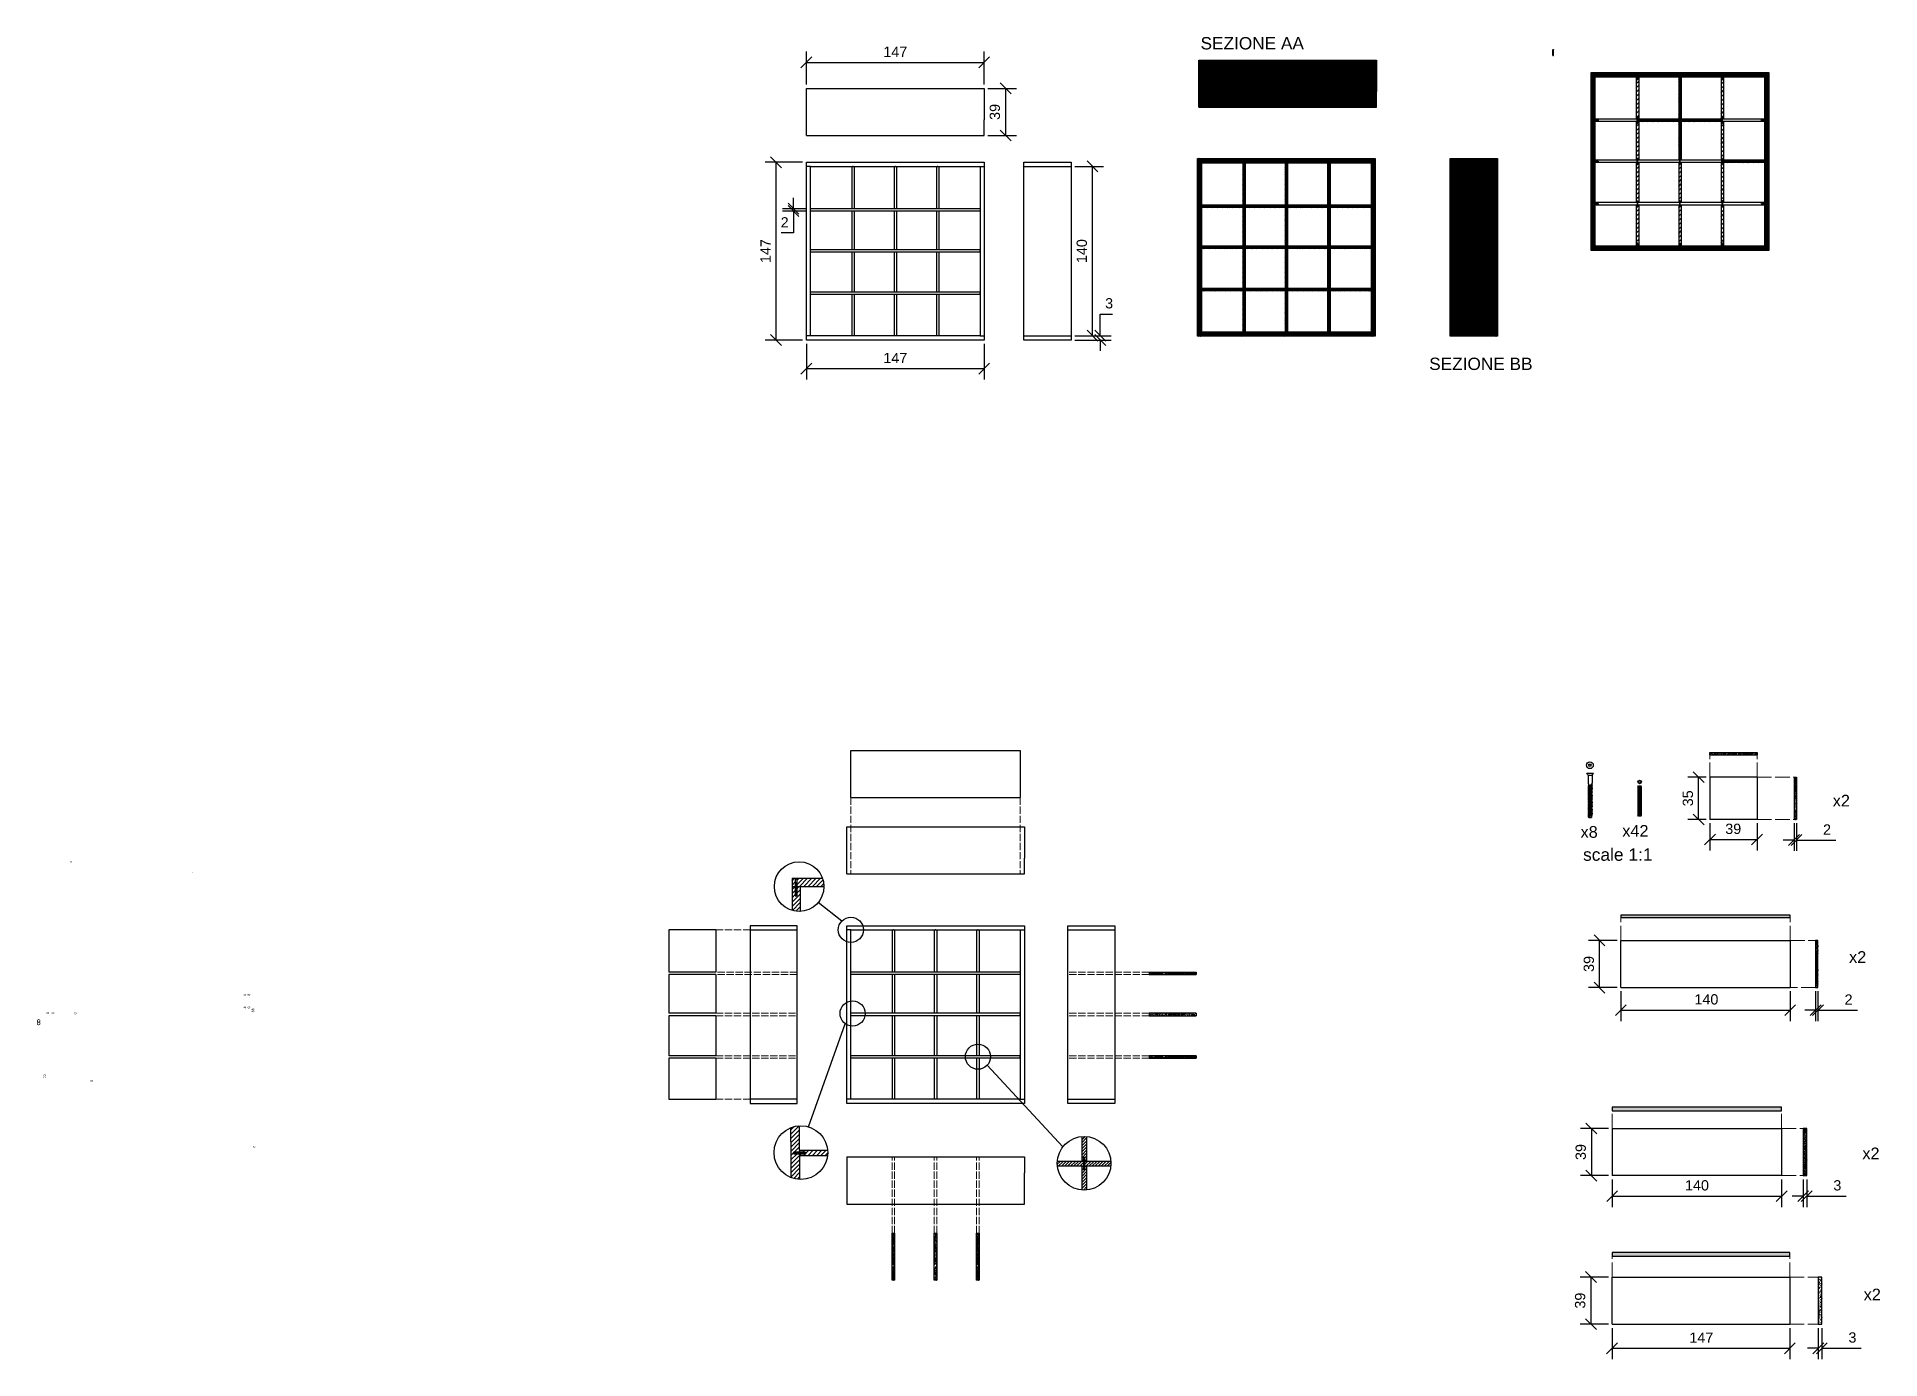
# Model space of a CAD drawing. Header units: inches. Extents: x 17 to 1541, y -140 to 953.
import ezdxf

# ---------------------------------------------------------------- set-up
doc = ezdxf.new("R2010")
doc.units = ezdxf.units.IN
doc.header["$MEASUREMENT"] = 0
doc.linetypes.add('ACAD_ISO02W100', pattern=[15, 12, -3])
doc.layers.get('Defpoints').update_dxf_attribs({"color": 6})
for name, color, linetype in [('Chiodi', 7, 'Continuous'), ('G-ANNO-TEXT', 3, 'Continuous'), ('Kallax', 7, 'Continuous'), ('Linea di sezione', 151, 'Continuous'), ('Livello 1', 7, 'Continuous'), ('viti', 2, 'Continuous')]:
    doc.layers.add(name, color=color, linetype=linetype)
doc.layers.add('Linee di proiezione', color=3, linetype='ACAD_ISO02W100', lineweight=13)
doc.styles.add('ARIAL', font='Arial.ttf')
doc.dimstyles.get("Standard").update_dxf_attribs({"dimtxt": 0.17, "dimasz": 0.18, "dimexe": 0.18, "dimexo": 0.0625, "dimgap": 0.09, "dimtad": 1, "dimtoh": 1, "dimdec": 0, "dimzin": 0, "dimdsep": 46, "dimtxsty": 'ARIAL', "dimblk": 'OBLIQUE', "dimblk1": 'OBLIQUE', "dimblk2": 'OBLIQUE', "dimcen": 0.09, "dimadec": 0, "dimazin": 0, "dimtfac": 1, "dimtdec": 0, "dimtofl": 0, "dimtmove": 0, "dimatfit": 3, "dimfxl": 1, "dimtolj": 1, "dimtzin": 0, "dimarcsym": 1})
pattern_1 = [(45, (440.9025, -185.5239), (-1.767767, 1.767767), [])]
pattern_2 = [(45, (226.2716, 63.9143), (-1.2639534, 1.2639534), [])]
pattern_3 = [(320, (1209.3213, -422.9213), (-0.1882564, -2.1517805), [0.225, -2.475]), (265, (1209.3213, -422.9213), (2.2565764, 0.416254), [0.18, -1.98]), (10.45144, (1209.3056, -423.1006), (2.06832, -1.7355265), [0.1912206, -2.1034263]), (316.1842, (1209.9213, -422.9213), (-0.496558, -3.201724), [0.3375, -3.7125]), (6.63564, (1209.88, -423.188), (2.922356, -2.803986), [0.286831, -3.155141]), (261.18416, (1209.9213, -422.9213), (2.922356, -2.803986), [0.27, -2.97]), (291, (1209.7713, -423.2213), (-1.2078567, -1.790721), [0.225, -2.475]), (236, (1209.7713, -423.2213), (2.17545, -0.729946), [0.18, -1.98]), (341.45144, (1209.6707, -423.3705), (0.9675935, -2.520667), [0.1912206, -2.1034263]), (307.5, (1209.3213, -422.9213), (0.99868156, -0.0364796), [0, -1.956, 0, -2.01, 0, -1.9875]), (277.5, (1209.3213, -422.9213), (1.1832351, -0.7892086), [0, -1.146, 0, -1.911, 0, -0.7575]), (237.5, (1209.3213, -422.2523), (-0.0676646, -1.6014673), [0, -0.75, 0, -2.34, 0, -3.105]), (227.5, (1209.3213, -421.9523), (0.300315, -1.7495585), [0, -0.975, 0, -1.554, 0, -2.205])]
pattern_4 = [(320, (1128.42, -1072.732), (-0.1882564, -2.1517805), [0.225, -2.475]), (265, (1128.42, -1072.732), (2.2565764, 0.416254), [0.18, -1.98]), (10.45144, (1128.4042, -1072.9113), (2.06832, -1.7355265), [0.1912206, -2.1034263]), (316.1842, (1129.02, -1072.732), (-0.496558, -3.201724), [0.3375, -3.7125]), (6.63564, (1128.9785, -1072.9988), (2.922356, -2.803986), [0.286831, -3.155141]), (261.18416, (1129.02, -1072.732), (2.922356, -2.803986), [0.27, -2.97]), (291, (1128.87, -1073.032), (-1.2078567, -1.7907212), [0.225, -2.475]), (236, (1128.87, -1073.032), (2.17545, -0.729946), [0.18, -1.98]), (341.45144, (1128.7693, -1073.1812), (0.9675935, -2.520667), [0.1912206, -2.1034263]), (307.5, (1128.4199, -1072.732), (0.99868156, -0.03647957), [0, -1.956, 0, -2.01, 0, -1.9875]), (277.5, (1128.4199, -1072.732), (1.1832351, -0.7892086), [0, -1.146, 0, -1.911, 0, -0.7575]), (237.5, (1128.4199, -1072.063), (-0.0676646, -1.6014673), [0, -0.75, 0, -2.34, 0, -3.105]), (227.5, (1128.4199, -1071.763), (0.300315, -1.7495585), [0, -0.975, 0, -1.554, 0, -2.205])]
pattern_5 = [(320, (1135.6065, -678.6974), (-0.1882564, -2.1517805), [0.225, -2.475]), (265, (1135.6065, -678.6974), (2.2565764, 0.416254), [0.18, -1.98]), (10.45144, (1135.5908, -678.8767), (2.06832, -1.7355265), [0.1912206, -2.1034263]), (316.1842, (1136.2065, -678.6974), (-0.496558, -3.201724), [0.3375, -3.7125]), (6.63564, (1136.165, -678.9642), (2.922356, -2.803986), [0.286831, -3.155141]), (261.18416, (1136.2065, -678.6974), (2.922356, -2.803986), [0.27, -2.97]), (291, (1136.0565, -678.9974), (-1.2078567, -1.790721), [0.225, -2.475]), (236, (1136.0565, -678.9974), (2.17545, -0.729946), [0.18, -1.98]), (341.45144, (1135.9558, -679.1466), (0.9675935, -2.520667), [0.1912206, -2.1034263]), (307.5, (1135.6065, -678.6974), (0.99868156, -0.03647957), [0, -1.956, 0, -2.01, 0, -1.9875]), (277.5, (1135.6065, -678.6974), (1.1832351, -0.7892086), [0, -1.146, 0, -1.911, 0, -0.7575]), (237.5, (1135.6065, -678.0284), (-0.0676646, -1.6014673), [0, -0.75, 0, -2.34, 0, -3.105]), (227.5, (1135.6065, -677.7284), (0.300315, -1.7495585), [0, -0.975, 0, -1.554, 0, -2.205])]
pattern_6 = [(45, (864.1837, 82.1774), (-1.767767, 1.767767), [])]

msp = doc.modelspace()

# ---------------------------------------------------------------- texts
at = {"layer": 'Kallax', "char_height": 10.2, "attachment_point": 1}
for s, insert in [('{\\fArial|b0|i0|c0|p0;SEZIONE AA}', (979.1, 952.9)), ('{\\fArial|b0|i0|c0|p0;SEZIONE BB}', (1168.2, 687.8))]:
    msp.add_mtext_dynamic_manual_height_columns(s, width=99.59, gutter_width=1, heights=[0], dxfattribs=dict(at, insert=insert))
at = {"layer": 'Kallax', "attachment_point": 1, "style": 'ARIAL'}
for s, width, insert, char_height in [('x2', 52.072, (1502, 326.3), 9.65), ('x8', 52.072, (1293.4, 300.4), 9.65), ('x42', 52.072, (1327.9, 301.3), 9.65), ('scale 1:1', 62.493, (1295.5, 282), 10.27), ('x2', 52.072, (1515.5, 197), 9.65), ('x2', 52.072, (1526.5, 34.6), 9.65), ('x2', 52.072, (1527.6, -82.1), 9.65)]:
    msp.add_mtext_dynamic_manual_height_columns(s, width=width, gutter_width=1, heights=[0], dxfattribs=dict(at, insert=insert, char_height=char_height))

# ---------------------------------------------------------------- blocks, each defined once
blk = doc.blocks.new('_Oblique')
at = {"color": 0, "linetype": 'ByBlock', "lineweight": -2}
blk.add_line((-0.5, -0.5), (0.5, 0.5), dxfattribs=at)
blk = doc.blocks.new('*D75')
at = {"layer": 'Defpoints', "color": 0, "transparency": 16777216}
for p in [(800.1, 932), (653.1, 910.5), (800.1, 910.5)]:
    blk.add_point(p, dxfattribs=at)
at = {"layer": 'G-ANNO-TEXT', "color": 0, "lineweight": -2, "transparency": 16777216}
for p, q in [((653.1, 913.6), (653.1, 941)), ((653.1, 932), (800.1, 932)), ((800.1, 913.6), (800.1, 941))]:
    blk.add_line(p, q, dxfattribs=at)
at = {"layer": 'G-ANNO-TEXT', "color": 0, "lineweight": -2, "transparency": 16777216, "xscale": 9, "yscale": 9, "zscale": 9, "rotation": 180}
blk.add_blockref('_Oblique', (653.1, 932), dxfattribs=at)
at = {"layer": 'G-ANNO-TEXT', "color": 0, "lineweight": -2, "transparency": 16777216, "xscale": 9, "yscale": 9, "zscale": 9}
blk.add_blockref('_Oblique', (800.1, 932), dxfattribs=at)
at = {"layer": 'G-ANNO-TEXT', "color": 0, "transparency": 16777216, "insert": (726.6, 940.7), "char_height": 8.5, "attachment_point": 5, "style": 'ARIAL'}
blk.add_mtext('\\A1;147', dxfattribs=at)
blk = doc.blocks.new('*D76')
at = {"layer": 'Defpoints', "color": 0, "transparency": 16777216}
for p in [(800.1, 910.5), (800.1, 871.5), (817.9, 871.5)]:
    blk.add_point(p, dxfattribs=at)
at = {"layer": 'G-ANNO-TEXT', "color": 0, "lineweight": -2, "transparency": 16777216}
for p, q in [((803.2, 910.5), (826.9, 910.5)), ((817.9, 910.5), (817.9, 871.5)), ((803.2, 871.5), (826.9, 871.5))]:
    blk.add_line(p, q, dxfattribs=at)
at = {"layer": 'G-ANNO-TEXT', "color": 0, "lineweight": -2, "transparency": 16777216, "xscale": 9, "yscale": 9, "zscale": 9}
for p, rotation in [((817.9, 910.5), 90), ((817.9, 871.5), 270)]:
    blk.add_blockref('_Oblique', p, dxfattribs=dict(at, rotation=rotation))
at = {"layer": 'G-ANNO-TEXT', "color": 0, "transparency": 16777216, "insert": (809, 891), "char_height": 8.5, "attachment_point": 5, "rotation": 90, "style": 'ARIAL'}
blk.add_mtext('\\A1;39', dxfattribs=at)
blk = doc.blocks.new('*D77')
at = {"layer": 'Defpoints', "color": 0, "transparency": 16777216}
for p in [(653.1, 702.4), (800.1, 702.4), (800.1, 678.7)]:
    blk.add_point(p, dxfattribs=at)
at = {"layer": 'G-ANNO-TEXT', "color": 0, "lineweight": -2, "transparency": 16777216}
for p, q in [((653.1, 699.3), (653.1, 669.7)), ((800.1, 699.3), (800.1, 669.7)), ((653.1, 678.7), (800.1, 678.7))]:
    blk.add_line(p, q, dxfattribs=at)
at = {"layer": 'G-ANNO-TEXT', "color": 0, "lineweight": -2, "transparency": 16777216, "xscale": 9, "yscale": 9, "zscale": 9, "rotation": 180}
blk.add_blockref('_Oblique', (653.1, 678.7), dxfattribs=at)
at = {"layer": 'G-ANNO-TEXT', "color": 0, "lineweight": -2, "transparency": 16777216, "xscale": 9, "yscale": 9, "zscale": 9}
blk.add_blockref('_Oblique', (800.1, 678.7), dxfattribs=at)
at = {"layer": 'G-ANNO-TEXT', "color": 0, "transparency": 16777216, "insert": (726.6, 687.5), "char_height": 8.5, "attachment_point": 5, "style": 'ARIAL'}
blk.add_mtext('\\A1;147', dxfattribs=at)
blk = doc.blocks.new('*D78')
at = {"layer": 'Defpoints', "color": 0, "transparency": 16777216}
for p in [(628, 849.4), (653.1, 849.4), (653.1, 702.4)]:
    blk.add_point(p, dxfattribs=at)
at = {"layer": 'G-ANNO-TEXT', "color": 0, "lineweight": -2, "transparency": 16777216}
for p, q in [((650, 849.4), (619, 849.4)), ((628, 702.4), (628, 849.4)), ((650, 702.4), (619, 702.4))]:
    blk.add_line(p, q, dxfattribs=at)
at = {"layer": 'G-ANNO-TEXT', "color": 0, "lineweight": -2, "transparency": 16777216, "xscale": 9, "yscale": 9, "zscale": 9}
for p, rotation in [((628, 849.4), 90), ((628, 702.4), 270)]:
    blk.add_blockref('_Oblique', p, dxfattribs=dict(at, rotation=rotation))
at = {"layer": 'G-ANNO-TEXT', "color": 0, "transparency": 16777216, "insert": (619.3, 775.9), "char_height": 8.5, "attachment_point": 5, "rotation": 90, "style": 'ARIAL'}
blk.add_mtext('\\A1;147', dxfattribs=at)
blk = doc.blocks.new('*D79')
at = {"layer": 'Defpoints', "color": 0, "transparency": 16777216}
for p in [(872, 705.9), (872, 702.4), (896.2, 705.9)]:
    blk.add_point(p, dxfattribs=at)
at = {"layer": 'G-ANNO-TEXT', "color": 0, "lineweight": -2, "transparency": 16777216}
for p, q in [((896.2, 705.9), (896.2, 723.9)), ((896.2, 723.9), (906.3, 723.9)), ((875.1, 705.9), (905.2, 705.9)), ((875.1, 702.4), (905.2, 702.4)), ((896.2, 702.4), (896.2, 693.4))]:
    blk.add_line(p, q, dxfattribs=at)
at = {"layer": 'G-ANNO-TEXT', "color": 0, "lineweight": -2, "transparency": 16777216, "xscale": 9, "yscale": 9, "zscale": 9}
for p, rotation in [((896.2, 705.9), 270), ((896.2, 702.4), 90)]:
    blk.add_blockref('_Oblique', p, dxfattribs=dict(at, rotation=rotation))
at = {"layer": 'G-ANNO-TEXT', "color": 0, "transparency": 16777216, "insert": (903.5, 732.7), "char_height": 8.5, "attachment_point": 5, "style": 'ARIAL'}
blk.add_mtext('\\A1;3', dxfattribs=at)
blk = doc.blocks.new('*D80')
at = {"layer": 'Defpoints', "color": 0, "transparency": 16777216}
for p in [(872, 846), (889.7, 846), (872, 705.9)]:
    blk.add_point(p, dxfattribs=at)
at = {"layer": 'G-ANNO-TEXT', "color": 0, "lineweight": -2, "transparency": 16777216}
for p, q in [((875.1, 846), (898.7, 846)), ((889.7, 705.9), (889.7, 846)), ((875.1, 705.9), (898.7, 705.9))]:
    blk.add_line(p, q, dxfattribs=at)
at = {"layer": 'G-ANNO-TEXT', "color": 0, "lineweight": -2, "transparency": 16777216, "xscale": 9, "yscale": 9, "zscale": 9}
for p, rotation in [((889.7, 846), 90), ((889.7, 705.9), 270)]:
    blk.add_blockref('_Oblique', p, dxfattribs=dict(at, rotation=rotation))
at = {"layer": 'G-ANNO-TEXT', "color": 0, "transparency": 16777216, "insert": (880.9, 775.9), "char_height": 8.5, "attachment_point": 5, "rotation": 90, "style": 'ARIAL'}
blk.add_mtext('\\A1;140', dxfattribs=at)
blk = doc.blocks.new('*D81')
at = {"layer": 'Defpoints', "color": 0, "transparency": 16777216}
for p in [(642.4, 809), (656.6, 811), (656.6, 809)]:
    blk.add_point(p, dxfattribs=at)
at = {"layer": 'G-ANNO-TEXT', "color": 0, "lineweight": -2, "transparency": 16777216}
for p, q in [((653.4, 811), (633.4, 811)), ((653.4, 809), (633.4, 809)), ((642.4, 811), (642.4, 820)), ((642.4, 809), (642.4, 791)), ((642.4, 791), (632.2, 791))]:
    blk.add_line(p, q, dxfattribs=at)
at = {"layer": 'G-ANNO-TEXT', "color": 0, "lineweight": -2, "transparency": 16777216, "xscale": 9, "yscale": 9, "zscale": 9}
for p, rotation in [((642.4, 811), 270), ((642.4, 809), 90)]:
    blk.add_blockref('_Oblique', p, dxfattribs=dict(at, rotation=rotation))
at = {"layer": 'G-ANNO-TEXT', "color": 0, "transparency": 16777216, "insert": (635.1, 799.7), "char_height": 8.5, "attachment_point": 5, "style": 'ARIAL'}
blk.add_mtext('\\A1;2', dxfattribs=at)
blk = doc.blocks.new('*D82')
at = {"layer": 'Defpoints', "color": 0, "transparency": 16777216}
for p in [(1400.4, 305.9), (1439.4, 305.9), (1439.4, 289.3)]:
    blk.add_point(p, dxfattribs=at)
at = {"layer": 'G-ANNO-TEXT', "color": 0, "lineweight": -2, "transparency": 16777216}
for p, q in [((1400.4, 302.8), (1400.4, 280.3)), ((1439.4, 302.8), (1439.4, 280.3)), ((1400.4, 289.3), (1439.4, 289.3))]:
    blk.add_line(p, q, dxfattribs=at)
at = {"layer": 'G-ANNO-TEXT', "color": 0, "lineweight": -2, "transparency": 16777216, "xscale": 9, "yscale": 9, "zscale": 9, "rotation": 180}
blk.add_blockref('_Oblique', (1400.4, 289.3), dxfattribs=at)
at = {"layer": 'G-ANNO-TEXT', "color": 0, "lineweight": -2, "transparency": 16777216, "xscale": 9, "yscale": 9, "zscale": 9}
blk.add_blockref('_Oblique', (1439.4, 289.3), dxfattribs=at)
at = {"layer": 'G-ANNO-TEXT', "color": 0, "transparency": 16777216, "insert": (1419.7, 298.1), "char_height": 8.5, "attachment_point": 5, "style": 'ARIAL'}
blk.add_mtext('\\A1;39', dxfattribs=at)
blk = doc.blocks.new('*D83')
at = {"layer": 'Defpoints', "color": 0, "transparency": 16777216}
for p in [(1391.1, 340.9), (1400.4, 340.9), (1400.4, 305.9)]:
    blk.add_point(p, dxfattribs=at)
at = {"layer": 'G-ANNO-TEXT', "color": 0, "lineweight": -2, "transparency": 16777216}
for p, q in [((1397.3, 340.9), (1382.1, 340.9)), ((1391.1, 305.9), (1391.1, 340.9)), ((1397.3, 305.9), (1382.1, 305.9))]:
    blk.add_line(p, q, dxfattribs=at)
at = {"layer": 'G-ANNO-TEXT', "color": 0, "lineweight": -2, "transparency": 16777216, "xscale": 9, "yscale": 9, "zscale": 9}
for p, rotation in [((1391.1, 340.9), 90), ((1391.1, 305.9), 270)]:
    blk.add_blockref('_Oblique', p, dxfattribs=dict(at, rotation=rotation))
at = {"layer": 'G-ANNO-TEXT', "color": 0, "transparency": 16777216, "insert": (1382.2, 323.4), "char_height": 8.5, "attachment_point": 5, "rotation": 90, "style": 'ARIAL'}
blk.add_mtext('\\A1;35', dxfattribs=at)
blk = doc.blocks.new('*D84')
at = {"layer": 'Defpoints', "color": 0, "transparency": 16777216}
for p in [(1309.1, 205.9), (1326.7, 205.9), (1326.7, 166.9)]:
    blk.add_point(p, dxfattribs=at)
at = {"layer": 'G-ANNO-TEXT', "color": 0, "lineweight": -2, "transparency": 16777216}
for p, q in [((1323.6, 205.9), (1300.1, 205.9)), ((1309.1, 166.9), (1309.1, 205.9)), ((1323.6, 166.9), (1300.1, 166.9))]:
    blk.add_line(p, q, dxfattribs=at)
at = {"layer": 'G-ANNO-TEXT', "color": 0, "lineweight": -2, "transparency": 16777216, "xscale": 9, "yscale": 9, "zscale": 9}
for p, rotation in [((1309.1, 205.9), 90), ((1309.1, 166.9), 270)]:
    blk.add_blockref('_Oblique', p, dxfattribs=dict(at, rotation=rotation))
at = {"layer": 'G-ANNO-TEXT', "color": 0, "transparency": 16777216, "insert": (1300.3, 186.4), "char_height": 8.5, "attachment_point": 5, "rotation": 90, "style": 'ARIAL'}
blk.add_mtext('\\A1;39', dxfattribs=at)
blk = doc.blocks.new('*D85')
at = {"layer": 'Defpoints', "color": 0, "transparency": 16777216}
for p in [(1326.7, 166.9), (1466.8, 166.9), (1466.8, 148.2)]:
    blk.add_point(p, dxfattribs=at)
at = {"layer": 'G-ANNO-TEXT', "color": 0, "lineweight": -2, "transparency": 16777216}
for p, q in [((1326.7, 163.8), (1326.7, 139.2)), ((1466.8, 163.8), (1466.8, 139.2)), ((1326.7, 148.2), (1466.8, 148.2))]:
    blk.add_line(p, q, dxfattribs=at)
at = {"layer": 'G-ANNO-TEXT', "color": 0, "lineweight": -2, "transparency": 16777216, "xscale": 9, "yscale": 9, "zscale": 9, "rotation": 180}
blk.add_blockref('_Oblique', (1326.7, 148.2), dxfattribs=at)
at = {"layer": 'G-ANNO-TEXT', "color": 0, "lineweight": -2, "transparency": 16777216, "xscale": 9, "yscale": 9, "zscale": 9}
blk.add_blockref('_Oblique', (1466.8, 148.2), dxfattribs=at)
at = {"layer": 'G-ANNO-TEXT', "color": 0, "transparency": 16777216, "insert": (1397.5, 157.1), "char_height": 8.5, "attachment_point": 5, "style": 'ARIAL'}
blk.add_mtext('\\A1;140', dxfattribs=at)
blk = doc.blocks.new('*D86')
at = {"layer": 'Defpoints', "color": 0, "transparency": 16777216}
for p in [(1319.5, -72.5), (1302, -111.5), (1319.5, -111.5)]:
    blk.add_point(p, dxfattribs=at)
at = {"layer": 'G-ANNO-TEXT', "color": 0, "lineweight": -2, "transparency": 16777216}
for p, q in [((1316.4, -72.5), (1293, -72.5)), ((1302, -72.5), (1302, -111.5)), ((1316.4, -111.5), (1293, -111.5))]:
    blk.add_line(p, q, dxfattribs=at)
at = {"layer": 'G-ANNO-TEXT', "color": 0, "lineweight": -2, "transparency": 16777216, "xscale": 9, "yscale": 9, "zscale": 9}
for p, rotation in [((1302, -72.5), 90), ((1302, -111.5), 270)]:
    blk.add_blockref('_Oblique', p, dxfattribs=dict(at, rotation=rotation))
at = {"layer": 'G-ANNO-TEXT', "color": 0, "transparency": 16777216, "insert": (1293.1, -92), "char_height": 8.5, "attachment_point": 5, "rotation": 90, "style": 'ARIAL'}
blk.add_mtext('\\A1;39', dxfattribs=at)
blk = doc.blocks.new('*D89')
at = {"layer": 'Defpoints', "color": 0, "transparency": 16777216}
for p in [(1319.5, -111.5), (1466.5, -111.5), (1466.5, -131.4)]:
    blk.add_point(p, dxfattribs=at)
at = {"layer": 'G-ANNO-TEXT', "color": 0, "lineweight": -2, "transparency": 16777216}
for p, q in [((1319.5, -114.7), (1319.5, -140.4)), ((1466.5, -114.7), (1466.5, -140.4)), ((1319.5, -131.4), (1466.5, -131.4))]:
    blk.add_line(p, q, dxfattribs=at)
at = {"layer": 'G-ANNO-TEXT', "color": 0, "lineweight": -2, "transparency": 16777216, "xscale": 9, "yscale": 9, "zscale": 9, "rotation": 180}
blk.add_blockref('_Oblique', (1319.5, -131.4), dxfattribs=at)
at = {"layer": 'G-ANNO-TEXT', "color": 0, "lineweight": -2, "transparency": 16777216, "xscale": 9, "yscale": 9, "zscale": 9}
blk.add_blockref('_Oblique', (1466.5, -131.4), dxfattribs=at)
at = {"layer": 'G-ANNO-TEXT', "color": 0, "transparency": 16777216, "insert": (1393.3, -122.6), "char_height": 8.5, "attachment_point": 5, "style": 'ARIAL'}
blk.add_mtext('\\A1;147', dxfattribs=at)
blk = doc.blocks.new('*D91')
at = {"layer": 'Defpoints', "color": 0, "transparency": 16777216}
for p in [(1319.6, 50.4), (1302.4, 11.4), (1319.6, 11.4)]:
    blk.add_point(p, dxfattribs=at)
at = {"layer": 'G-ANNO-TEXT', "color": 0, "lineweight": -2, "transparency": 16777216}
for p, q in [((1316.5, 50.4), (1293.4, 50.4)), ((1302.4, 50.4), (1302.4, 11.4)), ((1316.5, 11.4), (1293.4, 11.4))]:
    blk.add_line(p, q, dxfattribs=at)
at = {"layer": 'G-ANNO-TEXT', "color": 0, "lineweight": -2, "transparency": 16777216, "xscale": 9, "yscale": 9, "zscale": 9}
for p, rotation in [((1302.4, 50.4), 90), ((1302.4, 11.4), 270)]:
    blk.add_blockref('_Oblique', p, dxfattribs=dict(at, rotation=rotation))
at = {"layer": 'G-ANNO-TEXT', "color": 0, "transparency": 16777216, "insert": (1293.6, 30.9), "char_height": 8.5, "attachment_point": 5, "rotation": 90, "style": 'ARIAL'}
blk.add_mtext('\\A1;{\\fArial|b0|i0|c0|p0;39}', dxfattribs=at)
blk = doc.blocks.new('*D92')
at = {"layer": 'Defpoints', "color": 0, "transparency": 16777216}
for p in [(1319.6, 11.4), (1459.7, 11.4), (1459.7, -5.6)]:
    blk.add_point(p, dxfattribs=at)
at = {"layer": 'G-ANNO-TEXT', "color": 0, "lineweight": -2, "transparency": 16777216}
for p, q in [((1319.6, 8.2), (1319.6, -14.6)), ((1459.7, 8.2), (1459.7, -14.6)), ((1319.6, -5.6), (1459.7, -5.6))]:
    blk.add_line(p, q, dxfattribs=at)
at = {"layer": 'G-ANNO-TEXT', "color": 0, "lineweight": -2, "transparency": 16777216, "xscale": 9, "yscale": 9, "zscale": 9, "rotation": 180}
blk.add_blockref('_Oblique', (1319.6, -5.6), dxfattribs=at)
at = {"layer": 'G-ANNO-TEXT', "color": 0, "lineweight": -2, "transparency": 16777216, "xscale": 9, "yscale": 9, "zscale": 9}
blk.add_blockref('_Oblique', (1459.7, -5.6), dxfattribs=at)
at = {"layer": 'G-ANNO-TEXT', "color": 0, "transparency": 16777216, "insert": (1389.7, 3.3), "char_height": 8.5, "attachment_point": 5, "style": 'ARIAL'}
blk.add_mtext('\\A1;{\\fArial|b0|i0|c0|p0;140}', dxfattribs=at)
blk = doc.blocks.new('*D93')
at = {"layer": 'Defpoints', "color": 0, "transparency": 16777216}
for p in [(1477.5, 11.4), (1480.5, 11.4), (1480.5, -5.6)]:
    blk.add_point(p, dxfattribs=at)
at = {"layer": 'G-ANNO-TEXT', "color": 0, "lineweight": -2, "transparency": 16777216}
for p, q in [((1477.5, 8.2), (1477.5, -14.6)), ((1480.5, 8.2), (1480.5, -14.6)), ((1477.5, -5.6), (1468.5, -5.6)), ((1480.5, -5.6), (1513.1, -5.6))]:
    blk.add_line(p, q, dxfattribs=at)
at = {"layer": 'G-ANNO-TEXT', "color": 0, "lineweight": -2, "transparency": 16777216, "xscale": 9, "yscale": 9, "zscale": 9}
blk.add_blockref('_Oblique', (1477.5, -5.6), dxfattribs=at)
at = {"layer": 'G-ANNO-TEXT', "color": 0, "lineweight": -2, "transparency": 16777216, "xscale": 9, "yscale": 9, "zscale": 9, "rotation": 180}
blk.add_blockref('_Oblique', (1480.5, -5.6), dxfattribs=at)
at = {"layer": 'G-ANNO-TEXT', "color": 0, "transparency": 16777216, "insert": (1505.8, 3.3), "char_height": 8.5, "attachment_point": 5, "style": 'ARIAL'}
blk.add_mtext('\\A1;3', dxfattribs=at)
blk = doc.blocks.new('*D95')
at = {"layer": 'Defpoints', "color": 0, "transparency": 16777216}
for p in [(1490, -111.5), (1493, -111.5), (1493, -131.4)]:
    blk.add_point(p, dxfattribs=at)
at = {"layer": 'G-ANNO-TEXT', "color": 0, "lineweight": -2, "transparency": 16777216}
for p, q in [((1490, -114.7), (1490, -140.4)), ((1493, -114.7), (1493, -140.4)), ((1490, -131.4), (1481, -131.4)), ((1493, -131.4), (1525.6, -131.4))]:
    blk.add_line(p, q, dxfattribs=at)
at = {"layer": 'G-ANNO-TEXT', "color": 0, "lineweight": -2, "transparency": 16777216, "xscale": 9, "yscale": 9, "zscale": 9}
blk.add_blockref('_Oblique', (1490, -131.4), dxfattribs=at)
at = {"layer": 'G-ANNO-TEXT', "color": 0, "lineweight": -2, "transparency": 16777216, "xscale": 9, "yscale": 9, "zscale": 9, "rotation": 180}
blk.add_blockref('_Oblique', (1493, -131.4), dxfattribs=at)
at = {"layer": 'G-ANNO-TEXT', "color": 0, "transparency": 16777216, "insert": (1518.3, -122.5), "char_height": 8.5, "attachment_point": 5, "style": 'ARIAL'}
blk.add_mtext('\\A1;3', dxfattribs=at)
blk = doc.blocks.new('*D99')
at = {"layer": 'Defpoints', "color": 0, "transparency": 16777216}
for p in [(1470, 305.9), (1472, 305.9), (1472, 288.9)]:
    blk.add_point(p, dxfattribs=at)
at = {"layer": 'G-ANNO-TEXT', "color": 0, "lineweight": -2, "transparency": 16777216}
for p, q in [((1470, 302.8), (1470, 279.9)), ((1472, 302.8), (1472, 279.9)), ((1470, 288.9), (1461, 288.9)), ((1472, 288.9), (1504.6, 288.9))]:
    blk.add_line(p, q, dxfattribs=at)
at = {"layer": 'G-ANNO-TEXT', "color": 0, "lineweight": -2, "transparency": 16777216, "xscale": 9, "yscale": 9, "zscale": 9}
blk.add_blockref('_Oblique', (1470, 288.9), dxfattribs=at)
at = {"layer": 'G-ANNO-TEXT', "color": 0, "lineweight": -2, "transparency": 16777216, "xscale": 9, "yscale": 9, "zscale": 9, "rotation": 180}
blk.add_blockref('_Oblique', (1472, 288.9), dxfattribs=at)
at = {"layer": 'G-ANNO-TEXT', "color": 0, "transparency": 16777216, "insert": (1497.3, 297.6), "char_height": 8.5, "attachment_point": 5, "style": 'ARIAL'}
blk.add_mtext('\\A1;2', dxfattribs=at)
blk = doc.blocks.new('*D100')
at = {"layer": 'Defpoints', "color": 0, "transparency": 16777216}
for p in [(1487.8, 166.9), (1489.8, 166.9), (1489.8, 148.2)]:
    blk.add_point(p, dxfattribs=at)
at = {"layer": 'G-ANNO-TEXT', "color": 0, "lineweight": -2, "transparency": 16777216}
for p, q in [((1487.8, 163.8), (1487.8, 139.2)), ((1489.8, 163.8), (1489.8, 139.2)), ((1487.8, 148.2), (1478.8, 148.2)), ((1489.8, 148.2), (1522.4, 148.2))]:
    blk.add_line(p, q, dxfattribs=at)
at = {"layer": 'G-ANNO-TEXT', "color": 0, "lineweight": -2, "transparency": 16777216, "xscale": 9, "yscale": 9, "zscale": 9}
blk.add_blockref('_Oblique', (1487.8, 148.2), dxfattribs=at)
at = {"layer": 'G-ANNO-TEXT', "color": 0, "lineweight": -2, "transparency": 16777216, "xscale": 9, "yscale": 9, "zscale": 9, "rotation": 180}
blk.add_blockref('_Oblique', (1489.8, 148.2), dxfattribs=at)
at = {"layer": 'G-ANNO-TEXT', "color": 0, "transparency": 16777216, "insert": (1515.1, 157), "char_height": 8.5, "attachment_point": 5, "style": 'ARIAL'}
blk.add_mtext('\\A1;2', dxfattribs=at)

# ---------------------------------------------------------------- dimensions: what is measured, and where the dimension line sits
at = {"layer": 'G-ANNO-TEXT'}
for base, p1, p2, picture, middle in [((800.1, 932), (653.1, 910.5), (800.1, 910.5), '*D75', (726.6, 940.7)), ((800.1, 678.7), (653.1, 702.4), (800.1, 702.4), '*D77', (726.6, 687.5)), ((1472, 288.9), (1470, 305.9), (1472, 305.9), '*D99', (1497.3, 297.6)), ((1489.8, 148.2), (1487.8, 166.9), (1489.8, 166.9), '*D100', (1515.1, 157)), ((1480.5, -5.6), (1477.5, 11.4), (1480.5, 11.4), '*D93', (1505.8, 3.3)), ((1493, -131.4), (1490, -111.5), (1493, -111.5), '*D95', (1518.3, -122.5))]:
    dim = msp.add_linear_dim(base=base, p1=p1, p2=p2, dimstyle='Standard', override={"dimscale": 50}, dxfattribs=at)
    dim.commit()
    dim.dimension.update_dxf_attribs({"geometry": picture, "text_midpoint": middle})
for base, p1, p2, picture, middle in [((817.9, 871.5), (800.1, 910.5), (800.1, 871.5), '*D76', (809, 891)), ((628, 849.4), (653.1, 702.4), (653.1, 849.4), '*D78', (619.3, 775.9)), ((642.4, 809), (656.6, 811), (656.6, 809), '*D81', (635.1, 799.7)), ((1391.1, 340.9), (1400.4, 305.9), (1400.4, 340.9), '*D83', (1382.2, 323.4)), ((1309.1, 205.9), (1326.7, 166.9), (1326.7, 205.9), '*D84', (1300.3, 186.4))]:
    dim = msp.add_linear_dim(base=base, p1=p1, p2=p2, angle=90, dimstyle='Standard', override={"dimscale": 50}, dxfattribs=at)
    dim.commit()
    dim.dimension.update_dxf_attribs({"geometry": picture, "text_midpoint": middle})
for base, p1, p2, picture, middle in [((889.7, 846), (872, 705.9), (872, 846), '*D80', (889.7, 775.9)), ((896.2352, 705.8863), (871.9756, 702.4309), (871.9756, 705.8863), '*D79', (903.5183, 723.8863)), ((1302, -111.5), (1319.5, -72.5), (1319.5, -111.5), '*D86', (1302, -92))]:
    dim = msp.add_linear_dim(base=base, p1=p1, p2=p2, angle=90, dimstyle='Standard', override={"dimscale": 50}, dxfattribs=at)
    dim.commit()
    dim.dimension.update_dxf_attribs({"geometry": picture, "text_midpoint": middle, "dimtype": 160})
for base, p1, p2, picture, middle in [((1439.4, 289.3), (1400.4, 305.9), (1439.4, 305.9), '*D82', (1419.7, 289.3)), ((1466.8, 148.2), (1326.7, 166.9), (1466.8, 166.9), '*D85', (1397.5, 148.2)), ((1466.5, -131.4), (1319.5, -111.5), (1466.5, -111.5), '*D89', (1393.3, -131.4))]:
    dim = msp.add_linear_dim(base=base, p1=p1, p2=p2, dimstyle='Standard', override={"dimscale": 50}, dxfattribs=at)
    dim.commit()
    dim.dimension.update_dxf_attribs({"geometry": picture, "text_midpoint": middle, "dimtype": 160})
dim = msp.add_linear_dim(base=(1302.4, 11.4), p1=(1319.6, 50.4), p2=(1319.6, 11.4), angle=90, text='{\\fArial|b0|i0|c0|p0;<>}', dimstyle='Standard', override={"dimscale": 50}, dxfattribs=at)
dim.commit()
dim.dimension.update_dxf_attribs({"geometry": '*D91', "text_midpoint": (1293.6, 30.9)})
dim = msp.add_linear_dim(base=(1459.7, -5.6), p1=(1319.6, 11.4), p2=(1459.7, 11.4), text='{\\fArial|b0|i0|c0|p0;<>}', dimstyle='Standard', override={"dimscale": 50}, dxfattribs=at)
dim.commit()
dim.dimension.update_dxf_attribs({"geometry": '*D92', "text_midpoint": (1389.7, 3.3)})

# ---------------------------------------------------------------- hatches: boundary and pattern name
h = msp.add_hatch()
h.set_pattern_fill('ANSI31', color=40, scale=6)
h.paths.add_polyline_path([(1124.6, 933.9), (977.6, 933.9), (977.6, 894.9), (1124.6, 894.9), (1124.6, 907.9)])
h.paths.add_polyline_path([(1016.4, 923.2, -1), (1015.8, 923.2, -1)], flags=16)
h.paths.add_polyline_path([(1016.3, 923.2, -1), (1015.9, 923.2, -1)], flags=0)
h.paths.add_polyline_path([(1016.7, 904.4, -1), (1016.1, 904.4, -1)], flags=16)
h.paths.add_polyline_path([(1016.6, 904.4, -1), (1016.2, 904.4, -1)], flags=0)
h.paths.add_polyline_path([(1051.7, 923.4, -1), (1051.1, 923.4, -1)], flags=16)
h.paths.add_polyline_path([(1051.6, 923.4, -1), (1051.2, 923.4, -1)], flags=0)
h.paths.add_polyline_path([(978.6, 931.7, -1), (979.7, 931.7, -1)], flags=16)
h.paths.add_polyline_path([(979.4, 931.7), (979.3, 931.6), (979.1, 931.6), (979, 931.7), (979.1, 931.9), (979.3, 931.9)], flags=0)
h.paths.add_polyline_path([(1051.4, 904.3, -1), (1050.8, 904.3, -1)], flags=16)
h.paths.add_polyline_path([(1051.3, 904.3, -1), (1050.9, 904.3, -1)], flags=0)
h.paths.add_polyline_path([(979.7, 897.2, -1), (978.6, 897.2, -1)], flags=16)
h.paths.add_polyline_path([(979.2, 897.3), (979.3, 897.2), (979.2, 897), (979, 897), (978.9, 897.2), (979, 897.3)], flags=0)
h.paths.add_polyline_path([(1086, 922.8, -1), (1085.4, 922.8, -1)], flags=16)
h.paths.add_polyline_path([(1085.9, 922.8, -1), (1085.5, 922.8, -1)], flags=0)
h.paths.add_polyline_path([(1086, 903.7, -1), (1085.4, 903.7, -1)], flags=16)
h.paths.add_polyline_path([(1085.9, 903.7, -1), (1085.5, 903.7, -1)], flags=0)
h.paths.add_polyline_path([(1123.1, 931.2, -1), (1122, 931.2, -1)], flags=16)
h.paths.add_polyline_path([(1122.3, 931.2), (1122.4, 931.4), (1122.7, 931.4), (1122.8, 931.2), (1122.7, 931), (1122.4, 931)], flags=0)
h.paths.add_polyline_path([(1123.1, 897.1, -1), (1122, 897.1, -1)], flags=16)
h.paths.add_polyline_path([(1122.3, 897.1), (1122.4, 897.3), (1122.6, 897.3), (1122.7, 897.1), (1122.6, 896.9), (1122.4, 896.9)], flags=0)
h = msp.add_hatch()
h.set_pattern_fill('ANSI31', color=40, scale=5)
edge = h.paths.add_edge_path()
edge.add_line((1340.3, 922.5), (1340.4, 922.7))
edge.add_line((1340.4, 922.7), (1340.8, 922.7))
edge.add_line((1340.8, 922.7), (1340.9, 922.5))
edge.add_line((1340.9, 922.5), (1340.9, 920.1))
edge.add_line((1340.9, 920.1), (1375.9, 920.1))
edge.add_line((1375.9, 920.1), (1375.9, 922.4))
edge.add_line((1375.9, 922.4), (1375.3, 922.4))
edge.add_line((1375.3, 922.4), (1375.4, 922.6))
edge.add_line((1375.4, 922.6), (1375.8, 922.6))
edge.add_line((1375.8, 922.6), (1375.9, 922.4))
edge.add_line((1375.9, 922.4), (1375.9, 920.1))
edge.add_line((1375.9, 920.1), (1410.3, 920.1))
edge.add_line((1410.3, 920.1), (1410.3, 922.4))
edge.add_line((1410.3, 922.4), (1410.4, 922.6))
edge.add_line((1410.4, 922.6), (1410.8, 922.6))
edge.add_line((1410.8, 922.6), (1410.9, 922.4))
edge.add_line((1410.9, 922.4), (1410.9, 920.1))
edge.add_line((1410.9, 920.1), (1445.6, 920.1))
edge.add_line((1445.6, 920.1), (1447.1, 920.1))
edge.add_line((1447.1, 920.1), (1447.1, 920.2))
edge.add_line((1447.1, 920.2), (1446.9, 920.2))
edge.add_line((1446.9, 920.2), (1446.9, 920.3))
edge.add_line((1446.9, 920.3), (1447.1, 920.3))
edge.add_line((1447.1, 920.3), (1447.1, 920.5))
edge.add_line((1447.1, 920.5), (1446.9, 920.4))
edge.add_line((1446.9, 920.4), (1446.9, 920.5))
edge.add_line((1446.9, 920.5), (1447.1, 920.6))
edge.add_line((1447.1, 920.6), (1447.1, 920.7))
edge.add_line((1447.1, 920.7), (1446.9, 920.6))
edge.add_line((1446.9, 920.6), (1446.9, 920.7))
edge.add_line((1446.9, 920.7), (1447.1, 920.8))
edge.add_line((1447.1, 920.8), (1447.1, 920.9))
edge.add_line((1447.1, 920.9), (1446.9, 920.9))
edge.add_line((1446.9, 920.9), (1446.9, 921))
edge.add_line((1446.9, 921), (1447.1, 921))
edge.add_line((1447.1, 921), (1447.1, 921.2))
edge.add_line((1447.1, 921.2), (1446.9, 921.1))
edge.add_line((1446.9, 921.1), (1446.9, 921.2))
edge.add_line((1446.9, 921.2), (1447.1, 921.3))
edge.add_line((1447.1, 921.3), (1447.1, 921.4))
edge.add_line((1447.1, 921.4), (1446.9, 921.3))
edge.add_line((1446.9, 921.3), (1446.9, 921.4))
edge.add_line((1446.9, 921.4), (1447.1, 921.5))
edge.add_line((1447.1, 921.5), (1446.9, 921.9))
edge.add_line((1446.9, 921.9), (1446.9, 923.2))
edge.add_spline(control_points=[(1446.9, 923.2), (1446.9, 923.3), (1446.8, 923.4), (1446.8, 923.5), (1446.7, 923.5)], knot_values=[0, 0, 0, 0, 0.109536, 0.374376, 0.374376, 0.374376, 0.374376], degree=3, periodic=0)
edge.add_line((1446.7, 923.5), (1304.4, 923.5))
edge.add_line((1304.4, 923.5), (1304.3, 920.1))
edge.add_line((1304.3, 920.1), (1305.5, 920.1))
edge.add_line((1305.5, 920.1), (1340.3, 920.1))
edge.add_line((1340.3, 920.1), (1340.3, 922.5))
h.paths.add_polyline_path([(1303.2, 923.5), (1302.1, 923.5), (1302.1, 920.1), (1303.2, 920.1)])
h = msp.add_hatch()
h.set_pattern_fill('ANSI31', color=40, scale=5.5)
h.paths.add_polyline_path([(1376.6, 920.1), (1375.9, 920.1), (1375.9, 917.7), (1375.8, 917.6), (1375.4, 917.6), (1375.3, 917.7), (1375.9, 917.7), (1375.9, 920.1), (1374.6, 920.1), (1374.6, 885.1), (1375.2, 885.1), (1375.2, 886.6), (1376, 886.6), (1376, 885.1), (1376.6, 885.1)])
h.paths.add_polyline_path([(1376.6, 883.1), (1376, 883.1), (1376, 881.6), (1375.2, 881.6), (1375.2, 883.1), (1374.6, 883.1), (1374.6, 876.5), (1374.6, 851.1), (1375.3, 851.1), (1375.3, 852.4), (1375.4, 852.5), (1375.8, 852.5), (1375.9, 852.4), (1375.9, 851.1), (1376.6, 851.1), (1376.6, 876.5)])
h = msp.add_hatch()
h.set_pattern_fill('ANSI31', color=40, scale=5)
h.paths.add_polyline_path([(1410.3, 885.1), (1376, 885.1), (1376, 883.1), (1410.3, 883.1)])
h.paths.add_polyline_path([(1375.2, 885.1), (1340.8, 885.1), (1340.8, 883.1), (1375.2, 883.1)])
h = msp.add_hatch()
h.set_pattern_fill('ANSI31', color=40, scale=5)
h.paths.add_polyline_path([(980.1, 849), (978.7, 849), (978.7, 849), (978.6, 848.9), (978.6, 848.8), (978.7, 848.8), (978.7, 848.7), (978.6, 848.7), (978.6, 848.6), (978.7, 848.6), (978.7, 848.5), (978.6, 848.5), (978.6, 848.3), (978.7, 848.4), (978.7, 848.3), (978.6, 848.2), (978.6, 848.1), (978.7, 848.1), (978.7, 848), (978.6, 848), (978.6, 847.9), (978.7, 847.9), (978.7, 847.8), (978.6, 847.8), (978.6, 847.6), (978.7, 847.7), (978.7, 847.6), (978.6, 847.5), (978.6, 847.4), (978.7, 847.5), (978.7, 847.4), (978.6, 847.3), (978.6, 847.2), (978.7, 847.2), (978.7, 847.1), (978.6, 847.1), (978.6, 846.9), (978.7, 847), (978.7, 846.9), (978.6, 846.8), (978.6, 846.7), (978.7, 846.8), (978.7, 846.7), (978.6, 846.6), (978.6, 846.5), (978.7, 846.5), (978.7, 846.4), (978.6, 846.4), (978.6, 846.3), (978.7, 846.3), (978.7, 846.2), (978.6, 846.2), (978.6, 846), (978.7, 846.1), (978.7, 846), (978.6, 845.9), (978.6, 845.8), (978.7, 845.8), (978.7, 845.7), (978.6, 845.7), (978.6, 845.6), (978.7, 845.6), (978.7, 845.5), (978.6, 845.5), (978.6, 845.2, -0.133087), (978.1, 845.2), (978.1, 845.3), (978, 845.2), (978, 845.3), (978.1, 845.4), (978.1, 845.5), (978, 845.4), (978, 845.5), (978.1, 845.6), (978.1, 845.7), (978, 845.7), (978, 845.8), (978.1, 845.8), (978.1, 846), (978, 845.9), (978, 846), (978.1, 846.1), (978.1, 846.2), (978, 846.1), (978, 846.2), (978.1, 846.3), (978.1, 846.4), (978, 846.4), (978, 846.4), (978.1, 846.5), (978.1, 846.6), (978, 846.6), (978, 846.7), (978.1, 846.7), (978.1, 846.9), (978, 846.8), (978, 846.9), (978.1, 847), (978.1, 847.1), (978, 847.1), (978, 847.1), (978.1, 847.2), (978.1, 847.3), (978, 847.3), (978, 847.4), (978.1, 847.4), (978.1, 847.6), (978, 847.5), (978, 847.6), (978.1, 847.7), (978.1, 847.8), (978, 847.7), (978, 847.8), (978.1, 847.9), (978.1, 848), (978, 848), (978, 848.1), (978.1, 848.1), (978.1, 848.3), (978, 848.2), (978, 848.3), (978.1, 848.4), (978.1, 848.5), (978, 848.4), (978, 848.5), (978.1, 848.6), (978.1, 848.7), (978, 848.7), (978, 848.7), (978.1, 848.8), (978.1, 848.9), (978, 848.9), (978, 849), (978.1, 849), (978.1, 849), (978, 849), (976.6, 849), (976.6, 708.9), (978.2, 708.9), (978.2, 709), (978.3, 709.1), (978.3, 709.2), (978.2, 709.1), (978.2, 709.2), (978.3, 709.3), (978.3, 709.4), (978.2, 709.4), (978.2, 709.4), (978.3, 709.5), (978.3, 709.6), (978.2, 709.6), (978.2, 709.7), (978.3, 709.7), (978.3, 709.9), (978.2, 709.8), (978.2, 709.9), (978.3, 710), (978.3, 710.1), (978.2, 710.1), (978.2, 710.1), (978.3, 710.2), (978.3, 710.3), (978.2, 710.3), (978.2, 710.4), (978.3, 710.4), (978.3, 710.6), (978.2, 710.5), (978.2, 710.6), (978.3, 710.7), (978.3, 710.8), (978.2, 710.7), (978.2, 710.8), (978.3, 710.9), (978.3, 711), (978.2, 711), (978.2, 711.1), (978.3, 711.1), (978.3, 711.3), (978.2, 711.2), (978.2, 711.3), (978.3, 711.4), (978.3, 711.5), (978.2, 711.4), (978.2, 711.5), (978.3, 711.6), (978.3, 711.7), (978.2, 711.7), (978.2, 711.7), (978.3, 711.8), (978.3, 711.9), (978.2, 711.9), (978.2, 712), (978.3, 712), (978.3, 712.2), (978.2, 712.1), (978.2, 712.2), (978.3, 712.3), (978.3, 712.4), (978.2, 712.4), (978.2, 712.4), (978.3, 712.5), (978.3, 712.8, -0.133087), (978.7, 712.8), (978.7, 712.7), (978.9, 712.8), (978.9, 712.7), (978.7, 712.6), (978.7, 712.5), (978.9, 712.5), (978.9, 712.4), (978.7, 712.4), (978.7, 712.2), (978.9, 712.3), (978.9, 712.2), (978.7, 712.1), (978.7, 712), (978.9, 712.1), (978.9, 712), (978.7, 711.9), (978.7, 711.8), (978.9, 711.8), (978.9, 711.7), (978.7, 711.7), (978.7, 711.6), (978.9, 711.6), (978.9, 711.5), (978.7, 711.5), (978.7, 711.3), (978.9, 711.4), (978.9, 711.3), (978.7, 711.2), (978.7, 711.1), (978.9, 711.1), (978.9, 711.1), (978.7, 711), (978.7, 710.9), (978.9, 710.9), (978.9, 710.8), (978.7, 710.8), (978.7, 710.6), (978.9, 710.7), (978.9, 710.6), (978.7, 710.5), (978.7, 710.4), (978.9, 710.5), (978.9, 710.4), (978.7, 710.3), (978.7, 710.2), (978.9, 710.2), (978.9, 710.1), (978.7, 710.1), (978.7, 709.9), (978.9, 710), (978.9, 709.9), (978.7, 709.8), (978.7, 709.7), (978.9, 709.8), (978.9, 709.7), (978.7, 709.6), (978.7, 709.5), (978.9, 709.5), (978.9, 709.4), (978.7, 709.4), (978.7, 709.3), (978.9, 709.3), (978.9, 709.2), (978.7, 709.2), (978.7, 709), (978.9, 709.1), (978.9, 709), (978.7, 708.9), (980.1, 708.9), (980.1, 743.7), (977.7, 743.7), (977.6, 743.8), (977.6, 744.2), (977.7, 744.3), (980.1, 744.3), (980.1, 778.7), (977.7, 778.7), (977.6, 778.8), (977.6, 779.2), (977.7, 779.3), (980.1, 779.3), (980.1, 812.7), (977.9, 812.7), (977.7, 812.8), (977.7, 813.2), (977.9, 813.3), (980.1, 813.3)])
edge = h.paths.add_edge_path()
edge.add_spline(control_points=[(978, 852.2), (978, 852.2), (977.9, 852.2), (977.9, 852.3), (977.9, 852.3)], knot_values=[0, 0, 0, 0, 0.109536, 0.18966, 0.18966, 0.18966, 0.18966], degree=3, periodic=0)
edge.add_spline(control_points=[(977.9, 852.3), (977.8, 852.4), (977.8, 852.4), (977.8, 852.5)], knot_values=[0.18966, 0.18966, 0.18966, 0.18966, 0.378924, 0.378924, 0.378924, 0.378924], degree=3, periodic=0)
edge.add_line((977.8, 852.5), (976.6, 852.5))
edge.add_line((976.6, 852.5), (976.6, 849))
edge.add_line((976.6, 849), (978, 849))
edge.add_line((978, 849), (978, 852.2))
h = msp.add_hatch()
h.set_pattern_fill('ANSI31', color=40, scale=5)
edge = h.paths.add_edge_path()
edge.add_line((1014.8, 851.6), (1015.3, 851.6))
edge.add_line((1015.3, 851.6), (1015.4, 851.4))
edge.add_line((1015.4, 851.4), (1015.4, 849))
edge.add_line((1015.4, 849), (1049.8, 849))
edge.add_line((1049.8, 849), (1049.8, 851.5))
edge.add_line((1049.8, 851.5), (1050.3, 851.5))
edge.add_line((1050.3, 851.5), (1050.4, 851.4))
edge.add_line((1050.4, 851.4), (1050.4, 849))
edge.add_line((1050.4, 849), (1084.8, 849))
edge.add_line((1084.8, 849), (1084.8, 851.5))
edge.add_line((1084.8, 851.5), (1085.3, 851.5))
edge.add_line((1085.3, 851.5), (1085.4, 851.3))
edge.add_line((1085.4, 851.3), (1085.4, 849))
edge.add_line((1085.4, 849), (1120.2, 849))
edge.add_line((1120.2, 849), (1121.5, 849))
edge.add_line((1121.5, 849), (1121.5, 852.2))
edge.add_spline(control_points=[(1121.5, 852.2), (1121.5, 852.2), (1121.4, 852.3), (1121.3, 852.4), (1121.3, 852.5)], knot_values=[0, 0, 0, 0, 0.109536, 0.374376, 0.374376, 0.374376, 0.374376], degree=3, periodic=0)
edge.add_line((1121.3, 852.5), (978.9, 852.5))
edge.add_spline(control_points=[(978.9, 852.5), (978.9, 852.4), (978.8, 852.3), (978.7, 852.2), (978.7, 852.2)], knot_values=[0, 0, 0, 0, 0.269387, 0.378924, 0.378924, 0.378924, 0.378924], degree=3, periodic=0)
edge.add_line((978.7, 852.2), (978.7, 852.2))
edge.add_line((978.7, 852.2), (978.7, 849))
edge.add_line((978.7, 849), (980.1, 849))
edge.add_line((980.1, 849), (1014.8, 849))
edge.add_line((1014.8, 849), (1014.8, 851.6))
h = msp.add_hatch()
h.set_pattern_fill('ANSI31', color=40, scale=6)
h.paths.add_polyline_path([(1224.6, 852.5), (1185.6, 852.5), (1185.6, 849), (1197.8, 849), (1197.8, 851.5), (1197.9, 851.6), (1198.3, 851.6), (1198.4, 851.5), (1198.4, 849), (1211.4, 849), (1211.4, 851.5), (1211.5, 851.6), (1211.9, 851.6), (1212, 851.5), (1212, 849), (1224.6, 849)])
h.paths.add_polyline_path([(1211.6, 814), (1198.4, 814), (1198.4, 812), (1211.6, 812)])
h.paths.add_polyline_path([(1224.6, 814), (1212.2, 814), (1212.2, 812), (1224.6, 812)])
h.paths.add_polyline_path([(1197.8, 814), (1185.6, 814), (1185.6, 812), (1197.8, 812)])
h.paths.add_polyline_path([(1211.6, 780), (1198.5, 780), (1198.5, 778), (1211.6, 778)])
h.paths.add_polyline_path([(1197.9, 780), (1185.6, 780), (1185.6, 778), (1197.9, 778)])
h.paths.add_polyline_path([(1224.6, 780), (1212.2, 780), (1212.2, 778), (1224.6, 778)])
h = msp.add_hatch()
h.set_pattern_fill('ANSI31', color=40, scale=5)
h.paths.add_polyline_path([(1224.6, 812), (1212.2, 812), (1212.2, 810.6), (1211.6, 810.6), (1211.6, 812), (1198.4, 812), (1198.4, 810.5), (1197.8, 810.5), (1197.8, 812), (1185.6, 812), (1185.6, 780), (1197.9, 780), (1197.9, 781.5), (1198.4, 781.5), (1198.5, 781.4), (1198.5, 780), (1211.6, 780), (1211.6, 781.6), (1212.1, 781.6), (1212.2, 781.5), (1212.2, 780), (1224.6, 780)])
h.paths.add_polyline_path([(1224.6, 849), (1212, 849), (1212, 846.6), (1211.4, 846.6), (1211.4, 849), (1198.4, 849), (1198.4, 846.6), (1197.8, 846.6), (1197.8, 849), (1185.6, 849), (1185.6, 814), (1197.8, 814), (1197.8, 815.5), (1198.3, 815.5), (1198.4, 815.4), (1198.4, 814), (1211.6, 814), (1211.6, 815.6), (1212.1, 815.6), (1212.2, 815.5), (1212.2, 814), (1224.6, 814)])
h.paths.add_polyline_path([(1224.6, 778), (1212.2, 778), (1212.2, 776.6), (1211.6, 776.6), (1211.6, 778), (1198.5, 778), (1198.5, 776.5), (1197.9, 776.5), (1197.9, 778), (1185.6, 778), (1185.6, 745), (1198, 745), (1198, 746.5), (1198.5, 746.5), (1198.6, 746.4), (1198.6, 745), (1211.6, 745), (1211.6, 746.5), (1212.1, 746.5), (1212.2, 746.4), (1212.2, 745), (1224.6, 745)])
h.paths.add_polyline_path([(1224.6, 743), (1212.2, 743), (1212.2, 741.5), (1211.6, 741.5), (1211.6, 743), (1198.6, 743), (1198.6, 741.5), (1198, 741.5), (1198, 743), (1185.6, 743), (1185.6, 708.9), (1198, 708.9), (1198, 711.8), (1198.5, 711.8), (1198.6, 711.6), (1198.6, 708.9), (1211.6, 708.9), (1211.6, 711.6), (1212.1, 711.6), (1212.2, 711.4), (1212.2, 708.9), (1224.6, 708.9)])
h = msp.add_hatch()
h.set_pattern_fill('ANSI31', color=40, scale=5)
h.paths.add_polyline_path([(1443.2, 850.4), (1445.6, 850.4), (1445.6, 851.1), (1410.9, 851.1), (1410.9, 849.1), (1445.6, 849.1), (1445.6, 849.6), (1443.2, 849.6)])
h = msp.add_hatch()
h.set_pattern_fill('ANSI31', color=40, scale=6)
h.paths.add_polyline_path([(1198, 745), (1185.6, 745), (1185.6, 743), (1198, 743)])
h.paths.add_polyline_path([(1211.6, 745), (1198.6, 745), (1198.6, 743), (1211.6, 743)])
h.paths.add_polyline_path([(1224.6, 745), (1212.2, 745), (1212.2, 743), (1224.6, 743)])
h.paths.add_polyline_path([(1198, 708.9), (1185.6, 708.9), (1185.6, 705.5), (1224.6, 705.5), (1224.6, 708.9), (1212.2, 708.9), (1212.2, 706.7), (1212.1, 706.6), (1211.7, 706.6), (1211.6, 706.7), (1211.6, 708.9), (1198.6, 708.9), (1198.6, 706.9), (1198.5, 706.8), (1198.1, 706.8), (1198, 706.9)])
h = msp.add_hatch()
h.set_pattern_fill('ANSI31', color=40, scale=5)
edge = h.paths.add_edge_path()
edge.add_line((978.2, 708.9), (978.2, 708.9))
edge.add_line((978.2, 708.9), (976.6, 708.9))
edge.add_line((976.6, 708.9), (976.6, 705.5))
edge.add_line((976.6, 705.5), (977.9, 705.5))
edge.add_spline(control_points=[(977.9, 705.5), (978, 705.6), (978, 705.7), (978.1, 705.8), (978.2, 705.8)], knot_values=[0, 0, 0, 0, 0.270181, 0.379718, 0.379718, 0.379718, 0.379718], degree=3, periodic=0)
edge.add_line((978.2, 705.8), (978.2, 708.9))
h = msp.add_hatch()
h.set_pattern_fill('AR-CONC', scale=0.3, angle=-90)
h.set_pattern_definition(pattern_3)
h.paths.add_polyline_path([(1439.4, 361.3), (1400.4, 361.3), (1400.4, 359.3), (1439.4, 359.3)])
h = msp.add_hatch()
h.set_pattern_fill('AR-CONC', scale=0.3, angle=-90)
h.set_pattern_definition(pattern_3)
h.paths.add_polyline_path([(1472, 340.9), (1470, 340.9), (1470, 305.9), (1472, 305.9)])
h = msp.add_hatch()
h.set_pattern_fill('AR-CONC', scale=0.3, angle=-90)
h.set_pattern_definition(pattern_5)
h.paths.add_polyline_path([(1466.8, 226.8), (1326.7, 226.8), (1326.7, 224.8), (1466.8, 224.8)])
h = msp.add_hatch()
h.set_pattern_fill('AR-CONC', scale=0.3, angle=-90)
h.set_pattern_definition(pattern_5)
h.paths.add_polyline_path([(1489.8, 205.9), (1487.8, 205.9), (1487.8, 166.9), (1489.8, 166.9)])
h = msp.add_hatch()
h.set_pattern_fill('AR-CONC', scale=0.3, angle=-90)
h.set_pattern_definition([(320, (826.2386, 462.572), (-0.188256, -2.151781), [0.225, -2.475]), (265, (826.2386, 462.572), (2.256576, 0.416254), [0.18, -1.98]), (10.45144, (826.223, 462.3927), (2.06832, -1.735527), [0.19122, -2.103426]), (316.1842, (826.8386, 462.572), (-0.496558, -3.201724), [0.3375, -3.7125]), (6.6356, (826.7972, 462.3052), (2.922356, -2.803986), [0.28683, -3.15514]), (261.1842, (826.8386, 462.572), (2.922356, -2.803986), [0.27, -2.97]), (291, (826.6886, 462.272), (-1.207857, -1.790721), [0.225, -2.475]), (236, (826.6886, 462.272), (2.17545, -0.729946), [0.18, -1.98]), (341.45144, (826.588, 462.1228), (0.967593, -2.520667), [0.19122, -2.103426]), (307.5, (826.2386, 462.572), (0.9986816, -0.0364796), [0, -1.956, 0, -2.01, 0, -1.9875]), (277.5, (826.2386, 462.572), (1.183235, -0.7892086), [0, -1.146, 0, -1.911, 0, -0.7575]), (237.5, (826.2386, 463.241), (-0.0676646, -1.6014673), [0, -0.75, 0, -2.34, 0, -3.105]), (227.5, (826.2386, 463.541), (0.300315, -1.7495585), [0, -0.975, 0, -1.554, 0, -2.205])])
h.paths.add_polyline_path([(975.5, 177.6), (975.5, 179.6), (975.5, 179.6), (936.5, 179.6), (936.5, 177.6)])
h = msp.add_hatch()
h.set_pattern_fill('AR-CONC', scale=0.3, angle=-90)
h.set_pattern_definition([(320, (826.2386, 428.5436), (-0.188256, -2.151781), [0.225, -2.475]), (265, (826.2386, 428.5436), (2.256576, 0.416254), [0.18, -1.98]), (10.45144, (826.223, 428.3643), (2.06832, -1.735527), [0.19122, -2.103426]), (316.1842, (826.8386, 428.5436), (-0.496558, -3.201724), [0.3375, -3.7125]), (6.6356, (826.7972, 428.2768), (2.922356, -2.803986), [0.28683, -3.15514]), (261.1842, (826.8386, 428.5436), (2.922356, -2.803986), [0.27, -2.97]), (291, (826.6886, 428.2436), (-1.207857, -1.790721), [0.225, -2.475]), (236, (826.6886, 428.2436), (2.17545, -0.729946), [0.18, -1.98]), (341.45144, (826.588, 428.0944), (0.967593, -2.520667), [0.19122, -2.103426]), (307.5, (826.2386, 428.5436), (0.9986816, -0.0364796), [0, -1.956, 0, -2.01, 0, -1.9875]), (277.5, (826.2386, 428.5436), (1.183235, -0.7892086), [0, -1.146, 0, -1.911, 0, -0.7575]), (237.5, (826.2386, 429.2126), (-0.0676646, -1.6014673), [0, -0.75, 0, -2.34, 0, -3.105]), (227.5, (826.2386, 429.5126), (0.300315, -1.7495585), [0, -0.975, 0, -1.554, 0, -2.205])])
h.paths.add_polyline_path([(975.5, 143.6), (975.5, 145.6), (975.5, 145.6), (936.5, 145.6), (936.5, 143.6)])
h = msp.add_hatch()
h.set_pattern_fill('AR-CONC', scale=0.3, angle=-90)
h.set_pattern_definition([(320, (826.2386, 393.5152), (-0.188256, -2.151781), [0.225, -2.475]), (265, (826.2386, 393.5152), (2.256576, 0.416254), [0.18, -1.98]), (10.45144, (826.223, 393.3359), (2.06832, -1.735527), [0.19122, -2.103426]), (316.1842, (826.8386, 393.5152), (-0.496558, -3.201724), [0.3375, -3.7125]), (6.6356, (826.7972, 393.2484), (2.922356, -2.803986), [0.28683, -3.15514]), (261.1842, (826.8386, 393.5152), (2.922356, -2.803986), [0.27, -2.97]), (291, (826.6886, 393.2152), (-1.207857, -1.790721), [0.225, -2.475]), (236, (826.6886, 393.2152), (2.17545, -0.729946), [0.18, -1.98]), (341.45144, (826.588, 393.066), (0.967593, -2.520667), [0.19122, -2.103426]), (307.5, (826.2386, 393.5152), (0.9986816, -0.0364796), [0, -1.956, 0, -2.01, 0, -1.9875]), (277.5, (826.2386, 393.5152), (1.183235, -0.7892086), [0, -1.146, 0, -1.911, 0, -0.7575]), (237.5, (826.2386, 394.1842), (-0.0676646, -1.6014673), [0, -0.75, 0, -2.34, 0, -3.105]), (227.5, (826.2386, 394.4842), (0.300315, -1.7495585), [0, -0.975, 0, -1.554, 0, -2.205])])
h.paths.add_polyline_path([(975.5, 108.5), (975.5, 110.5), (975.5, 110.5), (936.5, 110.5), (936.5, 108.5)])
h = msp.add_hatch()
h.set_pattern_fill('AR-CONC', scale=0.3, angle=-90)
h.set_pattern_definition([(320, (1128.42, -1087.266), (-0.1882564, -2.1517805), [0.225, -2.475]), (265, (1128.42, -1087.266), (2.2565764, 0.416254), [0.18, -1.98]), (10.45144, (1128.4042, -1087.4453), (2.06832, -1.7355265), [0.1912206, -2.1034263]), (316.1842, (1129.02, -1087.266), (-0.496558, -3.201724), [0.3375, -3.7125]), (6.63564, (1128.9785, -1087.5328), (2.922356, -2.803986), [0.286831, -3.155141]), (261.18416, (1129.02, -1087.266), (2.922356, -2.803986), [0.27, -2.97]), (291, (1128.87, -1087.566), (-1.2078567, -1.7907212), [0.225, -2.475]), (236, (1128.87, -1087.566), (2.17545, -0.729946), [0.18, -1.98]), (341.45144, (1128.7693, -1087.7152), (0.9675935, -2.520667), [0.1912206, -2.1034263]), (307.5, (1128.4199, -1087.266), (0.99868156, -0.03647957), [0, -1.956, 0, -2.01, 0, -1.9875]), (277.5, (1128.4199, -1087.266), (1.1832351, -0.7892086), [0, -1.146, 0, -1.911, 0, -0.7575]), (237.5, (1128.4199, -1086.597), (-0.0676646, -1.6014673), [0, -0.75, 0, -2.34, 0, -3.105]), (227.5, (1128.4199, -1086.297), (0.300315, -1.7495585), [0, -0.975, 0, -1.554, 0, -2.205])])
h.paths.add_polyline_path([(1459.7, 67.9), (1319.6, 67.9), (1319.6, 64.9), (1459.7, 64.9)])
h = msp.add_hatch()
h.set_pattern_fill('AR-CONC', scale=0.3, angle=-90)
h.set_pattern_definition(pattern_4)
h.paths.add_polyline_path([(1480.5, 50.4), (1477.5, 50.4), (1477.5, 11.4), (1480.5, 11.4)])
h = msp.add_hatch()
h.set_pattern_fill('AR-CONC', scale=0.3)
h.set_pattern_definition([(50, (440.9025, -185.5239), (2.151781, -0.188256), [0.225, -2.475]), (355, (440.9025, -185.5239), (-0.416254, 2.256576), [0.18, -1.98]), (100.45144, (441.0818, -185.5395), (1.735527, 2.06832), [0.19122, -2.103426]), (46.1842, (440.9025, -184.9239), (3.201724, -0.496558), [0.3375, -3.7125]), (96.6356, (441.1693, -184.9652), (2.803986, 2.922356), [0.28683, -3.15514]), (351.1842, (440.9025, -184.924), (2.803986, 2.922356), [0.27, -2.97]), (21, (441.2025, -185.0739), (1.790721, -1.207857), [0.225, -2.475]), (326, (441.2025, -185.0739), (0.729946, 2.17545), [0.18, -1.98]), (71.45144, (441.3518, -185.1745), (2.520667, 0.967593), [0.19122, -2.103426]), (37.5, (440.9025, -185.5239), (0.0364796, 0.9986816), [0, -1.956, 0, -2.01, 0, -1.9875]), (7.5, (440.9025, -185.5239), (0.7892086, 1.183235), [0, -1.146, 0, -1.911, 0, -0.7575]), (327.5, (440.2335, -185.5239), (1.6014673, -0.0676646), [0, -0.75, 0, -2.34, 0, -3.105]), (317.5, (439.9335, -185.5239), (1.7495585, 0.300315), [0, -0.975, 0, -1.554, 0, -2.205])])
h.paths.add_polyline_path([(725.9, -36.2), (723.9, -36.2), (723.9, -36.2), (723.9, -75.2), (725.9, -75.2)])
h = msp.add_hatch()
h.set_pattern_fill('AR-CONC', scale=0.3)
h.set_pattern_definition([(50, (475.9363, -185.5239), (2.151781, -0.188256), [0.225, -2.475]), (355, (475.9363, -185.5239), (-0.416254, 2.256576), [0.18, -1.98]), (100.45144, (476.1157, -185.5395), (1.735527, 2.06832), [0.19122, -2.103426]), (46.1842, (475.9363, -184.9239), (3.201724, -0.496558), [0.3375, -3.7125]), (96.6356, (476.203, -184.9652), (2.803986, 2.922356), [0.28683, -3.15514]), (351.1842, (475.9363, -184.924), (2.803986, 2.922356), [0.27, -2.97]), (21, (476.2363, -185.0739), (1.790721, -1.207857), [0.225, -2.475]), (326, (476.2363, -185.0739), (0.729946, 2.17545), [0.18, -1.98]), (71.45144, (476.3856, -185.1745), (2.520667, 0.967593), [0.19122, -2.103426]), (37.5, (475.93634, -185.5239), (0.0364796, 0.9986816), [0, -1.956, 0, -2.01, 0, -1.9875]), (7.5, (475.9363, -185.5239), (0.7892086, 1.183235), [0, -1.146, 0, -1.911, 0, -0.7575]), (327.5, (475.26734, -185.5239), (1.6014673, -0.0676646), [0, -0.75, 0, -2.34, 0, -3.105]), (317.5, (474.9673, -185.5239), (1.7495585, 0.300315), [0, -0.975, 0, -1.554, 0, -2.205])])
h.paths.add_polyline_path([(760.9, -36.2), (758.9, -36.2), (758.9, -36.2), (758.9, -75.2), (760.9, -75.2)])
h = msp.add_hatch()
h.set_pattern_fill('AR-CONC', scale=0.3)
h.set_pattern_definition([(50, (510.959, -185.5239), (2.151781, -0.188256), [0.225, -2.475]), (355, (510.959, -185.5239), (-0.416254, 2.256576), [0.18, -1.98]), (100.45144, (511.1382, -185.5395), (1.735527, 2.06832), [0.19122, -2.103426]), (46.1842, (510.959, -184.9239), (3.201724, -0.496558), [0.3375, -3.7125]), (96.6356, (511.2257, -184.9652), (2.803986, 2.922356), [0.28683, -3.15514]), (351.1842, (510.959, -184.924), (2.803986, 2.922356), [0.27, -2.97]), (21, (511.259, -185.0739), (1.790721, -1.207857), [0.225, -2.475]), (326, (511.259, -185.0739), (0.729946, 2.17545), [0.18, -1.98]), (71.45144, (511.4081, -185.1745), (2.520667, 0.967593), [0.19122, -2.103426]), (37.5, (510.9589, -185.5239), (0.0364796, 0.9986816), [0, -1.956, 0, -2.01, 0, -1.9875]), (7.5, (510.9589, -185.5239), (0.7892086, 1.183235), [0, -1.146, 0, -1.911, 0, -0.7575]), (327.5, (510.2899, -185.5239), (1.6014673, -0.0676646), [0, -0.75, 0, -2.34, 0, -3.105]), (317.5, (509.9899, -185.5239), (1.7495585, 0.300315), [0, -0.975, 0, -1.554, 0, -2.205])])
h.paths.add_polyline_path([(795.9, -36.2), (793.9, -36.2), (793.9, -36.2), (793.9, -75.2), (795.9, -75.2)])
h = msp.add_hatch()
h.set_pattern_fill('AR-CONC', scale=0.3, angle=-90)
h.set_pattern_definition(pattern_4)
h.paths.add_polyline_path([(1466.5, -52.1), (1319.6, -52.1), (1319.6, -55.1), (1466.5, -55.1)])
h = msp.add_hatch()
h.set_pattern_fill('AR-CONC', scale=0.3, angle=-90)
h.set_pattern_definition(pattern_4)
h.paths.add_polyline_path([(1493, -72.5), (1490, -72.5), (1490, -111.5), (1493, -111.5)])
at = {"layer": 'Linea di sezione'}
h = msp.add_hatch(dxfattribs=at)
h.set_pattern_fill('ANSI31', color=256, scale=20)
h.set_pattern_definition(pattern_6)
h.paths.add_polyline_path([(1341.5, 920.1), (1339.5, 920.1), (1339.5, 885.1), (1341.5, 885.1)])
h = msp.add_hatch(dxfattribs=at)
h.set_pattern_fill('ANSI31', color=256, scale=20)
h.set_pattern_definition(pattern_6)
h.paths.add_polyline_path([(1411.6, 920.1), (1409.6, 920.1), (1409.6, 885.1), (1411.6, 885.1)])
h = msp.add_hatch(dxfattribs=at)
h.set_pattern_fill('ANSI31', color=256, scale=20)
h.set_pattern_definition(pattern_6)
h.paths.add_polyline_path([(1341.5, 883.1), (1339.5, 883.1), (1339.5, 851.1), (1341.5, 851.1)])
h = msp.add_hatch(dxfattribs=at)
h.set_pattern_fill('ANSI31', color=256, scale=20)
h.set_pattern_definition(pattern_6)
h.paths.add_polyline_path([(1411.6, 883.1), (1409.6, 883.1), (1409.6, 867), (1409.6, 851.1), (1411.6, 851.1), (1411.6, 867)])
h = msp.add_hatch(dxfattribs=at)
h.set_pattern_fill('ANSI31', color=256, scale=20)
h.set_pattern_definition(pattern_6)
h.paths.add_polyline_path([(1341.5, 849.1), (1339.5, 849.1), (1339.5, 816), (1341.5, 816)])
h = msp.add_hatch(dxfattribs=at)
h.set_pattern_fill('ANSI31', color=256, scale=20)
h.set_pattern_definition(pattern_6)
h.paths.add_polyline_path([(1376.6, 849.1), (1374.6, 849.1), (1374.6, 816), (1376.6, 816)])
h = msp.add_hatch(dxfattribs=at)
h.set_pattern_fill('ANSI31', color=256, scale=20)
h.set_pattern_definition(pattern_6)
h.paths.add_polyline_path([(1411.6, 849.1), (1409.6, 849.1), (1409.6, 816), (1411.6, 816)])
h = msp.add_hatch(dxfattribs=at)
h.set_pattern_fill('ANSI31', color=256, scale=20)
h.set_pattern_definition(pattern_6)
h.paths.add_polyline_path([(1341.5, 814), (1339.5, 814), (1339.5, 780), (1341.5, 780)])
h = msp.add_hatch(dxfattribs=at)
h.set_pattern_fill('ANSI31', color=256, scale=20)
h.set_pattern_definition(pattern_6)
h.paths.add_polyline_path([(1376.6, 814), (1374.6, 814), (1374.6, 780), (1376.6, 780)])
h = msp.add_hatch(dxfattribs=at)
h.set_pattern_fill('ANSI31', color=256, scale=20)
h.set_pattern_definition(pattern_6)
h.paths.add_polyline_path([(1411.6, 814), (1409.6, 814), (1409.6, 780), (1411.6, 780)])
h = msp.add_hatch(dxfattribs=at)
h.set_pattern_fill('ANSI31', color=256, scale=20)
h.set_pattern_definition(pattern_6)
h.paths.add_polyline_path([(1449.1, 780), (1445.6, 780), (1305.5, 780), (1302.1, 780), (1302.1, 776.5), (1449.1, 776.5)])
h = msp.add_hatch(dxfattribs=at)
h.set_pattern_fill('ANSI31', color=256, scale=20)
h.set_pattern_definition(pattern_1)
edge = h.paths.add_edge_path()
edge.add_spline(control_points=[(643.9, 256.7), (643.9, 256.8), (643.7, 257), (643.6, 257.2), (643.5, 257.3)], knot_values=[0, 0, 0, 0, 1.095363, 3.625232, 3.625232, 3.625232, 3.625232], degree=3, periodic=0)
edge.add_line((643.5, 257.3), (641.2, 257.3))
edge.add_line((641.2, 257.3), (641.2, 250.6))
edge.add_line((641.2, 250.6), (643.9, 250.6))
edge.add_line((643.9, 250.6), (643.9, 250.8))
edge.add_line((643.9, 250.8), (644.2, 250.9))
edge.add_line((644.2, 250.9), (644.2, 251.2))
edge.add_line((644.2, 251.2), (643.9, 251.1))
edge.add_line((643.9, 251.1), (643.9, 251.3))
edge.add_line((643.9, 251.3), (644.2, 251.4))
edge.add_line((644.2, 251.4), (644.2, 251.7))
edge.add_line((644.2, 251.7), (643.9, 251.5))
edge.add_line((643.9, 251.5), (643.9, 251.7))
edge.add_line((643.9, 251.7), (644.2, 251.8))
edge.add_line((644.2, 251.8), (644.2, 252.1))
edge.add_line((644.2, 252.1), (643.9, 252))
edge.add_line((643.9, 252), (643.9, 252.2))
edge.add_line((643.9, 252.2), (644.2, 252.3))
edge.add_line((644.2, 252.3), (644.2, 252.6))
edge.add_line((644.2, 252.6), (643.9, 252.5))
edge.add_line((643.9, 252.5), (643.9, 252.6))
edge.add_line((643.9, 252.6), (644.2, 252.8))
edge.add_line((644.2, 252.8), (644.2, 253))
edge.add_line((644.2, 253), (643.9, 252.9))
edge.add_line((643.9, 252.9), (643.9, 253.1))
edge.add_line((643.9, 253.1), (644.2, 253.2))
edge.add_line((644.2, 253.2), (643.9, 254))
edge.add_line((643.9, 254), (643.9, 256.7))
h = msp.add_hatch(dxfattribs=at)
h.set_pattern_fill('ANSI31', color=256, scale=20)
h.set_pattern_definition(pattern_1)
h.paths.add_polyline_path([(647.9, 250.6), (645.1, 250.6), (645.1, 250.4), (645.3, 250.5), (645.3, 250.3), (645.1, 250.2), (645.1, 250), (645.3, 250.1), (645.3, 249.9), (645.1, 249.8), (645.1, 249.5), (645.3, 249.6), (645.3, 249.4), (645.1, 249.3), (645.1, 249), (645.3, 249.2), (645.3, 249), (645.1, 248.9), (645.1, 248.6), (645.3, 248.7), (645.3, 248.5), (645.1, 248.4), (645.1, 248.1), (645.3, 248.2), (645.3, 248), (645.1, 247.9), (645.1, 247.7), (645.3, 247.8), (645.3, 247.6), (645.1, 247.5), (645.1, 247.2), (645.3, 247.3), (645.3, 247.1), (645.1, 247), (645.1, 246.7), (645.3, 246.9), (645.3, 246.7), (645.1, 246.6), (645.1, 246.3), (645.3, 246.4), (645.3, 246.2), (645.1, 246.1), (645.1, 245.8), (645.3, 245.9), (645.3, 245.7), (645.1, 245.6), (645.1, 245.4), (645.3, 245.5), (645.3, 245.3), (645.1, 245.2), (645.1, 244.9), (645.3, 245), (645.3, 244.8), (645.1, 244.7), (645.1, 244.4), (645.3, 244.6), (645.3, 244.4), (645.1, 244.3), (645.1, 244), (645.3, 244.1), (645.3, 243.9), (645.1, 243.8), (645.1, 243.5), (645.3, 243.6), (645.3, 243.4), (645.1, 243.3), (645.1, 242.7, -0.133087), (644.2, 242.7), (644.2, 242.9), (643.9, 242.8), (643.9, 243), (644.2, 243.1), (644.2, 243.4), (643.9, 243.3), (643.9, 243.5), (644.2, 243.6), (644.2, 243.9), (643.9, 243.7), (643.9, 243.9), (644.2, 244), (644.2, 244.3), (643.9, 244.2), (643.9, 244.4), (644.2, 244.5), (644.2, 244.8), (643.9, 244.7), (643.9, 244.8), (644.2, 245), (644.2, 245.2), (643.9, 245.1), (643.9, 245.3), (644.2, 245.4), (644.2, 245.7), (643.9, 245.6), (643.9, 245.8), (644.2, 245.9), (644.2, 246.2), (643.9, 246), (643.9, 246.2), (644.2, 246.3), (644.2, 246.6), (643.9, 246.5), (643.9, 246.7), (644.2, 246.8), (644.2, 247.1), (643.9, 247), (643.9, 247.1), (644.2, 247.3), (644.2, 247.5), (643.9, 247.4), (643.9, 247.6), (644.2, 247.7), (644.2, 248), (643.9, 247.9), (643.9, 248.1), (644.2, 248.2), (644.2, 248.5), (643.9, 248.3), (643.9, 248.5), (644.2, 248.6), (644.2, 248.9), (643.9, 248.8), (643.9, 249), (644.2, 249.1), (644.2, 249.4), (643.9, 249.3), (643.9, 249.4), (644.2, 249.6), (644.2, 249.8), (643.9, 249.7), (643.9, 249.9), (644.2, 250), (644.2, 250.3), (643.9, 250.2), (643.9, 250.4), (644.2, 250.5), (644.2, 250.6), (641.2, 250.6), (641.2, 230.8, 0.083286), (647.9, 229.9)])
h = msp.add_hatch(dxfattribs=at)
h.set_pattern_fill('ANSI31', color=256, scale=20)
h.set_pattern_definition([(45, (674.3062, 29.9868), (-1.767767, 1.767767), [])])
edge = h.paths.add_edge_path()
edge.add_line((666.3, 257.3), (645.7, 257.3))
edge.add_spline(control_points=[(645.7, 257.3), (645.7, 257.2), (645.5, 257), (645.4, 256.8), (645.3, 256.7)], knot_values=[0, 0, 0, 0, 2.529869, 3.625232, 3.625232, 3.625232, 3.625232], degree=3, periodic=0)
edge.add_line((645.3, 256.7), (645.3, 254))
edge.add_line((645.3, 254), (645.2, 253.7))
edge.add_line((645.2, 253.7), (645.3, 253.7))
edge.add_line((645.3, 253.7), (645.3, 253.6))
edge.add_line((645.3, 253.6), (645.2, 253.5))
edge.add_line((645.2, 253.5), (645.1, 253.2))
edge.add_line((645.1, 253.2), (645.1, 253.2))
edge.add_line((645.1, 253.2), (645.3, 253.3))
edge.add_line((645.3, 253.3), (645.3, 253.1))
edge.add_line((645.3, 253.1), (645.1, 253))
edge.add_line((645.1, 253), (645.1, 252.7))
edge.add_line((645.1, 252.7), (645.3, 252.8))
edge.add_line((645.3, 252.8), (645.3, 252.6))
edge.add_line((645.3, 252.6), (645.1, 252.5))
edge.add_line((645.1, 252.5), (645.1, 252.2))
edge.add_line((645.1, 252.2), (645.3, 252.4))
edge.add_line((645.3, 252.4), (645.3, 252.2))
edge.add_line((645.3, 252.2), (645.1, 252.1))
edge.add_line((645.1, 252.1), (645.1, 251.8))
edge.add_line((645.1, 251.8), (645.3, 251.9))
edge.add_line((645.3, 251.9), (645.3, 251.7))
edge.add_line((645.3, 251.7), (645.1, 251.6))
edge.add_line((645.1, 251.6), (645.1, 251.3))
edge.add_line((645.1, 251.3), (645.3, 251.5))
edge.add_line((645.3, 251.5), (645.3, 251.3))
edge.add_line((645.3, 251.3), (645.1, 251.2))
edge.add_line((645.1, 251.2), (645.1, 250.9))
edge.add_line((645.1, 250.9), (645.3, 251))
edge.add_line((645.3, 251), (645.3, 250.8))
edge.add_line((645.3, 250.8), (645.1, 250.7))
edge.add_line((645.1, 250.7), (645.1, 250.6))
edge.add_line((645.1, 250.6), (647.9, 250.6))
edge.add_line((647.9, 250.6), (667.6, 250.6))
edge.add_arc((647.1, 250.4), 20.5, 0.6263, 19.8597)
h = msp.add_hatch(dxfattribs=at)
h.set_pattern_fill('ANSI31', color=256, scale=20)
h.set_pattern_definition(pattern_1)
h.paths.add_polyline_path([(647.4, 52.6, 0.084592), (640.2, 51), (640.2, 39.6), (640.2, 10.8), (640.2, 9.9, 0.083685), (647.4, 8.3), (647.4, 9.9), (647.4, 29.5), (642.8, 29.5), (642.5, 29.7), (642.5, 30.5), (642.8, 30.7), (647.4, 30.7), (647.4, 32.3)])
h = msp.add_hatch(dxfattribs=at)
h.set_pattern_fill('ANSI31', color=256, scale=20)
h.set_pattern_definition(pattern_1)
h.paths.add_polyline_path([(670.6, 32.3), (647.4, 32.3), (647.4, 30.7), (652.2, 30.7), (652.5, 30.5), (652.5, 29.7), (652.2, 29.5), (647.4, 29.5), (647.4, 28.1), (670.5, 28.1, 0.026024), (670.6, 30.4, 0.020786)])
h = msp.add_hatch(dxfattribs=at)
h.set_pattern_fill('ANSI31', color=256, scale=14.3)
h.set_pattern_definition(pattern_2)
h.paths.add_polyline_path([(884.9, 43.7, 0.045207), (880.9, 43.7), (880.9, 23.1), (884.9, 23.1)])
h = msp.add_hatch(dxfattribs=at)
h.set_pattern_fill('ANSI31', color=256, scale=14.3)
h.set_pattern_definition(pattern_2)
h.paths.add_polyline_path([(904.9, 23.1), (860.7, 23.1, 0.016439), (860.6, 21.6, 0.02876), (860.8, 19.1), (904.8, 19.1, 0.02876), (904.9, 21.6, 0.016439)])
h = msp.add_hatch(dxfattribs=at)
h.set_pattern_fill('ANSI31', color=256, scale=14.3)
h.set_pattern_definition(pattern_2)
h.paths.add_polyline_path([(884.9, 19.1), (880.9, 19.1), (880.9, -0.5, 0.045207), (884.9, -0.5)])
at = {"layer": 'Livello 1', "true_color": 0xffffff}
h = msp.add_hatch(color=7, dxfattribs=at)
h.dxf.hatch_style = 2
edge = h.paths.add_edge_path()
edge.add_spline(control_points=[(44.8, 271.3), (45.1, 271.3), (45.4, 271), (45.4, 270.8), (45.4, 270.5), (45.1, 270.3), (44.8, 270.3), (44.6, 270.3), (44.3, 270.5), (44.3, 270.8), (44.3, 271), (44.6, 271.3), (44.8, 271.3)], knot_values=[0, 0, 0, 0, 0.352778, 0.352778, 0.352778, 0.705556, 0.705556, 0.705556, 1.058333, 1.058333, 1.058333, 1.411111, 1.411111, 1.411111, 1.411111], degree=3, periodic=0)
edge.add_line((44.8, 271.3), (44.8, 271.3))
h = msp.add_hatch(color=7, dxfattribs=at)
h.dxf.hatch_style = 2
edge = h.paths.add_edge_path()
edge.add_spline(control_points=[(145.2, 262.1), (145.2, 261.9), (145.3, 261.8), (145.5, 261.8), (145.6, 261.8), (145.7, 261.9), (145.8, 262), (145.8, 262.1), (145.7, 262.3), (145.5, 262.3), (145.4, 262.3), (145.3, 262.2), (145.2, 262.1)], knot_values=[0, 0, 0, 0, 0.352778, 0.352778, 0.352778, 0.705556, 0.705556, 0.705556, 1.058333, 1.058333, 1.058333, 1.411111, 1.411111, 1.411111, 1.411111], degree=3, periodic=0)
edge.add_line((145.2, 262.1), (145.2, 262.1))
h = msp.add_hatch(color=7, dxfattribs=at)
h.dxf.hatch_style = 2
edge = h.paths.add_edge_path()
edge.add_spline(control_points=[(188.5, 160.5), (188.4, 160.4), (188.3, 160.3), (188.1, 160.3), (187.7, 160.3), (187.5, 160.5), (187.5, 160.9), (187.5, 161.2), (187.7, 161.5), (188.1, 161.5), (188.3, 161.5), (188.4, 161.4), (188.5, 161.2), (188.6, 161.4), (188.8, 161.5), (189, 161.5), (189.4, 161.5), (189.7, 161.2), (189.7, 160.9), (189.7, 160.5), (189.4, 160.2), (189, 160.2), (188.8, 160.2), (188.6, 160.3), (188.5, 160.5)], knot_values=[0, 0, 0, 0, 0.352778, 0.352778, 0.352778, 0.705556, 0.705556, 0.705556, 1.058333, 1.058333, 1.058333, 1.411111, 1.411111, 1.411111, 1.763889, 1.763889, 1.763889, 2.116667, 2.116667, 2.116667, 2.469444, 2.469444, 2.469444, 2.822222, 2.822222, 2.822222, 2.822222], degree=3, periodic=0)
edge.add_line((188.5, 160.5), (188.5, 160.5))
edge = h.paths.add_edge_path()
edge.add_spline(control_points=[(188.1, 160.5), (188.2, 160.5), (188.4, 160.7), (188.4, 160.9), (188.4, 161), (188.2, 161.2), (188.1, 161.2), (187.9, 161.2), (187.7, 161.1), (187.7, 160.9), (187.7, 160.7), (187.9, 160.5), (188.1, 160.5)], knot_values=[0, 0, 0, 0, 0.352778, 0.352778, 0.352778, 0.705556, 0.705556, 0.705556, 1.058333, 1.058333, 1.058333, 1.411111, 1.411111, 1.411111, 1.411111], degree=3, periodic=0)
edge.add_line((188.1, 160.5), (188.1, 160.5))
edge = h.paths.add_edge_path()
edge.add_spline(control_points=[(189, 160.4), (189.3, 160.4), (189.4, 160.7), (189.4, 160.9), (189.4, 161.1), (189.3, 161.3), (189, 161.3), (188.8, 161.3), (188.6, 161.1), (188.6, 160.9), (188.6, 160.6), (188.8, 160.4), (189, 160.4)], knot_values=[0, 0, 0, 0, 0.352778, 0.352778, 0.352778, 0.705556, 0.705556, 0.705556, 1.058333, 1.058333, 1.058333, 1.411111, 1.411111, 1.411111, 1.411111], degree=3, periodic=0)
edge.add_line((189, 160.4), (189, 160.4))
h = msp.add_hatch(color=7, dxfattribs=at)
h.dxf.hatch_style = 2
edge = h.paths.add_edge_path()
edge.add_spline(control_points=[(191.9, 160.5), (191.8, 160.4), (191.7, 160.3), (191.4, 160.3), (191.1, 160.3), (190.8, 160.5), (190.8, 160.9), (190.8, 161.2), (191.1, 161.5), (191.4, 161.5), (191.7, 161.5), (191.8, 161.4), (191.9, 161.2), (192, 161.4), (192.2, 161.5), (192.4, 161.5), (192.8, 161.5), (193.1, 161.2), (193.1, 160.9), (193.1, 160.5), (192.8, 160.2), (192.4, 160.2), (192.2, 160.2), (192, 160.3), (191.9, 160.5)], knot_values=[0, 0, 0, 0, 0.352778, 0.352778, 0.352778, 0.705556, 0.705556, 0.705556, 1.058333, 1.058333, 1.058333, 1.411111, 1.411111, 1.411111, 1.763889, 1.763889, 1.763889, 2.116667, 2.116667, 2.116667, 2.469444, 2.469444, 2.469444, 2.822222, 2.822222, 2.822222, 2.822222], degree=3, periodic=0)
edge.add_line((191.9, 160.5), (191.9, 160.5))
edge = h.paths.add_edge_path()
edge.add_spline(control_points=[(191.4, 160.5), (191.6, 160.5), (191.8, 160.7), (191.8, 160.9), (191.8, 161), (191.6, 161.2), (191.4, 161.2), (191.2, 161.2), (191.1, 161.1), (191.1, 160.9), (191.1, 160.7), (191.2, 160.5), (191.4, 160.5)], knot_values=[0, 0, 0, 0, 0.352778, 0.352778, 0.352778, 0.705556, 0.705556, 0.705556, 1.058333, 1.058333, 1.058333, 1.411111, 1.411111, 1.411111, 1.411111], degree=3, periodic=0)
edge.add_line((191.4, 160.5), (191.4, 160.5))
edge = h.paths.add_edge_path()
edge.add_spline(control_points=[(192.4, 160.4), (192.6, 160.4), (192.8, 160.7), (192.8, 160.9), (192.8, 161.1), (192.6, 161.3), (192.4, 161.3), (192.2, 161.3), (192, 161.1), (192, 160.9), (192, 160.6), (192.2, 160.4), (192.4, 160.4)], knot_values=[0, 0, 0, 0, 0.352778, 0.352778, 0.352778, 0.705556, 0.705556, 0.705556, 1.058333, 1.058333, 1.058333, 1.411111, 1.411111, 1.411111, 1.411111], degree=3, periodic=0)
edge.add_line((192.4, 160.4), (192.4, 160.4))
h = msp.add_hatch(color=7, dxfattribs=at)
h.dxf.hatch_style = 2
edge = h.paths.add_edge_path()
edge.add_spline(control_points=[(18.1, 138), (18.6, 138), (19, 137.6), (19, 137.1), (19, 136.7), (18.6, 136.2), (18.1, 136.2), (17.6, 136.2), (17.2, 136.7), (17.2, 137.1), (17.2, 137.6), (17.6, 138), (18.1, 138)], knot_values=[0, 0, 0, 0, 0.352778, 0.352778, 0.352778, 0.705556, 0.705556, 0.705556, 1.058333, 1.058333, 1.058333, 1.411111, 1.411111, 1.411111, 1.411111], degree=3, periodic=0)
edge.add_line((18.1, 138), (18.1, 138))
edge = h.paths.add_edge_path()
edge.add_spline(control_points=[(16.6, 137.1), (16.6, 136.3), (17.3, 135.7), (18.1, 135.7), (18.9, 135.7), (19.6, 136.3), (19.6, 137.1), (19.6, 137.7), (19.3, 138.1), (18.8, 138.3), (19.2, 138.5), (19.5, 138.9), (19.5, 139.4), (19.5, 140.1), (18.8, 140.7), (18.1, 140.7), (17.3, 140.7), (16.7, 140.1), (16.7, 139.4), (16.7, 138.9), (16.9, 138.5), (17.3, 138.3), (16.8, 138.1), (16.6, 137.7), (16.6, 137.1)], knot_values=[0, 0, 0, 0, 0.352778, 0.352778, 0.352778, 0.705556, 0.705556, 0.705556, 1.058333, 1.058333, 1.058333, 1.411111, 1.411111, 1.411111, 1.763889, 1.763889, 1.763889, 2.116667, 2.116667, 2.116667, 2.469444, 2.469444, 2.469444, 2.822222, 2.822222, 2.822222, 2.822222], degree=3, periodic=0)
edge.add_line((16.6, 137.1), (16.6, 137.1))
edge = h.paths.add_edge_path()
edge.add_spline(control_points=[(18.1, 140.2), (18.5, 140.2), (18.9, 139.8), (18.9, 139.4), (18.9, 139), (18.5, 138.6), (18.1, 138.6), (17.7, 138.6), (17.3, 139), (17.3, 139.4), (17.3, 139.8), (17.7, 140.2), (18.1, 140.2)], knot_values=[0, 0, 0, 0, 0.352778, 0.352778, 0.352778, 0.705556, 0.705556, 0.705556, 1.058333, 1.058333, 1.058333, 1.411111, 1.411111, 1.411111, 1.411111], degree=3, periodic=0)
edge.add_line((18.1, 140.2), (18.1, 140.2))
h = msp.add_hatch(color=7, dxfattribs=at)
h.dxf.hatch_style = 2
edge = h.paths.add_edge_path()
edge.add_spline(control_points=[(26.5, 145.4), (26.3, 145.2), (26.1, 145.2), (26, 145.1), (26, 145.1), (25.8, 145.1), (25.8, 145.1), (25.8, 145.1), (25.6, 145.1), (25.6, 145.1), (25.6, 145.1), (25.4, 145.1), (25.4, 145.1), (25.4, 145.1), (25.3, 145.1), (25.2, 145.1), (25, 145.2), (24.9, 145.2), (24.7, 145.4), (24.6, 145.5), (24.5, 145.6), (24.5, 145.8), (24.5, 146), (24.6, 146.2), (24.7, 146.3), (24.9, 146.4), (25, 146.5), (25.2, 146.5), (25.2, 146.5), (25.3, 146.5), (25.3, 146.5), (25.3, 146.5), (25.4, 146.6), (25.4, 146.6), (25.4, 146.6), (25.6, 146.6), (25.6, 146.6), (25.6, 146.6), (25.7, 146.6), (25.7, 146.6), (25.7, 146.6), (25.8, 146.6), (25.8, 146.6), (25.8, 146.6), (25.8, 146.6), (25.9, 146.6), (25.9, 146.6), (26, 146.5), (26, 146.5), (26.1, 146.5), (26.3, 146.4), (26.5, 146.3), (26.6, 146.2), (26.7, 146), (26.7, 145.8), (26.7, 145.6), (26.6, 145.5), (26.5, 145.4)], knot_values=[0, 0, 0, 0, 0.352778, 0.352778, 0.352778, 0.705556, 0.705556, 0.705556, 1.058333, 1.058333, 1.058333, 1.411111, 1.411111, 1.411111, 1.763889, 1.763889, 1.763889, 2.116667, 2.116667, 2.116667, 2.469444, 2.469444, 2.469444, 2.822222, 2.822222, 2.822222, 3.175, 3.175, 3.175, 3.527778, 3.527778, 3.527778, 3.880556, 3.880556, 3.880556, 4.233333, 4.233333, 4.233333, 4.586111, 4.586111, 4.586111, 4.938889, 4.938889, 4.938889, 5.291667, 5.291667, 5.291667, 5.644444, 5.644444, 5.644444, 5.997222, 5.997222, 5.997222, 6.35, 6.35, 6.35, 6.702778, 6.702778, 6.702778, 6.702778], degree=3, periodic=0)
edge.add_line((26.5, 145.4), (26.5, 145.4))
edge = h.paths.add_edge_path()
edge.add_spline(control_points=[(24.9, 145.5), (25, 145.5), (25.1, 145.4), (25.2, 145.4), (25.2, 145.4), (25.4, 145.4), (25.4, 145.4), (25.4, 145.4), (25.6, 145.3), (25.6, 145.3), (25.6, 145.3), (25.8, 145.4), (25.8, 145.4), (25.8, 145.4), (25.9, 145.4), (25.9, 145.4), (26.1, 145.4), (26.2, 145.5), (26.3, 145.5), (26.4, 145.6), (26.5, 145.7), (26.5, 145.8), (26.5, 146), (26.4, 146.1), (26.3, 146.1), (26.2, 146.2), (26.1, 146.2), (25.9, 146.3), (25.9, 146.3), (25.8, 146.3), (25.8, 146.3), (25.8, 146.3), (25.6, 146.3), (25.6, 146.3), (25.6, 146.3), (25.4, 146.3), (25.4, 146.3), (25.4, 146.3), (25.4, 146.3), (25.3, 146.3), (25.3, 146.3), (25.2, 146.3), (25.2, 146.3), (25.1, 146.2), (25, 146.2), (24.9, 146.1), (24.8, 146.1), (24.7, 146), (24.7, 145.8), (24.7, 145.7), (24.8, 145.6), (24.9, 145.5)], knot_values=[0, 0, 0, 0, 0.352778, 0.352778, 0.352778, 0.705556, 0.705556, 0.705556, 1.058333, 1.058333, 1.058333, 1.411111, 1.411111, 1.411111, 1.763889, 1.763889, 1.763889, 2.116667, 2.116667, 2.116667, 2.469444, 2.469444, 2.469444, 2.822222, 2.822222, 2.822222, 3.175, 3.175, 3.175, 3.527778, 3.527778, 3.527778, 3.880556, 3.880556, 3.880556, 4.233333, 4.233333, 4.233333, 4.586111, 4.586111, 4.586111, 4.938889, 4.938889, 4.938889, 5.291667, 5.291667, 5.291667, 5.644444, 5.644444, 5.644444, 5.997222, 5.997222, 5.997222, 5.997222], degree=3, periodic=0)
edge.add_line((24.9, 145.5), (24.9, 145.5))
h = msp.add_hatch(color=7, dxfattribs=at)
h.dxf.hatch_style = 2
edge = h.paths.add_edge_path()
edge.add_spline(control_points=[(30.7, 145.4), (30.6, 145.2), (30.4, 145.2), (30.2, 145.1), (30.2, 145.1), (30, 145.1), (30, 145.1), (30, 145.1), (29.9, 145.1), (29.9, 145.1), (29.9, 145.1), (29.7, 145.1), (29.7, 145.1), (29.6, 145.1), (29.6, 145.1), (29.5, 145.1), (29.3, 145.2), (29.1, 145.2), (29, 145.4), (28.8, 145.5), (28.8, 145.6), (28.8, 145.8), (28.8, 146), (28.8, 146.2), (29, 146.3), (29.1, 146.4), (29.3, 146.5), (29.5, 146.5), (29.5, 146.5), (29.6, 146.5), (29.6, 146.5), (29.6, 146.5), (29.7, 146.6), (29.7, 146.6), (29.7, 146.6), (29.9, 146.6), (29.9, 146.6), (29.9, 146.6), (30, 146.6), (30, 146.6), (30, 146.6), (30.1, 146.6), (30.1, 146.6), (30.1, 146.6), (30.1, 146.6), (30.1, 146.6), (30.1, 146.6), (30.2, 146.5), (30.2, 146.5), (30.4, 146.5), (30.6, 146.4), (30.7, 146.3), (30.9, 146.2), (31, 146), (31, 145.8), (31, 145.6), (30.9, 145.5), (30.7, 145.4)], knot_values=[0, 0, 0, 0, 0.352778, 0.352778, 0.352778, 0.705556, 0.705556, 0.705556, 1.058333, 1.058333, 1.058333, 1.411111, 1.411111, 1.411111, 1.763889, 1.763889, 1.763889, 2.116667, 2.116667, 2.116667, 2.469444, 2.469444, 2.469444, 2.822222, 2.822222, 2.822222, 3.175, 3.175, 3.175, 3.527778, 3.527778, 3.527778, 3.880556, 3.880556, 3.880556, 4.233333, 4.233333, 4.233333, 4.586111, 4.586111, 4.586111, 4.938889, 4.938889, 4.938889, 5.291667, 5.291667, 5.291667, 5.644444, 5.644444, 5.644444, 5.997222, 5.997222, 5.997222, 6.35, 6.35, 6.35, 6.702778, 6.702778, 6.702778, 6.702778], degree=3, periodic=0)
edge.add_line((30.7, 145.4), (30.7, 145.4))
edge = h.paths.add_edge_path()
edge.add_spline(control_points=[(29.2, 145.5), (29.2, 145.5), (29.4, 145.4), (29.5, 145.4), (29.5, 145.4), (29.7, 145.4), (29.7, 145.4), (29.7, 145.4), (29.9, 145.3), (29.9, 145.3), (29.9, 145.3), (30, 145.4), (30, 145.4), (30.1, 145.4), (30.1, 145.4), (30.2, 145.4), (30.4, 145.4), (30.5, 145.5), (30.6, 145.5), (30.7, 145.6), (30.7, 145.7), (30.7, 145.8), (30.7, 146), (30.7, 146.1), (30.6, 146.1), (30.5, 146.2), (30.4, 146.2), (30.2, 146.3), (30.2, 146.3), (30, 146.3), (30, 146.3), (30, 146.3), (29.9, 146.3), (29.9, 146.3), (29.9, 146.3), (29.7, 146.3), (29.7, 146.3), (29.7, 146.3), (29.6, 146.3), (29.6, 146.3), (29.6, 146.3), (29.5, 146.3), (29.5, 146.3), (29.4, 146.2), (29.3, 146.2), (29.1, 146.1), (29, 146.1), (29, 146), (29, 145.8), (29, 145.7), (29, 145.6), (29.2, 145.5)], knot_values=[0, 0, 0, 0, 0.352778, 0.352778, 0.352778, 0.705556, 0.705556, 0.705556, 1.058333, 1.058333, 1.058333, 1.411111, 1.411111, 1.411111, 1.763889, 1.763889, 1.763889, 2.116667, 2.116667, 2.116667, 2.469444, 2.469444, 2.469444, 2.822222, 2.822222, 2.822222, 3.175, 3.175, 3.175, 3.527778, 3.527778, 3.527778, 3.880556, 3.880556, 3.880556, 4.233333, 4.233333, 4.233333, 4.586111, 4.586111, 4.586111, 4.938889, 4.938889, 4.938889, 5.291667, 5.291667, 5.291667, 5.644444, 5.644444, 5.644444, 5.997222, 5.997222, 5.997222, 5.997222], degree=3, periodic=0)
edge.add_line((29.2, 145.5), (29.2, 145.5))
h = msp.add_hatch(color=7, dxfattribs=at)
h.dxf.hatch_style = 2
edge = h.paths.add_edge_path()
edge.add_spline(control_points=[(49.1, 145.1), (49, 145), (48.8, 145), (48.6, 144.9), (48.6, 144.9), (48.4, 144.9), (48.4, 144.9), (48.4, 144.9), (48.3, 144.9), (48.3, 144.9), (48.3, 144.9), (48.1, 144.9), (48.1, 144.9), (48, 144.9), (48, 144.9), (47.9, 144.9), (47.7, 145), (47.5, 145), (47.4, 145.2), (47.2, 145.3), (47.2, 145.4), (47.2, 145.6), (47.2, 145.8), (47.2, 146), (47.4, 146.1), (47.5, 146.2), (47.7, 146.3), (47.9, 146.3), (47.9, 146.3), (48, 146.3), (48, 146.3), (48, 146.3), (48.1, 146.4), (48.1, 146.4), (48.1, 146.4), (48.3, 146.4), (48.3, 146.4), (48.3, 146.4), (48.4, 146.4), (48.4, 146.4), (48.4, 146.4), (48.5, 146.4), (48.5, 146.4), (48.5, 146.4), (48.5, 146.3), (48.5, 146.3), (48.5, 146.3), (48.6, 146.3), (48.6, 146.3), (48.8, 146.3), (49, 146.2), (49.1, 146.1), (49.3, 146), (49.4, 145.8), (49.4, 145.6), (49.4, 145.4), (49.3, 145.3), (49.1, 145.1)], knot_values=[0, 0, 0, 0, 0.352778, 0.352778, 0.352778, 0.705556, 0.705556, 0.705556, 1.058333, 1.058333, 1.058333, 1.411111, 1.411111, 1.411111, 1.763889, 1.763889, 1.763889, 2.116667, 2.116667, 2.116667, 2.469444, 2.469444, 2.469444, 2.822222, 2.822222, 2.822222, 3.175, 3.175, 3.175, 3.527778, 3.527778, 3.527778, 3.880556, 3.880556, 3.880556, 4.233333, 4.233333, 4.233333, 4.586111, 4.586111, 4.586111, 4.938889, 4.938889, 4.938889, 5.291667, 5.291667, 5.291667, 5.644444, 5.644444, 5.644444, 5.997222, 5.997222, 5.997222, 6.35, 6.35, 6.35, 6.702778, 6.702778, 6.702778, 6.702778], degree=3, periodic=0)
edge.add_line((49.1, 145.1), (49.1, 145.1))
edge = h.paths.add_edge_path()
edge.add_spline(control_points=[(47.5, 145.3), (47.6, 145.3), (47.8, 145.2), (47.9, 145.2), (47.9, 145.2), (48.1, 145.1), (48.1, 145.1), (48.1, 145.1), (48.3, 145.1), (48.3, 145.1), (48.3, 145.1), (48.4, 145.1), (48.4, 145.1), (48.5, 145.1), (48.5, 145.2), (48.6, 145.2), (48.7, 145.2), (48.9, 145.3), (49, 145.3), (49.1, 145.4), (49.1, 145.5), (49.1, 145.6), (49.1, 145.7), (49.1, 145.8), (49, 145.9), (48.9, 146), (48.8, 146), (48.6, 146.1), (48.6, 146.1), (48.4, 146.1), (48.4, 146.1), (48.4, 146.1), (48.3, 146.1), (48.3, 146.1), (48.3, 146.1), (48.1, 146.1), (48.1, 146.1), (48.1, 146.1), (48, 146.1), (48, 146.1), (48, 146.1), (47.9, 146.1), (47.9, 146.1), (47.8, 146), (47.7, 146), (47.5, 145.9), (47.4, 145.8), (47.4, 145.7), (47.4, 145.6), (47.4, 145.5), (47.4, 145.4), (47.5, 145.3)], knot_values=[0, 0, 0, 0, 0.352778, 0.352778, 0.352778, 0.705556, 0.705556, 0.705556, 1.058333, 1.058333, 1.058333, 1.411111, 1.411111, 1.411111, 1.763889, 1.763889, 1.763889, 2.116667, 2.116667, 2.116667, 2.469444, 2.469444, 2.469444, 2.822222, 2.822222, 2.822222, 3.175, 3.175, 3.175, 3.527778, 3.527778, 3.527778, 3.880556, 3.880556, 3.880556, 4.233333, 4.233333, 4.233333, 4.586111, 4.586111, 4.586111, 4.938889, 4.938889, 4.938889, 5.291667, 5.291667, 5.291667, 5.644444, 5.644444, 5.644444, 5.997222, 5.997222, 5.997222, 5.997222], degree=3, periodic=0)
edge.add_line((47.5, 145.3), (47.5, 145.3))
h = msp.add_hatch(color=7, dxfattribs=at)
h.dxf.hatch_style = 2
edge = h.paths.add_edge_path()
edge.add_spline(control_points=[(188.5, 150.1), (188.4, 150), (188.3, 149.9), (188.1, 149.9), (187.7, 149.9), (187.5, 150.1), (187.5, 150.5), (187.5, 150.8), (187.7, 151.1), (188.1, 151.1), (188.3, 151.1), (188.4, 151), (188.5, 150.8), (188.6, 151), (188.8, 151.1), (189, 151.1), (189.4, 151.1), (189.7, 150.8), (189.7, 150.5), (189.7, 150.1), (189.4, 149.8), (189, 149.8), (188.8, 149.8), (188.6, 149.9), (188.5, 150.1)], knot_values=[0, 0, 0, 0, 0.352778, 0.352778, 0.352778, 0.705556, 0.705556, 0.705556, 1.058333, 1.058333, 1.058333, 1.411111, 1.411111, 1.411111, 1.763889, 1.763889, 1.763889, 2.116667, 2.116667, 2.116667, 2.469444, 2.469444, 2.469444, 2.822222, 2.822222, 2.822222, 2.822222], degree=3, periodic=0)
edge.add_line((188.5, 150.1), (188.5, 150.1))
edge = h.paths.add_edge_path()
edge.add_spline(control_points=[(189, 150.1), (189.3, 150.1), (189.4, 150.3), (189.4, 150.5), (189.4, 150.7), (189.3, 150.9), (189, 150.9), (188.8, 150.9), (188.6, 150.7), (188.6, 150.5), (188.6, 150.3), (188.8, 150.1), (189, 150.1)], knot_values=[0, 0, 0, 0, 0.352778, 0.352778, 0.352778, 0.705556, 0.705556, 0.705556, 1.058333, 1.058333, 1.058333, 1.411111, 1.411111, 1.411111, 1.411111], degree=3, periodic=0)
edge.add_line((189, 150.1), (189, 150.1))
edge = h.paths.add_edge_path()
edge.add_spline(control_points=[(188.1, 150.1), (188.2, 150.1), (188.4, 150.3), (188.4, 150.5), (188.4, 150.7), (188.2, 150.8), (188.1, 150.8), (187.9, 150.8), (187.7, 150.7), (187.7, 150.5), (187.7, 150.3), (187.9, 150.1), (188.1, 150.1)], knot_values=[0, 0, 0, 0, 0.352778, 0.352778, 0.352778, 0.705556, 0.705556, 0.705556, 1.058333, 1.058333, 1.058333, 1.411111, 1.411111, 1.411111, 1.411111], degree=3, periodic=0)
edge.add_line((188.1, 150.1), (188.1, 150.1))
h = msp.add_hatch(color=7, dxfattribs=at)
h.dxf.hatch_style = 2
edge = h.paths.add_edge_path()
edge.add_spline(control_points=[(192, 149.7), (191.5, 149.7), (190.8, 149.9), (190.8, 150.5), (190.8, 151), (191.5, 151.2), (192, 151.2), (192.4, 151.2), (193.1, 151), (193.1, 150.5), (193.1, 149.9), (192.4, 149.7), (192, 149.7)], knot_values=[0, 0, 0, 0, 0.352778, 0.352778, 0.352778, 0.705556, 0.705556, 0.705556, 1.058333, 1.058333, 1.058333, 1.411111, 1.411111, 1.411111, 1.411111], degree=3, periodic=0)
edge.add_line((192, 149.7), (192, 149.7))
edge = h.paths.add_edge_path()
edge.add_spline(control_points=[(191.9, 150), (192.2, 150), (192.8, 150.1), (192.8, 150.5), (192.8, 150.9), (192.2, 151), (191.9, 151), (191.7, 151), (191.1, 150.9), (191.1, 150.5), (191.1, 150.1), (191.7, 150), (191.9, 150)], knot_values=[0, 0, 0, 0, 0.352778, 0.352778, 0.352778, 0.705556, 0.705556, 0.705556, 1.058333, 1.058333, 1.058333, 1.411111, 1.411111, 1.411111, 1.411111], degree=3, periodic=0)
edge.add_line((191.9, 150), (191.9, 150))
h = msp.add_hatch(color=7, dxfattribs=at)
h.dxf.hatch_style = 2
edge = h.paths.add_edge_path()
edge.add_spline(control_points=[(195.3, 148.5), (195.2, 148.3), (195, 148.2), (194.8, 148.2), (194.5, 148.2), (194.2, 148.5), (194.2, 148.8), (194.2, 149.2), (194.5, 149.4), (194.8, 149.4), (195, 149.4), (195.2, 149.3), (195.3, 149.2), (195.4, 149.4), (195.6, 149.5), (195.8, 149.5), (196.2, 149.5), (196.4, 149.2), (196.4, 148.8), (196.4, 148.5), (196.2, 148.2), (195.8, 148.2), (195.6, 148.2), (195.4, 148.3), (195.3, 148.5)], knot_values=[0, 0, 0, 0, 0.352778, 0.352778, 0.352778, 0.705556, 0.705556, 0.705556, 1.058333, 1.058333, 1.058333, 1.411111, 1.411111, 1.411111, 1.763889, 1.763889, 1.763889, 2.116667, 2.116667, 2.116667, 2.469444, 2.469444, 2.469444, 2.822222, 2.822222, 2.822222, 2.822222], degree=3, periodic=0)
edge.add_line((195.3, 148.5), (195.3, 148.5))
edge = h.paths.add_edge_path()
edge.add_spline(control_points=[(195.8, 148.4), (196, 148.4), (196.2, 148.6), (196.2, 148.8), (196.2, 149), (196, 149.2), (195.8, 149.2), (195.6, 149.2), (195.4, 149), (195.4, 148.8), (195.4, 148.6), (195.6, 148.4), (195.8, 148.4)], knot_values=[0, 0, 0, 0, 0.352778, 0.352778, 0.352778, 0.705556, 0.705556, 0.705556, 1.058333, 1.058333, 1.058333, 1.411111, 1.411111, 1.411111, 1.411111], degree=3, periodic=0)
edge.add_line((195.8, 148.4), (195.8, 148.4))
edge = h.paths.add_edge_path()
edge.add_spline(control_points=[(194.8, 148.5), (195, 148.5), (195.2, 148.7), (195.2, 148.8), (195.2, 149), (195, 149.2), (194.8, 149.2), (194.6, 149.2), (194.4, 149), (194.4, 148.8), (194.4, 148.6), (194.6, 148.5), (194.8, 148.5)], knot_values=[0, 0, 0, 0, 0.352778, 0.352778, 0.352778, 0.705556, 0.705556, 0.705556, 1.058333, 1.058333, 1.058333, 1.411111, 1.411111, 1.411111, 1.411111], degree=3, periodic=0)
edge.add_line((194.8, 148.5), (194.8, 148.5))
h = msp.add_hatch(color=7, dxfattribs=at)
h.dxf.hatch_style = 2
edge = h.paths.add_edge_path()
edge.add_spline(control_points=[(195.3, 146.9), (195.2, 146.7), (195, 146.6), (194.8, 146.6), (194.5, 146.6), (194.2, 146.9), (194.2, 147.2), (194.2, 147.5), (194.5, 147.8), (194.8, 147.8), (195, 147.8), (195.2, 147.7), (195.3, 147.5), (195.4, 147.8), (195.6, 147.9), (195.8, 147.9), (196.2, 147.9), (196.4, 147.6), (196.4, 147.2), (196.4, 146.8), (196.2, 146.5), (195.8, 146.5), (195.6, 146.5), (195.4, 146.7), (195.3, 146.9)], knot_values=[0, 0, 0, 0, 0.352778, 0.352778, 0.352778, 0.705556, 0.705556, 0.705556, 1.058333, 1.058333, 1.058333, 1.411111, 1.411111, 1.411111, 1.763889, 1.763889, 1.763889, 2.116667, 2.116667, 2.116667, 2.469444, 2.469444, 2.469444, 2.822222, 2.822222, 2.822222, 2.822222], degree=3, periodic=0)
edge.add_line((195.3, 146.9), (195.3, 146.9))
edge = h.paths.add_edge_path()
edge.add_spline(control_points=[(195.8, 146.8), (196, 146.8), (196.2, 147), (196.2, 147.2), (196.2, 147.4), (196, 147.6), (195.8, 147.6), (195.6, 147.6), (195.4, 147.4), (195.4, 147.2), (195.4, 147), (195.6, 146.8), (195.8, 146.8)], knot_values=[0, 0, 0, 0, 0.352778, 0.352778, 0.352778, 0.705556, 0.705556, 0.705556, 1.058333, 1.058333, 1.058333, 1.411111, 1.411111, 1.411111, 1.411111], degree=3, periodic=0)
edge.add_line((195.8, 146.8), (195.8, 146.8))
edge = h.paths.add_edge_path()
edge.add_spline(control_points=[(194.8, 146.8), (195, 146.8), (195.2, 147), (195.2, 147.2), (195.2, 147.4), (195, 147.6), (194.8, 147.6), (194.6, 147.6), (194.4, 147.4), (194.4, 147.2), (194.4, 147), (194.6, 146.8), (194.8, 146.8)], knot_values=[0, 0, 0, 0, 0.352778, 0.352778, 0.352778, 0.705556, 0.705556, 0.705556, 1.058333, 1.058333, 1.058333, 1.411111, 1.411111, 1.411111, 1.411111], degree=3, periodic=0)
edge.add_line((194.8, 146.8), (194.8, 146.8))
h = msp.add_hatch(color=7, dxfattribs=at)
h.dxf.hatch_style = 2
edge = h.paths.add_edge_path()
edge.add_spline(control_points=[(22, 94.3), (22, 94.7), (22.6, 94.8), (22.9, 94.8), (23.2, 94.8), (23.8, 94.7), (23.8, 94.3), (23.8, 94), (23.2, 93.8), (22.9, 93.8), (22.6, 93.8), (22, 94), (22, 94.3)], knot_values=[0, 0, 0, 0, 0.352778, 0.352778, 0.352778, 0.705556, 0.705556, 0.705556, 1.058333, 1.058333, 1.058333, 1.411111, 1.411111, 1.411111, 1.411111], degree=3, periodic=0)
edge.add_line((22, 94.3), (22, 94.3))
edge = h.paths.add_edge_path()
edge.add_spline(control_points=[(24, 94.3), (24, 94.9), (23.4, 95.1), (22.9, 95.1), (22.5, 95.1), (21.8, 94.9), (21.8, 94.3), (21.8, 93.8), (22.5, 93.6), (22.9, 93.6), (23.4, 93.6), (24, 93.8), (24, 94.3)], knot_values=[0, 0, 0, 0, 0.352778, 0.352778, 0.352778, 0.705556, 0.705556, 0.705556, 1.058333, 1.058333, 1.058333, 1.411111, 1.411111, 1.411111, 1.411111], degree=3, periodic=0)
edge.add_line((24, 94.3), (24, 94.3))
h = msp.add_hatch(color=7, dxfattribs=at)
h.dxf.hatch_style = 2
edge = h.paths.add_edge_path()
edge.add_spline(control_points=[(22, 92.7), (22, 93.1), (22.6, 93.2), (22.9, 93.2), (23.2, 93.2), (23.8, 93.1), (23.8, 92.7), (23.8, 92.3), (23.2, 92.2), (22.9, 92.2), (22.6, 92.2), (22, 92.3), (22, 92.7)], knot_values=[0, 0, 0, 0, 0.352778, 0.352778, 0.352778, 0.705556, 0.705556, 0.705556, 1.058333, 1.058333, 1.058333, 1.411111, 1.411111, 1.411111, 1.411111], degree=3, periodic=0)
edge.add_line((22, 92.7), (22, 92.7))
edge = h.paths.add_edge_path()
edge.add_spline(control_points=[(24, 92.7), (24, 93.3), (23.4, 93.4), (22.9, 93.4), (22.5, 93.4), (21.8, 93.3), (21.8, 92.7), (21.8, 92.2), (22.5, 92), (22.9, 92), (23.4, 92), (24, 92.2), (24, 92.7)], knot_values=[0, 0, 0, 0, 0.352778, 0.352778, 0.352778, 0.705556, 0.705556, 0.705556, 1.058333, 1.058333, 1.058333, 1.411111, 1.411111, 1.411111, 1.411111], degree=3, periodic=0)
edge.add_line((24, 92.7), (24, 92.7))
h = msp.add_hatch(color=7, dxfattribs=at)
h.dxf.hatch_style = 2
edge = h.paths.add_edge_path()
edge.add_spline(control_points=[(61.9, 89), (61.5, 89), (60.8, 89.2), (60.8, 89.8), (60.8, 90.3), (61.5, 90.5), (61.9, 90.5), (62.4, 90.5), (63, 90.3), (63, 89.8), (63, 89.2), (62.4, 89), (61.9, 89)], knot_values=[0, 0, 0, 0, 0.352778, 0.352778, 0.352778, 0.705556, 0.705556, 0.705556, 1.058333, 1.058333, 1.058333, 1.411111, 1.411111, 1.411111, 1.411111], degree=3, periodic=0)
edge.add_line((61.9, 89), (61.9, 89))
edge = h.paths.add_edge_path()
edge.add_spline(control_points=[(61.9, 89.3), (62.2, 89.3), (62.8, 89.4), (62.8, 89.8), (62.8, 90.2), (62.2, 90.3), (61.9, 90.3), (61.6, 90.3), (61.1, 90.2), (61.1, 89.8), (61.1, 89.4), (61.6, 89.3), (61.9, 89.3)], knot_values=[0, 0, 0, 0, 0.352778, 0.352778, 0.352778, 0.705556, 0.705556, 0.705556, 1.058333, 1.058333, 1.058333, 1.411111, 1.411111, 1.411111, 1.411111], degree=3, periodic=0)
edge.add_line((61.9, 89.3), (61.9, 89.3))
h = msp.add_hatch(color=7, dxfattribs=at)
edge = h.paths.add_edge_path()
edge.add_spline(control_points=[(197.2, 35.3), (197.2, 35.5), (197.1, 35.6), (197, 35.6), (196.9, 35.7), (196.7, 35.8), (196.4, 35.8), (196.2, 35.8), (196, 35.7), (195.9, 35.6), (195.7, 35.6), (195.6, 35.5), (195.6, 35.3), (195.6, 35.2), (195.7, 35.1), (195.8, 35), (196, 34.9), (196.2, 34.9), (196.4, 34.9), (196.7, 34.9), (196.9, 34.9), (197, 35), (197.1, 35.1), (197.2, 35.2), (197.2, 35.3)], knot_values=[0, 0, 0, 0, 0.352778, 0.352778, 0.352778, 0.705556, 0.705556, 0.705556, 1.058333, 1.058333, 1.058333, 1.411111, 1.411111, 1.411111, 1.763889, 1.763889, 1.763889, 2.116667, 2.116667, 2.116667, 2.469444, 2.469444, 2.469444, 2.822222, 2.822222, 2.822222, 2.822222], degree=3, periodic=0)
edge.add_line((197.2, 35.3), (197.2, 35.3))
edge = h.paths.add_edge_path()
edge.add_spline(control_points=[(195.4, 35.3), (195.4, 35.5), (195.5, 35.7), (195.7, 35.8), (195.8, 36), (196.1, 36), (196.4, 36), (196.7, 36), (197, 36), (197.2, 35.8), (197.4, 35.7), (197.4, 35.5), (197.4, 35.3), (197.4, 35.1), (197.4, 34.9), (197.2, 34.8), (197, 34.7), (196.7, 34.6), (196.4, 34.6), (196.1, 34.6), (195.8, 34.7), (195.7, 34.8), (195.5, 34.9), (195.4, 35.1), (195.4, 35.3)], knot_values=[0, 0, 0, 0, 0.352778, 0.352778, 0.352778, 0.705556, 0.705556, 0.705556, 1.058333, 1.058333, 1.058333, 1.411111, 1.411111, 1.411111, 1.763889, 1.763889, 1.763889, 2.116667, 2.116667, 2.116667, 2.469444, 2.469444, 2.469444, 2.822222, 2.822222, 2.822222, 2.822222], degree=3, periodic=0)
edge.add_line((195.4, 35.3), (195.4, 35.3))

# ---------------------------------------------------------------- linework, layer by layer
at = {"color": 7}
for p, q in [((977.6, 894.9), (977.6, 933.9)), ((977.6, 933.9), (1124.6, 933.9)), ((1124.6, 933.9), (1124.6, 907.9)), ((1302.1, 776.5), (1302.1, 923.5)), ((1302.1, 923.5), (1449.1, 923.5)), ((1303.4, 920.1), (1302.1, 920.1)), ((1305.5, 920.1), (1304.1, 920.1)), ((1305.5, 920.1), (1340.3, 920.1)), ((1305.5, 780), (1305.5, 920.1)), ((1339.5, 920.1), (1339.5, 885.1)), ((1340.9, 920.1), (1445.6, 920.1)), ((1341.5, 920.1), (1341.5, 885.1)), ((1374.6, 920.1), (1374.6, 885.1)), ((1376.6, 920.1), (1376.6, 885.1)), ((1409.6, 920.1), (1409.6, 885.1)), ((1411.6, 920.1), (1411.6, 885.1)), ((1445.6, 920.1), (1445.6, 850.4)), ((1445.6, 920.1), (1449.1, 920.1)), ((1449.1, 923.5), (1449.1, 776.5)), ((1449.1, 923.5), (1449.1, 776.5)), ((1124.6, 894.9), (1124.6, 907.9)), ((977.6, 894.9), (1124.6, 894.9)), ((1375.2, 885.1), (1305.5, 885.1)), ((1445.6, 885.1), (1376, 885.1)), ((1375.2, 883.1), (1305.5, 883.1)), ((1339.5, 883.1), (1339.5, 851.1)), ((1341.5, 883.1), (1341.5, 851.1)), ((1374.6, 883.1), (1374.6, 876.5)), ((1374.6, 876.5), (1374.6, 851.1)), ((1445.6, 883.1), (1376, 883.1)), ((1376.6, 883.1), (1376.6, 876.5)), ((1376.6, 876.5), (1376.6, 851.1)), ((1409.6, 883.1), (1409.6, 867)), ((1411.6, 883.1), (1411.6, 867)), ((1409.6, 867), (1409.6, 851.1)), ((1411.6, 867), (1411.6, 851.1)), ((656.6, 846), (653.1, 846)), ((796.7, 846), (800.1, 846)), ((976.6, 705.5), (976.6, 852.5)), ((976.6, 852.5), (1123.6, 852.5)), ((978, 849), (976.6, 849)), ((980.1, 849), (978.7, 849)), ((980.1, 849), (1014.8, 849)), ((980.1, 813.3), (980.1, 849)), ((1014.1, 849), (1014.1, 814)), ((1015.4, 849), (1049.8, 849)), ((1016.1, 849), (1016.1, 814)), ((1049.1, 849), (1049.1, 814)), ((1050.4, 849), (1084.8, 849)), ((1051.1, 849), (1051.1, 814)), ((1084.2, 849), (1084.2, 814)), ((1085.4, 849), (1120.2, 849)), ((1086.2, 849), (1086.2, 814)), ((1120.2, 849), (1120.2, 813.3)), ((1120.2, 849), (1121.6, 849)), ((1122.2, 849), (1123.6, 849)), ((1123.6, 852.5), (1123.6, 705.5)), ((1123.6, 852.5), (1123.6, 705.5)), ((1185.6, 705.5), (1185.6, 852.5)), ((1185.6, 852.5), (1224.6, 852.5)), ((1224.6, 852.5), (1224.6, 705.5)), ((1445.6, 851.1), (1305.5, 851.1)), ((1445.6, 849.1), (1305.5, 849.1)), ((1339.5, 849.1), (1339.5, 816)), ((1341.5, 849.1), (1341.5, 816)), ((1374.6, 849.1), (1374.6, 816)), ((1376.6, 849.1), (1376.6, 816)), ((1409.6, 849.1), (1409.6, 816)), ((1411.6, 849.1), (1411.6, 816)), ((1445.6, 849.6), (1445.6, 780)), ((725.6, 809), (725.6, 802.4)), ((727.6, 809), (727.6, 802.4)), ((1014.8, 814), (980.1, 814)), ((980.1, 779.3), (980.1, 812.7)), ((1014.8, 812), (980.1, 812)), ((1014.1, 812), (1014.1, 780)), ((1049.9, 814), (1015.4, 814)), ((1049.9, 812), (1015.4, 812)), ((1016.1, 812), (1016.1, 780)), ((1049.1, 812), (1049.1, 805.5)), ((1084.9, 814), (1050.5, 814)), ((1084.9, 812), (1050.5, 812)), ((1051.1, 812), (1051.1, 805.5)), ((1084.2, 812), (1084.2, 795.9)), ((1120.2, 814), (1085.5, 814)), ((1120.2, 812), (1085.5, 812)), ((1086.2, 812), (1086.2, 795.9)), ((1120.2, 812.7), (1120.2, 779.3)), ((1445.6, 816), (1305.5, 816)), ((1445.6, 814), (1305.5, 814)), ((1339.5, 814), (1339.5, 780)), ((1341.5, 814), (1341.5, 780)), ((1374.6, 814), (1374.6, 780)), ((1376.6, 814), (1376.6, 780)), ((1409.6, 814), (1409.6, 780)), ((1411.6, 814), (1411.6, 780)), ((1049.1, 805.5), (1049.1, 780)), ((1051.1, 805.5), (1051.1, 780)), ((1084.2, 795.9), (1084.2, 780)), ((1086.2, 795.9), (1086.2, 780)), ((1014.7, 780), (980.1, 780)), ((980.1, 744.3), (980.1, 778.7)), ((1014.7, 778), (980.1, 778)), ((1014.1, 778), (1014.1, 745)), ((1049.9, 780), (1015.3, 780)), ((1049.9, 778), (1015.3, 778)), ((1016.1, 778), (1016.1, 745)), ((1049.1, 778), (1049.1, 745)), ((1084.9, 780), (1050.5, 780)), ((1084.9, 778), (1050.5, 778)), ((1051.1, 778), (1051.1, 745)), ((1084.2, 778), (1084.2, 745)), ((1120.2, 780), (1085.5, 780)), ((1120.2, 778), (1085.5, 778)), ((1086.2, 778), (1086.2, 745)), ((1120.2, 778.7), (1120.2, 744.3)), ((1305.5, 780), (1302.1, 780)), ((1445.6, 780), (1305.5, 780)), ((1445.6, 780), (1449.1, 780)), ((1449.1, 776.5), (1302.1, 776.5)), ((1014.8, 745), (980.1, 745)), ((980.1, 708.9), (980.1, 743.7)), ((1014.8, 743), (980.1, 743)), ((1014.1, 743), (1014.1, 708.9)), ((1049.9, 745), (1015.4, 745)), ((1049.9, 743), (1015.4, 743)), ((1016.1, 743), (1016.1, 708.9)), ((1049.1, 743), (1049.1, 708.9)), ((1084.9, 745), (1050.5, 745)), ((1084.9, 743), (1050.5, 743)), ((1051.1, 743), (1051.1, 708.9)), ((1084.2, 743), (1084.2, 708.9)), ((1120.2, 745), (1085.5, 745)), ((1120.2, 743), (1085.5, 743)), ((1086.2, 743), (1086.2, 708.9)), ((1120.2, 743.7), (1120.2, 708.9)), ((656.6, 705.9), (653.1, 705.9)), ((796.7, 705.9), (800.1, 705.9)), ((978.2, 708.9), (976.6, 708.9)), ((1123.6, 705.5), (976.6, 705.5)), ((980.1, 708.9), (978.7, 708.9)), ((1014.8, 708.9), (980.1, 708.9)), ((1049.9, 708.9), (1015.4, 708.9)), ((1084.9, 708.9), (1050.5, 708.9)), ((1120.2, 708.9), (1085.5, 708.9)), ((1120.2, 708.9), (1121.5, 708.9)), ((1122.1, 708.9), (1123.6, 708.9)), ((1224.6, 705.5), (1185.6, 705.5)), ((641.2, 257.3), (641.2, 230.8)), ((641.2, 257.3), (666.3, 257.3)), ((641.2, 257.3), (641.2, 250.6)), ((641.2, 250.6), (644.2, 250.6)), ((641.2, 250.6), (644.2, 250.6)), ((645.1, 250.6), (647.9, 250.6)), ((645.1, 250.6), (667.6, 250.6)), ((647.9, 250.6), (647.9, 229.9)), ((689.9, 214.6), (686.4, 214.6)), ((689.9, 74.5), (686.4, 74.5)), ((830, 74.5), (833.4, 74.5)), ((640.2, 39.6), (640.2, 51)), ((647.4, 32.3), (647.4, 52.6)), ((640.2, 39.6), (640.2, 10.8)), ((647.4, 32.3), (647.4, 30.7)), ((647.4, 32.3), (670.6, 32.3)), ((880.9, 43.7), (880.9, 23.1)), ((884.9, 43.7), (884.9, 23.1)), ((647.4, 29.5), (647.4, 9.9)), ((647.4, 28.1), (670.5, 28.1)), ((833.4, 26.8), (833.4, 13.8)), ((904.9, 23.1), (860.7, 23.1)), ((904.8, 19.1), (860.8, 19.1)), ((880.9, 19.1), (880.9, -0.5)), ((884.9, 19.1), (884.9, -0.5)), ((640.2, 10.8), (640.2, 9.9)), ((647.4, 9.9), (647.4, 8.3))]:
    msp.add_line(p, q, dxfattribs=at)
at = {"color": 1}
for p, q in [((1270.6, 942.6), (1270.5, 942.4)), ((1271.1, 942.4), (1270.5, 942.4)), ((1270.5, 942.4), (1270.5, 937.7)), ((1270.5, 937.7), (1270.6, 937.6)), ((1271.1, 937.7), (1270.5, 937.7)), ((1270.6, 942.6), (1271, 942.6)), ((1270.6, 937.8), (1270.6, 942.3)), ((1270.6, 937.6), (1271, 937.6)), ((1270.8, 937.8), (1270.8, 942.3)), ((1270.9, 937.8), (1270.9, 942.3)), ((1271, 942.6), (1271.1, 942.4)), ((1271, 937.8), (1271, 942.3)), ((1271.1, 937.7), (1271, 937.6)), ((1271.1, 937.7), (1271.1, 942.4)), ((1340.4, 922.7), (1340.3, 922.5)), ((1340.9, 922.5), (1340.3, 922.5)), ((1340.3, 922.5), (1340.3, 917.8)), ((1340.3, 917.8), (1340.4, 917.7)), ((1340.9, 917.8), (1340.3, 917.8)), ((1340.4, 922.7), (1340.8, 922.7)), ((1340.4, 917.9), (1340.4, 922.4)), ((1340.4, 917.7), (1340.8, 917.7)), ((1340.5, 917.9), (1340.5, 922.4)), ((1340.7, 917.9), (1340.7, 922.4)), ((1340.8, 922.7), (1340.9, 922.5)), ((1340.8, 917.9), (1340.8, 922.4)), ((1340.9, 917.8), (1340.8, 917.7)), ((1340.9, 917.8), (1340.9, 922.5)), ((1375.4, 922.6), (1375.3, 922.4)), ((1375.9, 922.4), (1375.3, 922.4)), ((1375.3, 917.7), (1375.4, 917.6)), ((1375.9, 917.7), (1375.3, 917.7)), ((1375.4, 922.6), (1375.8, 922.6)), ((1375.4, 917.8), (1375.4, 922.3)), ((1375.4, 917.6), (1375.8, 917.6)), ((1375.5, 917.8), (1375.5, 922.3)), ((1375.6, 917.8), (1375.6, 922.3)), ((1375.8, 922.6), (1375.9, 922.4)), ((1375.8, 917.8), (1375.8, 922.3)), ((1375.9, 917.7), (1375.8, 917.6)), ((1375.9, 917.7), (1375.9, 922.4)), ((1410.4, 922.6), (1410.3, 922.4)), ((1410.9, 922.4), (1410.3, 922.4)), ((1410.3, 922.4), (1410.3, 917.7)), ((1410.3, 917.7), (1410.4, 917.6)), ((1410.9, 917.7), (1410.3, 917.7)), ((1410.4, 922.6), (1410.8, 922.6)), ((1410.4, 917.8), (1410.4, 922.3)), ((1410.4, 917.6), (1410.8, 917.6)), ((1410.5, 917.8), (1410.5, 922.3)), ((1410.6, 917.8), (1410.6, 922.3)), ((1410.8, 922.6), (1410.9, 922.4)), ((1410.8, 917.8), (1410.8, 922.3)), ((1410.9, 917.7), (1410.8, 917.6)), ((1410.9, 917.7), (1410.9, 922.4)), ((1303.2, 884.3), (1303.3, 884.4)), ((1303.2, 883.9), (1303.2, 884.3)), ((1303.3, 884.4), (1303.3, 883.8)), ((1308.1, 884.4), (1303.3, 884.4)), ((1308, 884.3), (1303.4, 884.3)), ((1308.1, 884.4), (1308.2, 884.3)), ((1308.1, 884.4), (1308.1, 883.8)), ((1308.2, 883.9), (1308.2, 884.3)), ((1340.3, 886.6), (1340.2, 886.5)), ((1340.8, 886.5), (1340.2, 886.5)), ((1340.2, 886.5), (1340.2, 881.8)), ((1340.3, 886.6), (1340.7, 886.6)), ((1340.3, 881.9), (1340.3, 886.4)), ((1340.5, 881.9), (1340.5, 886.4)), ((1340.6, 881.9), (1340.6, 886.4)), ((1340.7, 886.6), (1340.8, 886.5)), ((1340.7, 881.9), (1340.7, 886.4)), ((1340.8, 881.8), (1340.8, 886.5)), ((1375.4, 886.6), (1375.3, 886.5)), ((1375.9, 886.5), (1375.3, 886.5)), ((1375.3, 886.5), (1375.3, 881.8)), ((1375.4, 881.9), (1375.4, 886.4)), ((1375.6, 881.9), (1375.6, 886.4)), ((1375.7, 881.9), (1375.7, 886.4)), ((1375.8, 886.6), (1375.9, 886.5)), ((1375.8, 881.9), (1375.8, 886.4)), ((1375.9, 881.8), (1375.9, 886.5)), ((1410.4, 886.5), (1410.3, 886.4)), ((1410.9, 886.4), (1410.3, 886.4)), ((1410.3, 886.4), (1410.3, 881.7)), ((1410.4, 886.5), (1410.8, 886.5)), ((1410.4, 881.8), (1410.4, 886.3)), ((1410.6, 881.8), (1410.6, 886.3)), ((1410.7, 881.8), (1410.7, 886.3)), ((1410.8, 886.5), (1410.9, 886.4)), ((1410.8, 881.8), (1410.8, 886.3)), ((1410.9, 881.7), (1410.9, 886.4)), ((1443, 884.3), (1443.2, 884.4)), ((1443.2, 884.4), (1443.2, 883.8)), ((1447.9, 884.4), (1443.2, 884.4)), ((1447.9, 884.4), (1448, 884.3)), ((1447.9, 884.4), (1447.9, 883.8)), ((1303.2, 883.9), (1303.3, 883.8)), ((1303.3, 883.8), (1308.1, 883.8)), ((1308, 884.2), (1303.4, 884.2)), ((1308, 884), (1303.4, 884)), ((1308, 883.9), (1303.4, 883.9)), ((1308.1, 883.8), (1308.2, 883.9)), ((1340.2, 881.8), (1340.3, 881.6)), ((1340.8, 881.8), (1340.2, 881.8)), ((1340.3, 881.6), (1340.7, 881.6)), ((1340.8, 881.8), (1340.7, 881.6)), ((1375.3, 881.8), (1375.4, 881.6)), ((1375.9, 881.8), (1375.3, 881.8)), ((1375.9, 881.8), (1375.8, 881.6)), ((1410.3, 881.7), (1410.4, 881.5)), ((1410.9, 881.7), (1410.3, 881.7)), ((1410.4, 881.5), (1410.8, 881.5)), ((1410.9, 881.7), (1410.8, 881.5)), ((1443, 883.8), (1443, 884.3)), ((1443, 883.8), (1443.2, 883.8)), ((1443.2, 883.8), (1447.9, 883.8)), ((1447.8, 884.3), (1443.3, 884.3)), ((1447.8, 884.1), (1443.3, 884.1)), ((1447.8, 884), (1443.3, 884)), ((1447.8, 883.8), (1443.3, 883.8)), ((1447.9, 883.8), (1448, 883.8)), ((1448, 883.8), (1448, 884.3)), ((1014.9, 851.6), (1014.8, 851.4)), ((1014.8, 851.4), (1014.8, 846.7)), ((1014.8, 846.7), (1014.9, 846.6)), ((1014.9, 851.6), (1015.3, 851.6)), ((1014.9, 846.6), (1015.3, 846.6)), ((1015.3, 851.6), (1015.4, 851.4)), ((1015.4, 846.7), (1015.3, 846.6)), ((1015.4, 846.7), (1015.4, 851.4)), ((1049.9, 851.5), (1049.8, 851.4)), ((1049.8, 851.4), (1049.8, 846.7)), ((1049.8, 846.7), (1049.9, 846.5)), ((1049.9, 851.5), (1050.3, 851.5)), ((1049.9, 846.5), (1050.3, 846.5)), ((1050.3, 851.5), (1050.4, 851.4)), ((1050.4, 846.7), (1050.3, 846.5)), ((1050.4, 846.7), (1050.4, 851.4)), ((1084.9, 851.5), (1084.8, 851.3)), ((1084.8, 851.3), (1084.8, 846.6)), ((1084.8, 846.6), (1084.9, 846.5)), ((1084.9, 851.5), (1085.3, 851.5)), ((1084.9, 846.5), (1085.3, 846.5)), ((1085.3, 851.5), (1085.4, 851.3)), ((1085.4, 846.6), (1085.3, 846.5)), ((1085.4, 846.6), (1085.4, 851.3)), ((1197.9, 851.6), (1197.8, 851.5)), ((1197.8, 851.5), (1197.8, 846.7)), ((1197.8, 846.7), (1197.9, 846.6)), ((1197.9, 851.6), (1198.3, 851.6)), ((1197.9, 846.6), (1198.3, 846.6)), ((1198.3, 851.6), (1198.4, 851.5)), ((1198.4, 846.7), (1198.3, 846.6)), ((1198.4, 846.7), (1198.4, 851.5)), ((1211.5, 851.6), (1211.4, 851.5)), ((1211.4, 851.5), (1211.4, 846.8)), ((1211.4, 846.8), (1211.5, 846.6)), ((1211.5, 851.6), (1211.9, 851.6)), ((1211.5, 846.6), (1211.9, 846.6)), ((1211.9, 851.6), (1212, 851.5)), ((1212, 846.8), (1211.9, 846.6)), ((1212, 846.8), (1212, 851.5)), ((1303, 850.3), (1303.2, 850.4)), ((1303, 849.9), (1303, 850.3)), ((1303, 849.9), (1303.2, 849.8)), ((1303.2, 850.4), (1303.2, 849.8)), ((1307.9, 850.4), (1303.2, 850.4)), ((1303.2, 849.8), (1307.9, 849.8)), ((1307.8, 850.3), (1303.3, 850.3)), ((1307.8, 850.1), (1303.3, 850.1)), ((1307.8, 850), (1303.3, 850)), ((1307.8, 849.9), (1303.3, 849.9)), ((1307.9, 850.4), (1308, 850.3)), ((1307.9, 850.4), (1307.9, 849.8)), ((1307.9, 849.8), (1308, 849.9)), ((1308, 849.9), (1308, 850.3)), ((1340.3, 852.5), (1340.2, 852.4)), ((1340.8, 852.4), (1340.2, 852.4)), ((1340.2, 852.4), (1340.2, 847.6)), ((1340.2, 847.6), (1340.3, 847.5)), ((1340.8, 847.6), (1340.2, 847.6)), ((1340.3, 852.5), (1340.7, 852.5)), ((1340.3, 847.7), (1340.3, 852.2)), ((1340.3, 847.5), (1340.7, 847.5)), ((1340.4, 847.7), (1340.4, 852.2)), ((1340.5, 847.7), (1340.5, 852.2)), ((1340.7, 852.5), (1340.8, 852.4)), ((1340.7, 847.7), (1340.7, 852.2)), ((1340.8, 847.6), (1340.7, 847.5)), ((1340.8, 847.6), (1340.8, 852.4)), ((1375.4, 852.5), (1375.3, 852.4)), ((1375.9, 852.4), (1375.3, 852.4)), ((1375.3, 852.4), (1375.3, 847.7)), ((1375.3, 847.7), (1375.4, 847.5)), ((1375.9, 847.7), (1375.3, 847.7)), ((1375.4, 852.5), (1375.8, 852.5)), ((1375.4, 847.8), (1375.4, 852.3)), ((1375.4, 847.5), (1375.8, 847.5)), ((1375.6, 847.8), (1375.6, 852.3)), ((1375.7, 847.8), (1375.7, 852.3)), ((1375.8, 852.5), (1375.9, 852.4)), ((1375.8, 847.8), (1375.8, 852.3)), ((1375.9, 847.7), (1375.8, 847.5)), ((1375.9, 847.7), (1375.9, 852.4)), ((1410.4, 852.6), (1410.3, 852.4)), ((1410.9, 852.4), (1410.3, 852.4)), ((1410.3, 852.4), (1410.3, 847.7)), ((1410.3, 847.7), (1410.4, 847.6)), ((1410.9, 847.7), (1410.3, 847.7)), ((1410.4, 852.6), (1410.8, 852.6)), ((1410.4, 847.8), (1410.4, 852.3)), ((1410.4, 847.6), (1410.8, 847.6)), ((1410.5, 847.8), (1410.5, 852.3)), ((1410.7, 847.8), (1410.7, 852.3)), ((1410.8, 852.6), (1410.9, 852.4)), ((1410.8, 847.8), (1410.8, 852.3)), ((1410.9, 847.7), (1410.8, 847.6)), ((1410.9, 847.7), (1410.9, 852.4)), ((1443.2, 850.2), (1443.3, 850.3)), ((1443.2, 849.8), (1443.3, 849.7)), ((1443.3, 850.3), (1443.3, 849.7)), ((1448, 850.3), (1443.3, 850.3)), ((1443.3, 849.7), (1448, 849.7)), ((1447.9, 850.2), (1443.4, 850.2)), ((1447.9, 850.1), (1443.4, 850.1)), ((1447.9, 850), (1443.4, 850)), ((1447.9, 849.8), (1443.4, 849.8)), ((1448, 850.3), (1448.2, 850.2)), ((1448, 850.3), (1448, 849.7)), ((1448, 849.7), (1448.2, 849.8)), ((977.7, 813.2), (977.9, 813.3)), ((977.7, 812.8), (977.7, 813.2)), ((977.7, 812.8), (977.9, 812.7)), ((982.6, 813.3), (977.9, 813.3)), ((977.9, 812.7), (982.6, 812.7)), ((982.6, 813.3), (982.7, 813.2)), ((982.6, 812.7), (982.7, 812.8)), ((982.7, 812.8), (982.7, 813.2)), ((1014.9, 815.6), (1014.8, 815.4)), ((1014.8, 815.4), (1014.8, 810.7)), ((1014.8, 810.7), (1014.9, 810.6)), ((1014.9, 815.6), (1015.3, 815.6)), ((1014.9, 810.6), (1015.3, 810.6)), ((1015.3, 815.6), (1015.4, 815.4)), ((1015.4, 810.7), (1015.3, 810.6)), ((1015.4, 810.7), (1015.4, 815.4)), ((1050, 815.6), (1049.9, 815.4)), ((1049.9, 815.4), (1049.9, 810.7)), ((1049.9, 810.7), (1050, 810.6)), ((1050, 815.6), (1050.4, 815.6)), ((1050, 810.6), (1050.4, 810.6)), ((1050.4, 815.6), (1050.5, 815.4)), ((1050.5, 810.7), (1050.4, 810.6)), ((1050.5, 810.7), (1050.5, 815.4)), ((1085, 815.5), (1084.9, 815.3)), ((1084.9, 815.3), (1084.9, 810.6)), ((1084.9, 810.6), (1085, 810.5)), ((1085, 815.5), (1085.4, 815.5)), ((1085, 810.5), (1085.4, 810.5)), ((1085.4, 815.5), (1085.5, 815.3)), ((1085.5, 810.6), (1085.4, 810.5)), ((1085.5, 810.6), (1085.5, 815.3)), ((1117.6, 813.2), (1117.8, 813.3)), ((1117.6, 812.8), (1117.6, 813.2)), ((1117.6, 812.8), (1117.8, 812.7)), ((1122.5, 813.3), (1117.8, 813.3)), ((1117.8, 812.7), (1122.5, 812.7)), ((1122.5, 813.3), (1122.6, 813.2)), ((1122.5, 812.7), (1122.6, 812.8)), ((1122.6, 812.8), (1122.6, 813.2)), ((1197.9, 815.5), (1197.8, 815.4)), ((1197.8, 815.4), (1197.8, 810.7)), ((1197.8, 810.7), (1197.9, 810.5)), ((1197.9, 815.5), (1198.3, 815.5)), ((1197.9, 810.5), (1198.3, 810.5)), ((1198.3, 815.5), (1198.4, 815.4)), ((1198.4, 810.7), (1198.3, 810.5)), ((1198.4, 810.7), (1198.4, 815.4)), ((1211.7, 815.6), (1211.6, 815.5)), ((1211.6, 815.5), (1211.6, 810.8)), ((1211.6, 810.8), (1211.7, 810.6)), ((1211.7, 815.6), (1212.1, 815.6)), ((1211.7, 810.6), (1212.1, 810.6)), ((1212.1, 815.6), (1212.2, 815.5)), ((1212.2, 810.8), (1212.1, 810.6)), ((1212.2, 810.8), (1212.2, 815.5)), ((1303, 815.2), (1303.2, 815.3)), ((1303, 814.8), (1303, 815.2)), ((1303, 814.8), (1303.2, 814.7)), ((1303.2, 815.3), (1303.2, 814.7)), ((1307.9, 815.3), (1303.2, 815.3)), ((1303.2, 814.7), (1307.9, 814.7)), ((1307.8, 815.2), (1303.3, 815.2)), ((1307.8, 815.1), (1303.3, 815.1)), ((1307.8, 815), (1303.3, 815)), ((1307.8, 814.8), (1303.3, 814.8)), ((1307.9, 815.3), (1308, 815.2)), ((1307.9, 815.3), (1307.9, 814.7)), ((1307.9, 814.7), (1308, 814.8)), ((1308, 814.8), (1308, 815.2)), ((1340.4, 817.5), (1340.3, 817.3)), ((1340.9, 817.3), (1340.3, 817.3)), ((1340.3, 817.3), (1340.3, 812.6)), ((1340.3, 812.6), (1340.4, 812.5)), ((1340.9, 812.6), (1340.3, 812.6)), ((1340.4, 817.5), (1340.8, 817.5)), ((1340.4, 812.7), (1340.4, 817.2)), ((1340.4, 812.5), (1340.8, 812.5)), ((1340.5, 812.7), (1340.5, 817.2)), ((1340.7, 812.7), (1340.7, 817.2)), ((1340.8, 817.5), (1340.9, 817.3)), ((1340.8, 812.7), (1340.8, 817.2)), ((1340.9, 812.6), (1340.8, 812.5)), ((1340.9, 812.6), (1340.9, 817.3)), ((1375.4, 817.6), (1375.3, 817.5)), ((1375.9, 817.5), (1375.3, 817.5)), ((1375.3, 817.5), (1375.3, 812.8)), ((1375.3, 812.8), (1375.4, 812.6)), ((1375.9, 812.8), (1375.3, 812.8)), ((1375.4, 817.6), (1375.8, 817.6)), ((1375.4, 812.9), (1375.4, 817.4)), ((1375.4, 812.6), (1375.8, 812.6)), ((1375.5, 812.9), (1375.5, 817.4)), ((1375.7, 812.9), (1375.7, 817.4)), ((1375.8, 817.6), (1375.9, 817.5)), ((1375.8, 812.9), (1375.8, 817.4)), ((1375.9, 812.8), (1375.8, 812.6)), ((1375.9, 812.8), (1375.9, 817.5)), ((1410.5, 817.5), (1410.4, 817.4)), ((1411, 817.4), (1410.4, 817.4)), ((1410.4, 817.4), (1410.4, 812.6)), ((1410.4, 812.6), (1410.5, 812.5)), ((1411, 812.6), (1410.4, 812.6)), ((1410.5, 817.5), (1410.9, 817.5)), ((1410.5, 812.7), (1410.5, 817.3)), ((1410.5, 812.5), (1410.9, 812.5)), ((1410.6, 812.7), (1410.6, 817.3)), ((1410.7, 812.7), (1410.7, 817.3)), ((1410.9, 817.5), (1411, 817.4)), ((1410.9, 812.7), (1410.9, 817.3)), ((1411, 812.6), (1410.9, 812.5)), ((1411, 812.6), (1411, 817.4)), ((1443.1, 815.3), (1443.3, 815.4)), ((1443.1, 814.9), (1443.1, 815.3)), ((1443.1, 814.9), (1443.3, 814.8)), ((1443.3, 815.4), (1443.3, 814.8)), ((1448, 815.4), (1443.3, 815.4)), ((1443.3, 814.8), (1448, 814.8)), ((1447.9, 815.3), (1443.4, 815.3)), ((1447.9, 815.2), (1443.4, 815.2)), ((1447.9, 815), (1443.4, 815)), ((1447.9, 814.9), (1443.4, 814.9)), ((1448, 815.4), (1448.1, 815.3)), ((1448, 815.4), (1448, 814.8)), ((1448, 814.8), (1448.1, 814.9)), ((1448.1, 814.9), (1448.1, 815.3)), ((977.6, 779.2), (977.7, 779.3)), ((977.6, 778.8), (977.6, 779.2)), ((977.6, 778.8), (977.7, 778.7)), ((982.4, 779.3), (977.7, 779.3)), ((977.7, 778.7), (982.4, 778.7)), ((982.4, 779.3), (982.6, 779.2)), ((982.4, 778.7), (982.6, 778.8)), ((982.6, 778.8), (982.6, 779.2)), ((1014.8, 781.4), (1014.7, 781.3)), ((1014.7, 781.3), (1014.7, 776.6)), ((1014.8, 781.4), (1015.2, 781.4)), ((1015.2, 781.4), (1015.3, 781.3)), ((1015.3, 776.6), (1015.3, 781.3)), ((1050, 781.5), (1049.9, 781.3)), ((1049.9, 781.3), (1049.9, 776.6)), ((1050, 781.5), (1050.4, 781.5)), ((1050.4, 781.5), (1050.5, 781.3)), ((1050.5, 776.6), (1050.5, 781.3)), ((1085, 781.5), (1084.9, 781.4)), ((1084.9, 781.4), (1084.9, 776.7)), ((1085, 781.5), (1085.4, 781.5)), ((1085.4, 781.5), (1085.5, 781.4)), ((1085.5, 776.7), (1085.5, 781.4)), ((1117.7, 779.2), (1117.9, 779.3)), ((1117.7, 778.8), (1117.7, 779.2)), ((1117.7, 778.8), (1117.9, 778.7)), ((1122.6, 779.3), (1117.9, 779.3)), ((1117.9, 778.7), (1122.6, 778.7)), ((1122.6, 779.3), (1122.7, 779.2)), ((1122.6, 778.7), (1122.7, 778.8)), ((1122.7, 778.8), (1122.7, 779.2)), ((1198, 781.5), (1197.9, 781.4)), ((1197.9, 781.4), (1197.9, 776.7)), ((1198, 781.5), (1198.4, 781.5)), ((1198.4, 781.5), (1198.5, 781.4)), ((1198.5, 776.7), (1198.5, 781.4)), ((1211.7, 781.6), (1211.6, 781.5)), ((1211.6, 781.5), (1211.6, 776.8)), ((1211.7, 781.6), (1212.1, 781.6)), ((1212.1, 781.6), (1212.2, 781.5)), ((1212.2, 776.8), (1212.2, 781.5)), ((1340.3, 782.5), (1340.2, 782.4)), ((1340.8, 782.4), (1340.2, 782.4)), ((1340.2, 782.4), (1340.2, 777.7)), ((1340.2, 777.7), (1340.3, 777.5)), ((1340.8, 777.7), (1340.2, 777.7)), ((1340.3, 782.5), (1340.7, 782.5)), ((1340.3, 777.7), (1340.3, 782.3)), ((1340.5, 777.7), (1340.5, 782.3)), ((1340.6, 777.7), (1340.6, 782.3)), ((1340.7, 782.5), (1340.8, 782.4)), ((1340.7, 777.7), (1340.7, 782.3)), ((1340.8, 777.7), (1340.7, 777.5)), ((1340.8, 777.7), (1340.8, 782.4)), ((1375.4, 782.4), (1375.3, 782.3)), ((1375.9, 782.3), (1375.3, 782.3)), ((1375.3, 782.3), (1375.3, 777.6)), ((1375.4, 782.4), (1375.8, 782.4)), ((1375.4, 777.6), (1375.4, 782.2)), ((1375.5, 777.6), (1375.5, 782.2)), ((1375.7, 777.6), (1375.7, 782.2)), ((1375.8, 782.4), (1375.9, 782.3)), ((1375.8, 777.6), (1375.8, 782.2)), ((1375.9, 777.6), (1375.9, 782.3)), ((1410.4, 782.5), (1410.3, 782.4)), ((1410.9, 782.4), (1410.3, 782.4)), ((1410.3, 782.4), (1410.3, 777.6)), ((1410.3, 777.6), (1410.4, 777.5)), ((1410.9, 777.6), (1410.3, 777.6)), ((1410.4, 782.5), (1410.8, 782.5)), ((1410.4, 777.7), (1410.4, 782.3)), ((1410.6, 777.7), (1410.6, 782.3)), ((1410.7, 777.7), (1410.7, 782.3)), ((1410.8, 782.5), (1410.9, 782.4)), ((1410.8, 777.7), (1410.8, 782.3)), ((1410.9, 777.6), (1410.8, 777.5)), ((1410.9, 777.6), (1410.9, 782.4)), ((1014.7, 776.6), (1014.8, 776.4)), ((1014.8, 776.4), (1015.2, 776.4)), ((1015.3, 776.6), (1015.2, 776.4)), ((1049.9, 776.6), (1050, 776.5)), ((1050, 776.5), (1050.4, 776.5)), ((1050.5, 776.6), (1050.4, 776.5)), ((1084.9, 776.7), (1085, 776.5)), ((1085, 776.5), (1085.4, 776.5)), ((1085.5, 776.7), (1085.4, 776.5)), ((1197.9, 776.7), (1198, 776.5)), ((1198, 776.5), (1198.4, 776.5)), ((1198.5, 776.7), (1198.4, 776.5)), ((1211.6, 776.8), (1211.7, 776.6)), ((1211.7, 776.6), (1212.1, 776.6)), ((1212.2, 776.8), (1212.1, 776.6)), ((1340.3, 777.5), (1340.7, 777.5)), ((1375.3, 777.6), (1375.4, 777.4)), ((1375.9, 777.6), (1375.3, 777.6)), ((1375.4, 777.4), (1375.8, 777.4)), ((1375.9, 777.6), (1375.8, 777.4)), ((1410.4, 777.5), (1410.8, 777.5)), ((977.6, 744.2), (977.7, 744.3)), ((977.6, 743.8), (977.6, 744.2)), ((977.6, 743.8), (977.7, 743.7)), ((982.4, 744.3), (977.7, 744.3)), ((977.7, 743.7), (982.4, 743.7)), ((982.4, 744.3), (982.6, 744.2)), ((982.4, 743.7), (982.6, 743.8)), ((982.6, 743.8), (982.6, 744.2)), ((1014.9, 746.4), (1014.8, 746.3)), ((1014.8, 746.3), (1014.8, 741.5)), ((1014.8, 741.5), (1014.9, 741.4)), ((1014.9, 746.4), (1015.3, 746.4)), ((1014.9, 741.4), (1015.3, 741.4)), ((1015.3, 746.4), (1015.4, 746.3)), ((1015.4, 741.5), (1015.3, 741.4)), ((1015.4, 741.5), (1015.4, 746.3)), ((1050, 746.6), (1049.9, 746.4)), ((1049.9, 746.4), (1049.9, 741.7)), ((1049.9, 741.7), (1050, 741.6)), ((1050, 746.6), (1050.4, 746.6)), ((1050, 741.6), (1050.4, 741.6)), ((1050.4, 746.6), (1050.5, 746.4)), ((1050.5, 741.7), (1050.4, 741.6)), ((1050.5, 741.7), (1050.5, 746.4)), ((1085, 746.4), (1084.9, 746.3)), ((1084.9, 746.3), (1084.9, 741.6)), ((1084.9, 741.6), (1085, 741.4)), ((1085, 746.4), (1085.4, 746.4)), ((1085, 741.4), (1085.4, 741.4)), ((1085.4, 746.4), (1085.5, 746.3)), ((1085.5, 741.6), (1085.4, 741.4)), ((1085.5, 741.6), (1085.5, 746.3)), ((1117.7, 744.2), (1117.8, 744.3)), ((1117.7, 743.8), (1117.7, 744.2)), ((1117.7, 743.8), (1117.8, 743.7)), ((1122.5, 744.3), (1117.8, 744.3)), ((1117.8, 743.7), (1122.5, 743.7)), ((1122.5, 744.3), (1122.7, 744.2)), ((1122.5, 743.7), (1122.7, 743.8)), ((1122.7, 743.8), (1122.7, 744.2)), ((1198.1, 746.5), (1198, 746.4)), ((1198, 746.4), (1198, 741.6)), ((1198, 741.6), (1198.1, 741.5)), ((1198.1, 746.5), (1198.5, 746.5)), ((1198.1, 741.5), (1198.5, 741.5)), ((1198.5, 746.5), (1198.6, 746.4)), ((1198.6, 741.6), (1198.5, 741.5)), ((1198.6, 741.6), (1198.6, 746.4)), ((1211.7, 746.5), (1211.6, 746.4)), ((1211.6, 746.4), (1211.6, 741.6)), ((1211.6, 741.6), (1211.7, 741.5)), ((1211.7, 746.5), (1212.1, 746.5)), ((1211.7, 741.5), (1212.1, 741.5)), ((1212.1, 746.5), (1212.2, 746.4)), ((1212.2, 741.6), (1212.1, 741.5)), ((1212.2, 741.6), (1212.2, 746.4)), ((1014.9, 711.4), (1014.8, 711.3)), ((1014.8, 711.3), (1014.8, 706.6)), ((1014.8, 706.6), (1014.9, 706.4)), ((1014.9, 711.4), (1015.3, 711.4)), ((1014.9, 706.4), (1015.3, 706.4)), ((1015.3, 711.4), (1015.4, 711.3)), ((1015.4, 706.6), (1015.3, 706.4)), ((1015.4, 706.6), (1015.4, 711.3)), ((1050, 711.3), (1049.9, 711.2)), ((1049.9, 711.2), (1049.9, 706.5)), ((1049.9, 706.5), (1050, 706.3)), ((1050, 711.3), (1050.4, 711.3)), ((1050, 706.3), (1050.4, 706.3)), ((1050.4, 711.3), (1050.5, 711.2)), ((1050.5, 706.5), (1050.4, 706.3)), ((1050.5, 706.5), (1050.5, 711.2)), ((1085, 711.4), (1084.9, 711.3)), ((1084.9, 711.3), (1084.9, 706.6)), ((1084.9, 706.6), (1085, 706.4)), ((1085, 711.4), (1085.4, 711.4)), ((1085, 706.4), (1085.4, 706.4)), ((1085.4, 711.4), (1085.5, 711.3)), ((1085.5, 706.6), (1085.4, 706.4)), ((1085.5, 706.6), (1085.5, 711.3)), ((1198.1, 711.8), (1198, 711.6)), ((1198, 711.6), (1198, 706.9)), ((1198, 706.9), (1198.1, 706.8)), ((1198.1, 711.8), (1198.5, 711.8)), ((1198.1, 706.8), (1198.5, 706.8)), ((1198.5, 711.8), (1198.6, 711.6)), ((1198.6, 706.9), (1198.5, 706.8)), ((1198.6, 706.9), (1198.6, 711.6)), ((1211.7, 711.6), (1211.6, 711.4)), ((1211.6, 711.4), (1211.6, 706.7)), ((1211.6, 706.7), (1211.7, 706.6)), ((1211.7, 711.6), (1212.1, 711.6)), ((1211.7, 706.6), (1212.1, 706.6)), ((1212.1, 711.6), (1212.2, 711.4)), ((1212.2, 706.7), (1212.1, 706.6)), ((1212.2, 706.7), (1212.2, 711.4)), ((1340.9, 333), (1341.4, 333.7)), ((1340.9, 333), (1343.9, 333)), ((1340.9, 333), (1340.9, 309.5)), ((1341.4, 332.5), (1341.4, 310)), ((1342, 332.5), (1342, 310)), ((1342.7, 332.5), (1342.7, 310)), ((1343.9, 333), (1343.4, 333.7)), ((1343.4, 332.5), (1343.4, 310)), ((1343.9, 309.5), (1343.9, 333)), ((1341.4, 308.7), (1340.9, 309.5)), ((1340.9, 309.5), (1343.9, 309.5)), ((1343.4, 308.7), (1341.4, 308.7)), ((1343.4, 308.7), (1343.9, 309.5)), ((642.5, 30.5), (642.8, 30.7)), ((652.2, 30.7), (642.8, 30.7)), ((642.8, 30.7), (642.8, 29.5)), ((652.2, 30.7), (652.5, 30.5)), ((652.2, 30.7), (652.2, 29.5)), ((642.5, 29.7), (642.5, 30.5)), ((642.5, 29.7), (642.8, 29.5)), ((642.8, 29.5), (652.2, 29.5)), ((652, 30.5), (643, 30.5)), ((652, 30.2), (643, 30.2)), ((652, 29.9), (643, 29.9)), ((652, 29.7), (643, 29.7)), ((652.2, 29.5), (652.5, 29.7)), ((652.5, 29.7), (652.5, 30.5)), ((882.2, 25.8), (882.4, 26.1)), ((882.2, 25.8), (883.4, 25.8)), ((882.2, 25.8), (882.2, 16.4)), ((882.4, 16.1), (882.2, 16.4)), ((882.2, 16.4), (883.4, 16.4)), ((883.2, 26.1), (882.4, 26.1)), ((882.4, 25.6), (882.4, 16.6)), ((883.2, 16.1), (882.4, 16.1)), ((882.7, 25.6), (882.7, 16.6)), ((883, 25.6), (883, 16.6)), ((883.4, 25.8), (883.2, 26.1)), ((883.2, 25.6), (883.2, 16.6)), ((883.2, 16.1), (883.4, 16.4)), ((883.4, 16.4), (883.4, 25.8))]:
    msp.add_line(p, q, dxfattribs=at)
at = {"color": 40, "linetype": 'Continuous'}
for p, q in [((1302.1, 919.4), (1302.8, 920.1)), ((1302.1, 918.5), (1303.6, 920)), ((1302.1, 917.6), (1303.6, 919.1)), ((1302.1, 916.7), (1303.6, 918.2)), ((1302.1, 914.1), (1305.5, 917.5)), ((1302.1, 915.8), (1303.5, 917.2)), ((1302.1, 913.2), (1305.5, 916.6)), ((1302.1, 914.9), (1303.4, 916.3)), ((1302.1, 912.3), (1305.5, 915.7)), ((1302.1, 911.4), (1305.5, 914.8)), ((1304, 917.8), (1305.5, 919.3)), ((1304, 916.9), (1305.5, 918.4)), ((1304.1, 919.6), (1304.6, 920.1)), ((1304.1, 918.7), (1305.5, 920.1)), ((1304.3, 922.5), (1305.4, 923.5)), ((1304.3, 921.6), (1306.3, 923.5)), ((1304.3, 920.7), (1307.2, 923.5)), ((1304.4, 923.4), (1304.5, 923.5)), ((1304.6, 920.1), (1308, 923.5)), ((1305.5, 920.1), (1308.9, 923.5)), ((1306.4, 920.1), (1309.8, 923.5)), ((1307.3, 920.1), (1310.7, 923.5)), ((1308.1, 920.1), (1311.6, 923.5)), ((1309, 920.1), (1312.5, 923.5)), ((1309.9, 920.1), (1313.3, 923.5)), ((1310.8, 920.1), (1314.2, 923.5)), ((1311.7, 920.1), (1315.1, 923.5)), ((1312.6, 920.1), (1316, 923.5)), ((1313.4, 920.1), (1316.9, 923.5)), ((1314.3, 920.1), (1317.8, 923.5)), ((1315.2, 920.1), (1318.6, 923.5)), ((1316.1, 920.1), (1319.5, 923.5)), ((1317, 920.1), (1320.4, 923.5)), ((1317.9, 920.1), (1321.3, 923.5)), ((1318.7, 920.1), (1322.2, 923.5)), ((1319.6, 920.1), (1323.1, 923.5)), ((1320.5, 920.1), (1323.9, 923.5)), ((1321.4, 920.1), (1324.8, 923.5)), ((1322.3, 920.1), (1325.7, 923.5)), ((1323.2, 920.1), (1326.6, 923.5)), ((1324.1, 920.1), (1327.5, 923.5)), ((1324.9, 920.1), (1328.4, 923.5)), ((1325.8, 920.1), (1329.3, 923.5)), ((1326.7, 920.1), (1330.1, 923.5)), ((1327.6, 920.1), (1331, 923.5)), ((1328.5, 920.1), (1331.9, 923.5)), ((1329.4, 920.1), (1332.8, 923.5)), ((1330.2, 920.1), (1333.7, 923.5)), ((1331.1, 920.1), (1334.6, 923.5)), ((1332, 920.1), (1335.4, 923.5)), ((1332.9, 920.1), (1336.3, 923.5)), ((1333.8, 920.1), (1337.2, 923.5)), ((1334.7, 920.1), (1338.1, 923.5)), ((1335.5, 920.1), (1339, 923.5)), ((1336.4, 920.1), (1339.9, 923.5)), ((1337.3, 920.1), (1340.7, 923.5)), ((1338.2, 920.1), (1340.3, 922.2)), ((1339.1, 920.1), (1340.3, 921.3)), ((1340, 920.1), (1340.3, 920.4)), ((1340.7, 922.7), (1341.6, 923.5)), ((1340.9, 921.9), (1342.5, 923.5)), ((1340.9, 921), (1343.4, 923.5)), ((1340.9, 920.2), (1344.3, 923.5)), ((1341.7, 920.1), (1345.2, 923.5)), ((1342.6, 920.1), (1346, 923.5)), ((1343.5, 920.1), (1346.9, 923.5)), ((1344.4, 920.1), (1347.8, 923.5)), ((1345.3, 920.1), (1348.7, 923.5)), ((1346.2, 920.1), (1349.6, 923.5)), ((1347, 920.1), (1350.5, 923.5)), ((1347.9, 920.1), (1351.3, 923.5)), ((1348.8, 920.1), (1352.2, 923.5)), ((1349.7, 920.1), (1353.1, 923.5)), ((1350.6, 920.1), (1354, 923.5)), ((1351.5, 920.1), (1354.9, 923.5)), ((1352.3, 920.1), (1355.8, 923.5)), ((1353.2, 920.1), (1356.7, 923.5)), ((1354.1, 920.1), (1357.5, 923.5)), ((1355, 920.1), (1358.4, 923.5)), ((1355.9, 920.1), (1359.3, 923.5)), ((1356.8, 920.1), (1360.2, 923.5)), ((1357.6, 920.1), (1361.1, 923.5)), ((1358.5, 920.1), (1362, 923.5)), ((1359.4, 920.1), (1362.8, 923.5)), ((1360.3, 920.1), (1363.7, 923.5)), ((1361.2, 920.1), (1364.6, 923.5)), ((1362.1, 920.1), (1365.5, 923.5)), ((1362.9, 920.1), (1366.4, 923.5)), ((1363.8, 920.1), (1367.3, 923.5)), ((1364.7, 920.1), (1368.1, 923.5)), ((1365.6, 920.1), (1369, 923.5)), ((1366.5, 920.1), (1369.9, 923.5)), ((1367.4, 920.1), (1370.8, 923.5)), ((1368.2, 920.1), (1371.7, 923.5)), ((1369.1, 920.1), (1372.6, 923.5)), ((1370, 920.1), (1373.4, 923.5)), ((1370.9, 920.1), (1374.3, 923.5)), ((1371.8, 920.1), (1375.2, 923.5)), ((1372.7, 920.1), (1376.1, 923.5)), ((1373.6, 920.1), (1375.4, 921.9)), ((1374.4, 920.1), (1375.4, 921.1)), ((1375.3, 920.1), (1375.4, 920.2)), ((1375.9, 922.4), (1377, 923.5)), ((1375.9, 921.6), (1377.9, 923.5)), ((1375.9, 920.7), (1378.7, 923.5)), ((1376.2, 920.1), (1379.6, 923.5)), ((1377.1, 920.1), (1380.5, 923.5)), ((1378, 920.1), (1381.4, 923.5)), ((1378.9, 920.1), (1382.3, 923.5)), ((1379.7, 920.1), (1383.2, 923.5)), ((1380.6, 920.1), (1384.1, 923.5)), ((1381.5, 920.1), (1384.9, 923.5)), ((1382.4, 920.1), (1385.8, 923.5)), ((1383.3, 920.1), (1386.7, 923.5)), ((1384.2, 920.1), (1387.6, 923.5)), ((1385, 920.1), (1388.5, 923.5)), ((1385.9, 920.1), (1389.4, 923.5)), ((1386.8, 920.1), (1390.2, 923.5)), ((1387.7, 920.1), (1391.1, 923.5)), ((1388.6, 920.1), (1392, 923.5)), ((1389.5, 920.1), (1392.9, 923.5)), ((1390.3, 920.1), (1393.8, 923.5)), ((1391.2, 920.1), (1394.7, 923.5)), ((1392.1, 920.1), (1395.5, 923.5)), ((1393, 920.1), (1396.4, 923.5)), ((1393.9, 920.1), (1397.3, 923.5)), ((1394.8, 920.1), (1398.2, 923.5)), ((1395.6, 920.1), (1399.1, 923.5)), ((1396.5, 920.1), (1400, 923.5)), ((1397.4, 920.1), (1400.8, 923.5)), ((1398.3, 920.1), (1401.7, 923.5)), ((1399.2, 920.1), (1402.6, 923.5)), ((1400.1, 920.1), (1403.5, 923.5)), ((1401, 920.1), (1404.4, 923.5)), ((1401.8, 920.1), (1405.3, 923.5)), ((1402.7, 920.1), (1406.1, 923.5)), ((1403.6, 920.1), (1407, 923.5)), ((1404.5, 920.1), (1407.9, 923.5)), ((1405.4, 920.1), (1408.8, 923.5)), ((1406.3, 920.1), (1409.7, 923.5)), ((1407.1, 920.1), (1410.6, 923.5)), ((1408, 920.1), (1410.3, 922.4)), ((1408.9, 920.1), (1410.3, 921.5)), ((1409.8, 920.1), (1410.3, 920.6)), ((1410.5, 922.6), (1411.5, 923.5)), ((1410.9, 922.1), (1412.3, 923.5)), ((1410.9, 921.2), (1413.2, 923.5)), ((1410.9, 920.3), (1414.1, 923.5)), ((1411.6, 920.1), (1415, 923.5)), ((1412.4, 920.1), (1415.9, 923.5)), ((1413.3, 920.1), (1416.8, 923.5)), ((1414.2, 920.1), (1417.6, 923.5)), ((1415.1, 920.1), (1418.5, 923.5)), ((1416, 920.1), (1419.4, 923.5)), ((1416.9, 920.1), (1420.3, 923.5)), ((1417.7, 920.1), (1421.2, 923.5)), ((1418.6, 920.1), (1422.1, 923.5)), ((1419.5, 920.1), (1422.9, 923.5)), ((1420.4, 920.1), (1423.8, 923.5)), ((1421.3, 920.1), (1424.7, 923.5)), ((1422.2, 920.1), (1425.6, 923.5)), ((1423, 920.1), (1426.5, 923.5)), ((1423.9, 920.1), (1427.4, 923.5)), ((1424.8, 920.1), (1428.2, 923.5)), ((1425.7, 920.1), (1429.1, 923.5)), ((1426.6, 920.1), (1430, 923.5)), ((1427.5, 920.1), (1430.9, 923.5)), ((1428.4, 920.1), (1431.8, 923.5)), ((1429.2, 920.1), (1432.7, 923.5)), ((1430.1, 920.1), (1433.6, 923.5)), ((1431, 920.1), (1434.4, 923.5)), ((1431.9, 920.1), (1435.3, 923.5)), ((1432.8, 920.1), (1436.2, 923.5)), ((1433.7, 920.1), (1437.1, 923.5)), ((1434.5, 920.1), (1438, 923.5)), ((1435.4, 920.1), (1438.9, 923.5)), ((1436.3, 920.1), (1439.7, 923.5)), ((1437.2, 920.1), (1440.6, 923.5)), ((1438.1, 920.1), (1441.5, 923.5)), ((1439, 920.1), (1442.4, 923.5)), ((1439.8, 920.1), (1443.3, 923.5)), ((1440.7, 920.1), (1444.2, 923.5)), ((1441.6, 920.1), (1445, 923.5)), ((1442.5, 920.1), (1445.9, 923.5)), ((1443.4, 920.1), (1446.8, 923.5)), ((1444.3, 920.1), (1446.9, 922.8)), ((1445.1, 920.1), (1446.9, 921.9)), ((1445.6, 919.7), (1446.9, 921)), ((1445.6, 918.8), (1446.9, 920.1)), ((1445.6, 917.9), (1446.9, 919.3)), ((1445.6, 917.1), (1446.9, 918.4)), ((1445.6, 916.2), (1447, 917.5)), ((1445.6, 913.5), (1449.1, 917)), ((1445.6, 915.3), (1446.9, 916.6)), ((1445.6, 914.4), (1447.4, 916.2)), ((1445.6, 912.6), (1449.1, 916.1)), ((1445.6, 911.8), (1449.1, 915.2)), ((1446.9, 918.4), (1447.1, 918.5)), ((1447, 919.3), (1449.1, 921.4)), ((1447, 920.2), (1447.6, 920.8)), ((1447.1, 921.2), (1449.1, 923.2)), ((1447.1, 918.5), (1449.1, 920.5)), ((1447.1, 917.6), (1449.1, 919.6)), ((1447.1, 916.7), (1449.1, 918.8)), ((1447.5, 916.3), (1449.1, 917.9)), ((1447.6, 922.6), (1448.6, 923.5)), ((1447.6, 920.8), (1449.1, 922.3)), ((1302.1, 910.5), (1305.5, 914)), ((1302.1, 909.6), (1305.5, 913.1)), ((1302.1, 908.8), (1305.5, 912.2)), ((1302.1, 907.9), (1305.5, 911.3)), ((1302.1, 907), (1305.5, 910.4)), ((1302.1, 906.1), (1305.5, 909.5)), ((1302.1, 905.2), (1305.5, 908.7)), ((1302.1, 904.3), (1305.5, 907.8)), ((1302.1, 903.5), (1305.5, 906.9)), ((1302.1, 902.6), (1305.5, 906)), ((1302.1, 901.7), (1305.5, 905.1)), ((1302.1, 900.8), (1305.5, 904.2)), ((1302.1, 899.9), (1305.5, 903.4)), ((1302.1, 899), (1305.5, 902.5)), ((1302.1, 898.1), (1305.5, 901.6)), ((1302.1, 897.3), (1305.5, 900.7)), ((1302.1, 896.4), (1305.5, 899.8)), ((1445.6, 910.9), (1449.1, 914.3)), ((1445.6, 910), (1449.1, 913.4)), ((1445.6, 909.1), (1449.1, 912.6)), ((1445.6, 908.2), (1449.1, 911.7)), ((1445.6, 907.3), (1449.1, 910.8)), ((1445.6, 906.5), (1449.1, 909.9)), ((1445.6, 905.6), (1449.1, 909)), ((1445.6, 904.7), (1449.1, 908.1)), ((1445.6, 903.8), (1449.1, 907.3)), ((1445.6, 902.9), (1449.1, 906.4)), ((1445.6, 902), (1449.1, 905.5)), ((1445.6, 901.2), (1449.1, 904.6)), ((1445.6, 900.3), (1449.1, 903.7)), ((1445.6, 899.4), (1449.1, 902.8)), ((1445.6, 898.5), (1449.1, 902)), ((1445.6, 897.6), (1449.1, 901.1)), ((1445.6, 896.7), (1449.1, 900.2)), ((1302.1, 895.5), (1305.5, 898.9)), ((1302.1, 894.6), (1305.5, 898.1)), ((1302.1, 893.7), (1305.5, 897.2)), ((1302.1, 892.8), (1305.5, 896.3)), ((1302.1, 892), (1305.5, 895.4)), ((1302.1, 891.1), (1305.5, 894.5)), ((1302.1, 890.2), (1305.5, 893.6)), ((1302.1, 889.3), (1305.5, 892.8)), ((1302.1, 888.4), (1305.5, 891.9)), ((1302.1, 887.5), (1305.5, 891)), ((1302.1, 886.7), (1305.5, 890.1)), ((1302.1, 885.8), (1305.5, 889.2)), ((1302.1, 884.9), (1305.5, 888.3)), ((1302.1, 884), (1305.5, 887.4)), ((1303.4, 884.4), (1305.5, 886.6)), ((1304.2, 884.4), (1305.5, 885.7)), ((1305.1, 884.4), (1305.5, 884.8)), ((1445.6, 895.9), (1449.1, 899.3)), ((1445.6, 895), (1449.1, 898.4)), ((1445.6, 894.1), (1449.1, 897.5)), ((1445.6, 893.2), (1449.1, 896.7)), ((1445.6, 892.3), (1449.1, 895.8)), ((1445.6, 891.4), (1449.1, 894.9)), ((1445.6, 890.5), (1449.1, 894)), ((1445.6, 889.7), (1449.1, 893.1)), ((1445.6, 888.8), (1449.1, 892.2)), ((1445.6, 887.9), (1449.1, 891.4)), ((1445.6, 887), (1449.1, 890.5)), ((1445.6, 886.1), (1449.1, 889.6)), ((1445.6, 885.2), (1449.1, 888.7)), ((1445.6, 884.4), (1449.1, 887.8)), ((1445.6, 880.8), (1449.1, 884.3)), ((1446.5, 884.4), (1449.1, 886.9)), ((1447.4, 884.4), (1449.1, 886)), ((1448, 884.1), (1449.1, 885.2)), ((1302.1, 883.1), (1303.2, 884.2)), ((1302.1, 882.2), (1303.6, 883.8)), ((1302.1, 881.4), (1304.5, 883.8)), ((1302.1, 880.5), (1305.4, 883.8)), ((1302.1, 879.6), (1305.5, 883)), ((1302.1, 878.7), (1305.5, 882.1)), ((1302.1, 877.8), (1305.5, 881.3)), ((1302.1, 876.9), (1305.5, 880.4)), ((1302.1, 876.1), (1305.5, 879.5)), ((1302.1, 875.2), (1305.5, 878.6)), ((1302.1, 874.3), (1305.5, 877.7)), ((1302.1, 873.4), (1305.5, 876.8)), ((1302.1, 872.5), (1305.5, 876)), ((1302.1, 871.6), (1305.5, 875.1)), ((1302.1, 870.7), (1305.5, 874.2)), ((1302.1, 869.9), (1305.5, 873.3)), ((1302.1, 869), (1305.5, 872.4)), ((1302.1, 868.1), (1305.5, 871.5)), ((1302.1, 867.2), (1305.5, 870.7)), ((1302.1, 866.3), (1305.5, 869.8)), ((1445.6, 883.5), (1445.9, 883.8)), ((1445.6, 882.6), (1446.8, 883.8)), ((1445.6, 881.7), (1447.7, 883.8)), ((1445.6, 879.9), (1449.1, 883.4)), ((1445.6, 879.1), (1449.1, 882.5)), ((1445.6, 878.2), (1449.1, 881.6)), ((1445.6, 877.3), (1449.1, 880.7)), ((1445.6, 876.4), (1449.1, 879.9)), ((1445.6, 875.5), (1449.1, 879)), ((1445.6, 874.6), (1449.1, 878.1)), ((1445.6, 873.8), (1449.1, 877.2)), ((1445.6, 872.9), (1449.1, 876.3)), ((1445.6, 872), (1449.1, 875.4)), ((1445.6, 871.1), (1449.1, 874.6)), ((1445.6, 870.2), (1449.1, 873.7)), ((1445.6, 869.3), (1449.1, 872.8)), ((1445.6, 868.5), (1449.1, 871.9)), ((1445.6, 867.6), (1449.1, 871)), ((1445.6, 866.7), (1449.1, 870.1)), ((1445.6, 865.8), (1449.1, 869.3)), ((1302.1, 865.4), (1305.5, 868.9)), ((1302.1, 864.6), (1305.5, 868)), ((1302.1, 863.7), (1305.5, 867.1)), ((1302.1, 862.8), (1305.5, 866.2)), ((1302.1, 861.9), (1305.5, 865.4)), ((1302.1, 861), (1305.5, 864.5)), ((1302.1, 860.1), (1305.5, 863.6)), ((1302.1, 859.3), (1305.5, 862.7)), ((1302.1, 858.4), (1305.5, 861.8)), ((1302.1, 857.5), (1305.5, 860.9)), ((1302.1, 856.6), (1305.5, 860)), ((1302.1, 855.7), (1305.5, 859.2)), ((1302.1, 854.8), (1305.5, 858.3)), ((1302.1, 854), (1305.5, 857.4)), ((1302.1, 853.1), (1305.5, 856.5)), ((1302.1, 852.2), (1305.5, 855.6)), ((1302.1, 851.3), (1305.5, 854.7)), ((1302.1, 850.4), (1305.5, 853.9)), ((1445.6, 864.9), (1449.1, 868.4)), ((1445.6, 864), (1449.1, 867.5)), ((1445.6, 863.1), (1449.1, 866.6)), ((1445.6, 862.3), (1449.1, 865.7)), ((1445.6, 861.4), (1449.1, 864.8)), ((1445.6, 860.5), (1449.1, 864)), ((1445.6, 859.6), (1449.1, 863.1)), ((1445.6, 858.7), (1449.1, 862.2)), ((1445.6, 857.8), (1449.1, 861.3)), ((1445.6, 857), (1449.1, 860.4)), ((1445.6, 856.1), (1449.1, 859.5)), ((1445.6, 855.2), (1449.1, 858.6)), ((1445.6, 854.3), (1449.1, 857.8)), ((1445.6, 853.4), (1449.1, 856.9)), ((1445.6, 852.5), (1449.1, 856)), ((1445.6, 851.7), (1449.1, 855.1)), ((1445.6, 850.8), (1449.1, 854.2)), ((978.7, 851.4), (979.8, 852.5)), ((978.7, 850.5), (980.6, 852.5)), ((978.7, 849.6), (981.5, 852.5)), ((979, 849), (982.4, 852.5)), ((979.9, 849), (983.3, 852.5)), ((980.7, 849), (984.2, 852.5)), ((981.6, 849), (985.1, 852.5)), ((982.5, 849), (985.9, 852.5)), ((983.4, 849), (986.8, 852.5)), ((984.3, 849), (987.7, 852.5)), ((985.2, 849), (988.6, 852.5)), ((986, 849), (989.5, 852.5)), ((986.9, 849), (990.4, 852.5)), ((987.8, 849), (991.2, 852.5)), ((988.7, 849), (992.1, 852.5)), ((989.6, 849), (993, 852.5)), ((990.5, 849), (993.9, 852.5)), ((991.4, 849), (994.8, 852.5)), ((992.2, 849), (995.7, 852.5)), ((993.1, 849), (996.6, 852.5)), ((994, 849), (997.4, 852.5)), ((994.9, 849), (998.3, 852.5)), ((995.8, 849), (999.2, 852.5)), ((996.7, 849), (1000.1, 852.5)), ((997.5, 849), (1001, 852.5)), ((998.4, 849), (1001.9, 852.5)), ((999.3, 849), (1002.7, 852.5)), ((1000.2, 849), (1003.6, 852.5)), ((1001.1, 849), (1004.5, 852.5)), ((1002, 849), (1005.4, 852.5)), ((1002.8, 849), (1006.3, 852.5)), ((1003.7, 849), (1007.2, 852.5)), ((1004.6, 849), (1008, 852.5)), ((1005.5, 849), (1008.9, 852.5)), ((1006.4, 849), (1009.8, 852.5)), ((1007.3, 849), (1010.7, 852.5)), ((1008.1, 849), (1011.6, 852.5)), ((1009, 849), (1012.5, 852.5)), ((1009.9, 849), (1013.3, 852.5)), ((1010.8, 849), (1014.2, 852.5)), ((1011.7, 849), (1015.1, 852.5)), ((1012.6, 849), (1014.8, 851.3)), ((1013.5, 849), (1014.8, 850.4)), ((1014.1, 848.8), (1014.3, 849)), ((1014.1, 847.9), (1014.8, 848.7)), ((1014.1, 847), (1014.8, 847.8)), ((1014.1, 845.3), (1016.1, 847.3)), ((1014.1, 846.2), (1014.8, 846.9)), ((1014.1, 844.4), (1016.1, 846.4)), ((1014.1, 843.5), (1016.1, 845.5)), ((1014.1, 842.6), (1016.1, 844.6)), ((1014.1, 841.7), (1016.1, 843.7)), ((1014.1, 840.9), (1016.1, 842.9)), ((1014.1, 840), (1016.1, 842)), ((1014.1, 839.1), (1016.1, 841.1)), ((1014.1, 838.2), (1016.1, 840.2)), ((1014.1, 837.3), (1016.1, 839.3)), ((1014.3, 849), (1014.8, 849.6)), ((1015.1, 851.6), (1016, 852.5)), ((1015.4, 851), (1016.9, 852.5)), ((1015.4, 850.2), (1017.8, 852.5)), ((1015.4, 849.3), (1018.6, 852.5)), ((1015.4, 848.4), (1016.1, 849)), ((1015.4, 847.5), (1016.1, 848.2)), ((1016.1, 849), (1019.5, 852.5)), ((1017, 849), (1020.4, 852.5)), ((1017.9, 849), (1021.3, 852.5)), ((1018.8, 849), (1022.2, 852.5)), ((1019.6, 849), (1023.1, 852.5)), ((1020.5, 849), (1024, 852.5)), ((1021.4, 849), (1024.8, 852.5)), ((1022.3, 849), (1025.7, 852.5)), ((1023.2, 849), (1026.6, 852.5)), ((1024.1, 849), (1027.5, 852.5)), ((1024.9, 849), (1028.4, 852.5)), ((1025.8, 849), (1029.3, 852.5)), ((1026.7, 849), (1030.1, 852.5)), ((1027.6, 849), (1031, 852.5)), ((1028.5, 849), (1031.9, 852.5)), ((1029.4, 849), (1032.8, 852.5)), ((1030.2, 849), (1033.7, 852.5)), ((1031.1, 849), (1034.6, 852.5)), ((1032, 849), (1035.4, 852.5)), ((1032.9, 849), (1036.3, 852.5)), ((1033.8, 849), (1037.2, 852.5)), ((1034.7, 849), (1038.1, 852.5)), ((1035.5, 849), (1039, 852.5)), ((1036.4, 849), (1039.9, 852.5)), ((1037.3, 849), (1040.7, 852.5)), ((1038.2, 849), (1041.6, 852.5)), ((1039.1, 849), (1042.5, 852.5)), ((1040, 849), (1043.4, 852.5)), ((1040.9, 849), (1044.3, 852.5)), ((1041.7, 849), (1045.2, 852.5)), ((1042.6, 849), (1046, 852.5)), ((1043.5, 849), (1046.9, 852.5)), ((1044.4, 849), (1047.8, 852.5)), ((1045.3, 849), (1048.7, 852.5)), ((1046.2, 849), (1049.6, 852.5)), ((1047, 849), (1050.5, 852.5)), ((1047.9, 849), (1049.8, 851)), ((1048.8, 849), (1049.8, 850.1)), ((1049.1, 848.5), (1049.7, 849)), ((1049.1, 847.6), (1049.8, 848.3)), ((1049.1, 846.7), (1049.8, 847.4)), ((1049.1, 844.9), (1051.1, 846.9)), ((1049.1, 845.8), (1049.9, 846.6)), ((1049.1, 844.1), (1051.1, 846.1)), ((1049.1, 843.2), (1051.1, 845.2)), ((1049.1, 842.3), (1051.1, 844.3)), ((1049.1, 841.4), (1051.1, 843.4)), ((1049.1, 840.5), (1051.1, 842.5)), ((1049.1, 839.6), (1051.1, 841.6)), ((1049.1, 838.8), (1051.1, 840.8)), ((1049.1, 837.9), (1051.1, 839.9)), ((1049.1, 837), (1051.1, 839)), ((1049.7, 849), (1049.8, 849.2)), ((1050.4, 851.5), (1051.4, 852.5)), ((1050.4, 850.7), (1052.2, 852.5)), ((1050.4, 849.8), (1053.1, 852.5)), ((1050.4, 848.9), (1050.6, 849)), ((1050.4, 848), (1051.1, 848.7)), ((1050.4, 847.1), (1051.1, 847.8)), ((1050.6, 849), (1054, 852.5)), ((1051.5, 849), (1054.9, 852.5)), ((1052.3, 849), (1055.8, 852.5)), ((1053.2, 849), (1056.7, 852.5)), ((1054.1, 849), (1057.5, 852.5)), ((1055, 849), (1058.4, 852.5)), ((1055.9, 849), (1059.3, 852.5)), ((1056.8, 849), (1060.2, 852.5)), ((1057.6, 849), (1061.1, 852.5)), ((1058.5, 849), (1062, 852.5)), ((1059.4, 849), (1062.8, 852.5)), ((1060.3, 849), (1063.7, 852.5)), ((1061.2, 849), (1064.6, 852.5)), ((1062.1, 849), (1065.5, 852.5)), ((1062.9, 849), (1066.4, 852.5)), ((1063.8, 849), (1067.3, 852.5)), ((1064.7, 849), (1068.1, 852.5)), ((1065.6, 849), (1069, 852.5)), ((1066.5, 849), (1069.9, 852.5)), ((1067.4, 849), (1070.8, 852.5)), ((1068.3, 849), (1071.7, 852.5)), ((1069.1, 849), (1072.6, 852.5)), ((1070, 849), (1073.4, 852.5)), ((1070.9, 849), (1074.3, 852.5)), ((1071.8, 849), (1075.2, 852.5)), ((1072.7, 849), (1076.1, 852.5)), ((1073.6, 849), (1077, 852.5)), ((1074.4, 849), (1077.9, 852.5)), ((1075.3, 849), (1078.8, 852.5)), ((1076.2, 849), (1079.6, 852.5)), ((1077.1, 849), (1080.5, 852.5)), ((1078, 849), (1081.4, 852.5)), ((1078.9, 849), (1082.3, 852.5)), ((1079.7, 849), (1083.2, 852.5)), ((1080.6, 849), (1084.1, 852.5)), ((1081.5, 849), (1084.9, 852.5)), ((1082.4, 849), (1085.8, 852.5)), ((1083.3, 849), (1084.8, 850.6)), ((1084.2, 849), (1084.8, 849.7)), ((1084.2, 849), (1084.2, 849)), ((1084.2, 848.2), (1084.8, 848.8)), ((1084.2, 847.3), (1084.8, 847.9)), ((1084.2, 846.4), (1084.8, 847.1)), ((1084.2, 844.6), (1086.2, 846.6)), ((1084.2, 845.5), (1085.1, 846.5)), ((1084.2, 843.7), (1086.2, 845.7)), ((1084.2, 842.9), (1086.2, 844.9)), ((1084.2, 842), (1086.2, 844)), ((1084.2, 841.1), (1086.2, 843.1)), ((1084.2, 840.2), (1086.2, 842.2)), ((1084.2, 839.3), (1086.2, 841.3)), ((1084.2, 838.4), (1086.2, 840.4)), ((1084.2, 837.6), (1086.2, 839.6)), ((1084.2, 836.7), (1086.2, 838.7)), ((1085.4, 851.2), (1086.7, 852.5)), ((1085.4, 850.3), (1087.6, 852.5)), ((1085.4, 849.4), (1088.5, 852.5)), ((1085.4, 848.5), (1085.9, 849)), ((1085.4, 847.7), (1086.2, 848.4)), ((1085.4, 846.8), (1086.2, 847.5)), ((1085.9, 849), (1089.4, 852.5)), ((1086.8, 849), (1090.2, 852.5)), ((1087.7, 849), (1091.1, 852.5)), ((1088.6, 849), (1092, 852.5)), ((1089.5, 849), (1092.9, 852.5)), ((1090.3, 849), (1093.8, 852.5)), ((1091.2, 849), (1094.7, 852.5)), ((1092.1, 849), (1095.5, 852.5)), ((1093, 849), (1096.4, 852.5)), ((1093.9, 849), (1097.3, 852.5)), ((1094.8, 849), (1098.2, 852.5)), ((1095.7, 849), (1099.1, 852.5)), ((1096.5, 849), (1100, 852.5)), ((1097.4, 849), (1100.9, 852.5)), ((1098.3, 849), (1101.7, 852.5)), ((1099.2, 849), (1102.6, 852.5)), ((1100.1, 849), (1103.5, 852.5)), ((1101, 849), (1104.4, 852.5)), ((1101.8, 849), (1105.3, 852.5)), ((1102.7, 849), (1106.2, 852.5)), ((1103.6, 849), (1107, 852.5)), ((1104.5, 849), (1107.9, 852.5)), ((1105.4, 849), (1108.8, 852.5)), ((1106.3, 849), (1109.7, 852.5)), ((1107.1, 849), (1110.6, 852.5)), ((1108, 849), (1111.5, 852.5)), ((1108.9, 849), (1112.3, 852.5)), ((1109.8, 849), (1113.2, 852.5)), ((1110.7, 849), (1114.1, 852.5)), ((1111.6, 849), (1115, 852.5)), ((1112.4, 849), (1115.9, 852.5)), ((1113.3, 849), (1116.8, 852.5)), ((1114.2, 849), (1117.6, 852.5)), ((1115.1, 849), (1118.5, 852.5)), ((1116, 849), (1119.4, 852.5)), ((1116.9, 849), (1120.3, 852.5)), ((1117.7, 849), (1121.2, 852.5)), ((1118.6, 849), (1121.5, 851.9)), ((1119.5, 849), (1121.5, 851)), ((1120.2, 848.8), (1121.5, 850.1)), ((1120.2, 847.9), (1121.5, 849.3)), ((1120.2, 847.1), (1121.6, 848.5)), ((1120.2, 846.2), (1121.5, 847.5)), ((1120.2, 845.3), (1121.5, 846.6)), ((1120.2, 842.6), (1123.6, 846.1)), ((1120.2, 844.4), (1121.6, 845.9)), ((1120.2, 841.8), (1123.6, 845.2)), ((1120.2, 843.5), (1121.8, 845.1)), ((1120.2, 840.9), (1123.6, 844.3)), ((1120.2, 840), (1123.6, 843.4)), ((1120.2, 839.1), (1123.6, 842.6)), ((1120.2, 838.2), (1123.6, 841.7)), ((1120.2, 837.3), (1123.6, 840.8)), ((1120.2, 836.5), (1123.6, 839.9)), ((1120.2, 835.6), (1123.6, 839)), ((1122.1, 848.1), (1123.6, 849.6)), ((1122.1, 847.2), (1123.6, 848.8)), ((1122.1, 846.3), (1123.6, 847.9)), ((1122.1, 845.4), (1123.6, 847)), ((1122.2, 851.7), (1122.9, 852.5)), ((1122.2, 850.8), (1123.6, 852.3)), ((1122.2, 850), (1123.6, 851.4)), ((1122.2, 849.1), (1123.6, 850.5)), ((1302.1, 849.5), (1305.5, 853)), ((1302.1, 848.7), (1303.2, 849.8)), ((1302.1, 847.8), (1304.1, 849.8)), ((1302.1, 846.9), (1305, 849.8)), ((1302.1, 846), (1305.5, 849.4)), ((1302.1, 845.1), (1305.5, 848.6)), ((1302.1, 844.2), (1305.5, 847.7)), ((1302.1, 843.3), (1305.5, 846.8)), ((1302.1, 842.5), (1305.5, 845.9)), ((1302.1, 841.6), (1305.5, 845)), ((1302.1, 840.7), (1305.5, 844.1)), ((1302.1, 839.8), (1305.5, 843.3)), ((1302.1, 838.9), (1305.5, 842.4)), ((1302.1, 838), (1305.5, 841.5)), ((1302.1, 837.2), (1305.5, 840.6)), ((1302.1, 836.3), (1305.5, 839.7)), ((1302.1, 835.4), (1305.5, 838.8)), ((1303.8, 850.4), (1305.5, 852.1)), ((1304.7, 850.4), (1305.5, 851.2)), ((1445.6, 846.4), (1449.1, 849.8)), ((1445.6, 849), (1446.3, 849.6)), ((1445.6, 848.1), (1447.1, 849.6)), ((1445.6, 847.2), (1448, 849.6)), ((1445.6, 845.5), (1449.1, 848.9)), ((1445.6, 844.6), (1449.1, 848)), ((1445.6, 843.7), (1449.1, 847.2)), ((1445.6, 842.8), (1449.1, 846.3)), ((1445.6, 841.9), (1449.1, 845.4)), ((1445.6, 841.1), (1449.1, 844.5)), ((1445.6, 840.2), (1449.1, 843.6)), ((1445.6, 839.3), (1449.1, 842.7)), ((1445.6, 838.4), (1449.1, 841.9)), ((1445.6, 837.5), (1449.1, 841)), ((1445.6, 836.6), (1449.1, 840.1)), ((1445.6, 835.7), (1449.1, 839.2)), ((1446.2, 850.4), (1449.1, 853.3)), ((1447.1, 850.4), (1449.1, 852.5)), ((1447.9, 850.4), (1449.1, 851.6)), ((1448.2, 849.8), (1449.1, 850.7)), ((1014.1, 836.4), (1016.1, 838.4)), ((1014.1, 835.6), (1016.1, 837.6)), ((1014.1, 834.7), (1016.1, 836.7)), ((1014.1, 833.8), (1016.1, 835.8)), ((1014.1, 832.9), (1016.1, 834.9)), ((1014.1, 832), (1016.1, 834)), ((1014.1, 831.1), (1016.1, 833.1)), ((1014.1, 830.3), (1016.1, 832.3)), ((1014.1, 829.4), (1016.1, 831.4)), ((1014.1, 828.5), (1016.1, 830.5)), ((1014.1, 827.6), (1016.1, 829.6)), ((1014.1, 826.7), (1016.1, 828.7)), ((1014.1, 825.8), (1016.1, 827.8)), ((1014.1, 824.9), (1016.1, 826.9)), ((1014.1, 824.1), (1016.1, 826.1)), ((1014.1, 823.2), (1016.1, 825.2)), ((1014.1, 822.3), (1016.1, 824.3)), ((1014.1, 821.4), (1016.1, 823.4)), ((1049.1, 836.1), (1051.1, 838.1)), ((1049.1, 835.2), (1051.1, 837.2)), ((1049.1, 834.3), (1051.1, 836.3)), ((1049.1, 833.5), (1051.1, 835.5)), ((1049.1, 832.6), (1051.1, 834.6)), ((1049.1, 831.7), (1051.1, 833.7)), ((1049.1, 830.8), (1051.1, 832.8)), ((1049.1, 829.9), (1051.1, 831.9)), ((1049.1, 829), (1051.1, 831)), ((1049.1, 828.2), (1051.1, 830.2)), ((1049.1, 827.3), (1051.1, 829.3)), ((1049.1, 826.4), (1051.1, 828.4)), ((1049.1, 825.5), (1051.1, 827.5)), ((1049.1, 824.6), (1051.1, 826.6)), ((1049.1, 823.7), (1051.1, 825.7)), ((1049.1, 822.9), (1051.1, 824.9)), ((1049.1, 822), (1051.1, 824)), ((1084.2, 835.8), (1086.2, 837.8)), ((1084.2, 834.9), (1086.2, 836.9)), ((1084.2, 834), (1086.2, 836)), ((1084.2, 833.1), (1086.2, 835.1)), ((1084.2, 832.2), (1086.2, 834.2)), ((1084.2, 831.4), (1086.2, 833.4)), ((1084.2, 830.5), (1086.2, 832.5)), ((1084.2, 829.6), (1086.2, 831.6)), ((1084.2, 828.7), (1086.2, 830.7)), ((1084.2, 827.8), (1086.2, 829.8)), ((1084.2, 826.9), (1086.2, 828.9)), ((1084.2, 826.1), (1086.2, 828.1)), ((1084.2, 825.2), (1086.2, 827.2)), ((1084.2, 824.3), (1086.2, 826.3)), ((1084.2, 823.4), (1086.2, 825.4)), ((1084.2, 822.5), (1086.2, 824.5)), ((1084.2, 821.6), (1086.2, 823.6)), ((1120.2, 834.7), (1123.6, 838.1)), ((1120.2, 833.8), (1123.6, 837.3)), ((1120.2, 832.9), (1123.6, 836.4)), ((1120.2, 832), (1123.6, 835.5)), ((1120.2, 831.2), (1123.6, 834.6)), ((1120.2, 830.3), (1123.6, 833.7)), ((1120.2, 829.4), (1123.6, 832.8)), ((1120.2, 828.5), (1123.6, 832)), ((1120.2, 827.6), (1123.6, 831.1)), ((1120.2, 826.7), (1123.6, 830.2)), ((1120.2, 825.8), (1123.6, 829.3)), ((1120.2, 825), (1123.6, 828.4)), ((1120.2, 824.1), (1123.6, 827.5)), ((1120.2, 823.2), (1123.6, 826.7)), ((1120.2, 822.3), (1123.6, 825.8)), ((1120.2, 821.4), (1123.6, 824.9)), ((1120.2, 820.5), (1123.6, 824)), ((1302.1, 834.5), (1305.5, 838)), ((1302.1, 833.6), (1305.5, 837.1)), ((1302.1, 832.7), (1305.5, 836.2)), ((1302.1, 831.9), (1305.5, 835.3)), ((1302.1, 831), (1305.5, 834.4)), ((1302.1, 830.1), (1305.5, 833.5)), ((1302.1, 829.2), (1305.5, 832.6)), ((1302.1, 828.3), (1305.5, 831.8)), ((1302.1, 827.4), (1305.5, 830.9)), ((1302.1, 826.6), (1305.5, 830)), ((1302.1, 825.7), (1305.5, 829.1)), ((1302.1, 824.8), (1305.5, 828.2)), ((1302.1, 823.9), (1305.5, 827.3)), ((1302.1, 823), (1305.5, 826.5)), ((1302.1, 822.1), (1305.5, 825.6)), ((1302.1, 821.3), (1305.5, 824.7)), ((1302.1, 820.4), (1305.5, 823.8)), ((1445.6, 834.9), (1449.1, 838.3)), ((1445.6, 834), (1449.1, 837.4)), ((1445.6, 833.1), (1449.1, 836.6)), ((1445.6, 832.2), (1449.1, 835.7)), ((1445.6, 831.3), (1449.1, 834.8)), ((1445.6, 830.4), (1449.1, 833.9)), ((1445.6, 829.6), (1449.1, 833)), ((1445.6, 828.7), (1449.1, 832.1)), ((1445.6, 827.8), (1449.1, 831.2)), ((1445.6, 826.9), (1449.1, 830.4)), ((1445.6, 826), (1449.1, 829.5)), ((1445.6, 825.1), (1449.1, 828.6)), ((1445.6, 824.3), (1449.1, 827.7)), ((1445.6, 823.4), (1449.1, 826.8)), ((1445.6, 822.5), (1449.1, 825.9)), ((1445.6, 821.6), (1449.1, 825.1)), ((1445.6, 820.7), (1449.1, 824.2)), ((1445.6, 819.8), (1449.1, 823.3)), ((980.1, 813.9), (980.2, 814)), ((980.1, 812.1), (980.7, 812.7)), ((980.4, 813.3), (981.1, 814)), ((980.8, 812), (981.6, 812.7)), ((981.3, 813.3), (982, 814)), ((981.7, 812), (982.4, 812.7)), ((982.2, 813.3), (982.8, 814)), ((982.6, 812), (984.6, 814)), ((982.7, 813), (983.7, 814)), ((983.5, 812), (985.5, 814)), ((984.4, 812), (986.4, 814)), ((985.3, 812), (987.3, 814)), ((986.1, 812), (988.1, 814)), ((987, 812), (989, 814)), ((987.9, 812), (989.9, 814)), ((988.8, 812), (990.8, 814)), ((989.7, 812), (991.7, 814)), ((990.6, 812), (992.6, 814)), ((991.4, 812), (993.4, 814)), ((992.3, 812), (994.3, 814)), ((993.2, 812), (995.2, 814)), ((994.1, 812), (996.1, 814)), ((995, 812), (997, 814)), ((995.9, 812), (997.9, 814)), ((996.8, 812), (998.8, 814)), ((997.6, 812), (999.6, 814)), ((998.5, 812), (1000.5, 814)), ((999.4, 812), (1001.4, 814)), ((1000.3, 812), (1002.3, 814)), ((1001.2, 812), (1003.2, 814)), ((1002.1, 812), (1004.1, 814)), ((1002.9, 812), (1004.9, 814)), ((1003.8, 812), (1005.8, 814)), ((1004.7, 812), (1006.7, 814)), ((1005.6, 812), (1007.6, 814)), ((1006.5, 812), (1008.5, 814)), ((1007.4, 812), (1009.4, 814)), ((1008.2, 812), (1010.2, 814)), ((1009.1, 812), (1011.1, 814)), ((1010, 812), (1012, 814)), ((1010.9, 812), (1012.9, 814)), ((1011.8, 812), (1013.8, 814)), ((1012.7, 812), (1014.7, 814)), ((1013.5, 812), (1014.8, 813.3)), ((1014.1, 820.5), (1016.1, 822.5)), ((1014.1, 819.6), (1016.1, 821.6)), ((1014.1, 818.8), (1016.1, 820.8)), ((1014.1, 817.9), (1016.1, 819.9)), ((1014.1, 817), (1016.1, 819)), ((1014.1, 816.1), (1016.1, 818.1)), ((1014.1, 815.2), (1016.1, 817.2)), ((1014.1, 814.3), (1014.8, 815)), ((1014.1, 811.7), (1014.4, 812)), ((1014.1, 810.8), (1014.8, 811.5)), ((1014.1, 809), (1016.1, 811)), ((1014.1, 809.9), (1014.8, 810.7)), ((1014.1, 808.2), (1016.1, 810.2)), ((1014.1, 807.3), (1016.1, 809.3)), ((1014.1, 806.4), (1016.1, 808.4)), ((1014.4, 812), (1014.8, 812.4)), ((1014.7, 814), (1014.8, 814.2)), ((1015.3, 815.5), (1016.1, 816.3)), ((1015.4, 814.8), (1016.1, 815.5)), ((1015.4, 813.9), (1015.5, 814)), ((1015.4, 813), (1016.4, 814)), ((1015.4, 812.1), (1017.3, 814)), ((1015.4, 811.2), (1016.1, 811.9)), ((1015.5, 814), (1016.1, 814.6)), ((1016.2, 812), (1018.2, 814)), ((1017.1, 812), (1019.1, 814)), ((1018, 812), (1020, 814)), ((1018.8, 812), (1020.8, 814)), ((1019.7, 812), (1021.7, 814)), ((1020.6, 812), (1022.6, 814)), ((1021.5, 812), (1023.5, 814)), ((1022.4, 812), (1024.4, 814)), ((1023.3, 812), (1025.3, 814)), ((1024.2, 812), (1026.2, 814)), ((1025, 812), (1027, 814)), ((1025.9, 812), (1027.9, 814)), ((1026.8, 812), (1028.8, 814)), ((1027.7, 812), (1029.7, 814)), ((1028.6, 812), (1030.6, 814)), ((1029.5, 812), (1031.5, 814)), ((1030.3, 812), (1032.3, 814)), ((1031.2, 812), (1033.2, 814)), ((1032.1, 812), (1034.1, 814)), ((1033, 812), (1035, 814)), ((1033.9, 812), (1035.9, 814)), ((1034.8, 812), (1036.8, 814)), ((1035.6, 812), (1037.6, 814)), ((1036.5, 812), (1038.5, 814)), ((1037.4, 812), (1039.4, 814)), ((1038.3, 812), (1040.3, 814)), ((1039.2, 812), (1041.2, 814)), ((1040.1, 812), (1042.1, 814)), ((1040.9, 812), (1042.9, 814)), ((1041.8, 812), (1043.8, 814)), ((1042.7, 812), (1044.7, 814)), ((1043.6, 812), (1045.6, 814)), ((1044.5, 812), (1046.5, 814)), ((1045.4, 812), (1047.4, 814)), ((1046.2, 812), (1048.2, 814)), ((1047.1, 812), (1049.1, 814)), ((1048, 812), (1049.9, 813.9)), ((1048.9, 812), (1049.9, 813)), ((1049.1, 821.1), (1051.1, 823.1)), ((1049.1, 820.2), (1051.1, 822.2)), ((1049.1, 819.3), (1051.1, 821.3)), ((1049.1, 818.4), (1051.1, 820.4)), ((1049.1, 817.5), (1051.1, 819.5)), ((1049.1, 816.7), (1051.1, 818.7)), ((1049.1, 815.8), (1051.1, 817.8)), ((1049.1, 814.9), (1051.1, 816.9)), ((1049.1, 814), (1049.9, 814.8)), ((1049.1, 811.4), (1049.8, 812)), ((1049.1, 810.5), (1049.9, 811.2)), ((1049.1, 808.7), (1051.1, 810.7)), ((1049.1, 809.6), (1050.1, 810.6)), ((1049.1, 807.8), (1051.1, 809.8)), ((1049.1, 806.9), (1051.1, 808.9)), ((1049.1, 806.1), (1051.1, 808.1)), ((1049.8, 812), (1049.9, 812.1)), ((1050.5, 815.4), (1051.1, 816)), ((1050.5, 814.5), (1051.1, 815.1)), ((1050.5, 813.6), (1050.9, 814)), ((1050.5, 812.7), (1051.8, 814)), ((1050.5, 811.8), (1050.7, 812)), ((1050.5, 810.9), (1051.1, 811.6)), ((1050.7, 812), (1052.7, 814)), ((1050.9, 814), (1051.1, 814.2)), ((1051.6, 812), (1053.6, 814)), ((1052.4, 812), (1054.4, 814)), ((1053.3, 812), (1055.3, 814)), ((1054.2, 812), (1056.2, 814)), ((1055.1, 812), (1057.1, 814)), ((1056, 812), (1058, 814)), ((1056.9, 812), (1058.9, 814)), ((1057.7, 812), (1059.7, 814)), ((1058.6, 812), (1060.6, 814)), ((1059.5, 812), (1061.5, 814)), ((1060.4, 812), (1062.4, 814)), ((1061.3, 812), (1063.3, 814)), ((1062.2, 812), (1064.2, 814)), ((1063, 812), (1065, 814)), ((1063.9, 812), (1065.9, 814)), ((1064.8, 812), (1066.8, 814)), ((1065.7, 812), (1067.7, 814)), ((1066.6, 812), (1068.6, 814)), ((1067.5, 812), (1069.5, 814)), ((1068.3, 812), (1070.3, 814)), ((1069.2, 812), (1071.2, 814)), ((1070.1, 812), (1072.1, 814)), ((1071, 812), (1073, 814)), ((1071.9, 812), (1073.9, 814)), ((1072.8, 812), (1074.8, 814)), ((1073.6, 812), (1075.6, 814)), ((1074.5, 812), (1076.5, 814)), ((1075.4, 812), (1077.4, 814)), ((1076.3, 812), (1078.3, 814)), ((1077.2, 812), (1079.2, 814)), ((1078.1, 812), (1080.1, 814)), ((1079, 812), (1081, 814)), ((1079.8, 812), (1081.8, 814)), ((1080.7, 812), (1082.7, 814)), ((1081.6, 812), (1083.6, 814)), ((1082.5, 812), (1084.5, 814)), ((1083.4, 812), (1084.9, 813.5)), ((1084.2, 820.8), (1086.2, 822.8)), ((1084.2, 819.9), (1086.2, 821.9)), ((1084.2, 819), (1086.2, 821)), ((1084.2, 818.1), (1086.2, 820.1)), ((1084.2, 817.2), (1086.2, 819.2)), ((1084.2, 816.3), (1086.2, 818.3)), ((1084.2, 815.5), (1086.2, 817.5)), ((1084.2, 814.6), (1084.9, 815.3)), ((1084.2, 811.9), (1084.3, 812)), ((1084.2, 811), (1084.9, 811.8)), ((1084.2, 810.2), (1084.9, 810.9)), ((1084.2, 809.3), (1085.4, 810.5)), ((1084.2, 808.4), (1086.2, 810.4)), ((1084.2, 807.5), (1086.2, 809.5)), ((1084.2, 806.6), (1086.2, 808.6)), ((1084.3, 812), (1084.9, 812.7)), ((1084.5, 814), (1084.9, 814.4)), ((1085.1, 815.5), (1086.2, 816.6)), ((1085.5, 815), (1086.2, 815.7)), ((1085.5, 814.1), (1086.2, 814.8)), ((1085.5, 813.3), (1086.3, 814)), ((1085.5, 812.4), (1087.1, 814)), ((1085.5, 811.5), (1086, 812)), ((1085.5, 810.6), (1086.2, 811.3)), ((1086, 812), (1088, 814)), ((1086.9, 812), (1088.9, 814)), ((1087.8, 812), (1089.8, 814)), ((1088.7, 812), (1090.7, 814)), ((1089.6, 812), (1091.6, 814)), ((1090.4, 812), (1092.4, 814)), ((1091.3, 812), (1093.3, 814)), ((1092.2, 812), (1094.2, 814)), ((1093.1, 812), (1095.1, 814)), ((1094, 812), (1096, 814)), ((1094.9, 812), (1096.9, 814)), ((1095.7, 812), (1097.7, 814)), ((1096.6, 812), (1098.6, 814)), ((1097.5, 812), (1099.5, 814)), ((1098.4, 812), (1100.4, 814)), ((1099.3, 812), (1101.3, 814)), ((1100.2, 812), (1102.2, 814)), ((1101, 812), (1103, 814)), ((1101.9, 812), (1103.9, 814)), ((1102.8, 812), (1104.8, 814)), ((1103.7, 812), (1105.7, 814)), ((1104.6, 812), (1106.6, 814)), ((1105.5, 812), (1107.5, 814)), ((1106.4, 812), (1108.4, 814)), ((1107.2, 812), (1109.2, 814)), ((1108.1, 812), (1110.1, 814)), ((1109, 812), (1111, 814)), ((1109.9, 812), (1111.9, 814)), ((1110.8, 812), (1112.8, 814)), ((1111.7, 812), (1113.7, 814)), ((1112.5, 812), (1114.5, 814)), ((1113.4, 812), (1115.4, 814)), ((1114.3, 812), (1116.3, 814)), ((1115.2, 812), (1117.2, 814)), ((1116.1, 812), (1118.1, 814)), ((1117, 812), (1117.7, 812.7)), ((1117.8, 812), (1118.5, 812.7)), ((1118.2, 813.3), (1119, 814)), ((1118.7, 812), (1119.4, 812.7)), ((1119.1, 813.3), (1119.8, 814)), ((1119.6, 812), (1120.2, 812.6)), ((1120, 813.3), (1120.2, 813.5)), ((1120.2, 819.7), (1123.6, 823.1)), ((1120.2, 818.8), (1123.6, 822.2)), ((1120.2, 817.9), (1123.6, 821.4)), ((1120.2, 817), (1123.6, 820.5)), ((1120.2, 816.1), (1123.6, 819.6)), ((1120.2, 815.2), (1123.6, 818.7)), ((1120.2, 814.4), (1123.6, 817.8)), ((1120.2, 813.5), (1123.6, 816.9)), ((1120.2, 809.9), (1123.6, 813.4)), ((1120.2, 812.6), (1120.3, 812.7)), ((1120.2, 811.7), (1121.2, 812.7)), ((1120.2, 810.8), (1122, 812.7)), ((1120.2, 809.1), (1123.6, 812.5)), ((1120.2, 808.2), (1123.6, 811.6)), ((1120.2, 807.3), (1123.6, 810.7)), ((1120.2, 806.4), (1123.6, 809.9)), ((1120.2, 805.5), (1123.6, 809)), ((1120.2, 804.6), (1123.6, 808.1)), ((1120.9, 813.3), (1123.6, 816)), ((1121.8, 813.3), (1123.6, 815.2)), ((1122.6, 813.2), (1123.6, 814.3)), ((1302.1, 819.5), (1305.5, 822.9)), ((1302.1, 818.6), (1305.5, 822)), ((1302.1, 817.7), (1305.5, 821.2)), ((1302.1, 816.8), (1305.5, 820.3)), ((1302.1, 815.9), (1305.5, 819.4)), ((1302.1, 815.1), (1305.5, 818.5)), ((1302.1, 814.2), (1303, 815.1)), ((1302.1, 813.3), (1303.5, 814.7)), ((1302.1, 812.4), (1304.4, 814.7)), ((1302.1, 811.5), (1305.3, 814.7)), ((1302.1, 810.6), (1305.5, 814.1)), ((1302.1, 809.8), (1305.5, 813.2)), ((1302.1, 808.9), (1305.5, 812.3)), ((1302.1, 808), (1305.5, 811.4)), ((1302.1, 807.1), (1305.5, 810.6)), ((1302.1, 806.2), (1305.5, 809.7)), ((1302.1, 805.3), (1305.5, 808.8)), ((1303.2, 815.3), (1305.5, 817.6)), ((1304.1, 815.3), (1305.5, 816.7)), ((1305, 815.3), (1305.5, 815.9)), ((1445.6, 819), (1449.1, 822.4)), ((1445.6, 818.1), (1449.1, 821.5)), ((1445.6, 817.2), (1449.1, 820.6)), ((1445.6, 816.3), (1449.1, 819.8)), ((1445.6, 815.4), (1449.1, 818.9)), ((1445.6, 811.9), (1449.1, 815.3)), ((1445.6, 814.5), (1445.9, 814.8)), ((1445.6, 813.6), (1446.8, 814.8)), ((1445.6, 812.8), (1447.6, 814.8)), ((1445.6, 811), (1449.1, 814.5)), ((1445.6, 810.1), (1449.1, 813.6)), ((1445.6, 809.2), (1449.1, 812.7)), ((1445.6, 808.3), (1449.1, 811.8)), ((1445.6, 807.5), (1449.1, 810.9)), ((1445.6, 806.6), (1449.1, 810)), ((1445.6, 805.7), (1449.1, 809.2)), ((1445.6, 804.8), (1449.1, 808.3)), ((1446.5, 815.4), (1449.1, 818)), ((1447.4, 815.4), (1449.1, 817.1)), ((1448.1, 815.3), (1449.1, 816.2)), ((1014.1, 805.5), (1016.1, 807.5)), ((1014.1, 804.6), (1016.1, 806.6)), ((1014.1, 803.7), (1016.1, 805.7)), ((1014.1, 802.8), (1016.1, 804.8)), ((1014.1, 802), (1016.1, 804)), ((1014.1, 801.1), (1016.1, 803.1)), ((1014.1, 800.2), (1016.1, 802.2)), ((1014.1, 799.3), (1016.1, 801.3)), ((1014.1, 798.4), (1016.1, 800.4)), ((1014.1, 797.5), (1016.1, 799.5)), ((1014.1, 796.7), (1016.1, 798.7)), ((1014.1, 795.8), (1016.1, 797.8)), ((1014.1, 794.9), (1016.1, 796.9)), ((1014.1, 794), (1016.1, 796)), ((1014.1, 793.1), (1016.1, 795.1)), ((1014.1, 792.2), (1016.1, 794.2)), ((1014.1, 791.4), (1016.1, 793.4)), ((1049.1, 805.2), (1051.1, 807.2)), ((1049.1, 804.3), (1051.1, 806.3)), ((1049.1, 803.4), (1051.1, 805.4)), ((1049.1, 802.5), (1051.1, 804.5)), ((1049.1, 801.6), (1051.1, 803.6)), ((1049.1, 800.8), (1051.1, 802.8)), ((1049.1, 799.9), (1051.1, 801.9)), ((1049.1, 799), (1051.1, 801)), ((1049.1, 798.1), (1051.1, 800.1)), ((1049.1, 797.2), (1051.1, 799.2)), ((1049.1, 796.3), (1051.1, 798.3)), ((1049.1, 795.5), (1051.1, 797.5)), ((1049.1, 794.6), (1051.1, 796.6)), ((1049.1, 793.7), (1051.1, 795.7)), ((1049.1, 792.8), (1051.1, 794.8)), ((1049.1, 791.9), (1051.1, 793.9)), ((1049.1, 791), (1051.1, 793)), ((1084.2, 805.7), (1086.2, 807.7)), ((1084.2, 804.8), (1086.2, 806.8)), ((1084.2, 804), (1086.2, 806)), ((1084.2, 803.1), (1086.2, 805.1)), ((1084.2, 802.2), (1086.2, 804.2)), ((1084.2, 801.3), (1086.2, 803.3)), ((1084.2, 800.4), (1086.2, 802.4)), ((1084.2, 799.5), (1086.2, 801.5)), ((1084.2, 798.7), (1086.2, 800.7)), ((1084.2, 797.8), (1086.2, 799.8)), ((1084.2, 796.9), (1086.2, 798.9)), ((1084.2, 796), (1086.2, 798)), ((1084.2, 795.1), (1086.2, 797.1)), ((1084.2, 794.2), (1086.2, 796.2)), ((1084.2, 793.4), (1086.2, 795.4)), ((1084.2, 792.5), (1086.2, 794.5)), ((1084.2, 791.6), (1086.2, 793.6)), ((1120.2, 803.8), (1123.6, 807.2)), ((1120.2, 802.9), (1123.6, 806.3)), ((1120.2, 802), (1123.6, 805.4)), ((1120.2, 801.1), (1123.6, 804.6)), ((1120.2, 800.2), (1123.6, 803.7)), ((1120.2, 799.3), (1123.6, 802.8)), ((1120.2, 798.4), (1123.6, 801.9)), ((1120.2, 797.6), (1123.6, 801)), ((1120.2, 796.7), (1123.6, 800.1)), ((1120.2, 795.8), (1123.6, 799.3)), ((1120.2, 794.9), (1123.6, 798.4)), ((1120.2, 794), (1123.6, 797.5)), ((1120.2, 793.1), (1123.6, 796.6)), ((1120.2, 792.3), (1123.6, 795.7)), ((1120.2, 791.4), (1123.6, 794.8)), ((1120.2, 790.5), (1123.6, 794)), ((1120.2, 789.6), (1123.6, 793.1)), ((1302.1, 804.5), (1305.5, 807.9)), ((1302.1, 803.6), (1305.5, 807)), ((1302.1, 802.7), (1305.5, 806.1)), ((1302.1, 801.8), (1305.5, 805.2)), ((1302.1, 800.9), (1305.5, 804.4)), ((1302.1, 800), (1305.5, 803.5)), ((1302.1, 799.2), (1305.5, 802.6)), ((1302.1, 798.3), (1305.5, 801.7)), ((1302.1, 797.4), (1305.5, 800.8)), ((1302.1, 796.5), (1305.5, 799.9)), ((1302.1, 795.6), (1305.5, 799.1)), ((1302.1, 794.7), (1305.5, 798.2)), ((1302.1, 793.9), (1305.5, 797.3)), ((1302.1, 793), (1305.5, 796.4)), ((1302.1, 792.1), (1305.5, 795.5)), ((1302.1, 791.2), (1305.5, 794.6)), ((1302.1, 790.3), (1305.5, 793.8)), ((1302.1, 789.4), (1305.5, 792.9)), ((1445.6, 803.9), (1449.1, 807.4)), ((1445.6, 803), (1449.1, 806.5)), ((1445.6, 802.2), (1449.1, 805.6)), ((1445.6, 801.3), (1449.1, 804.7)), ((1445.6, 800.4), (1449.1, 803.8)), ((1445.6, 799.5), (1449.1, 803)), ((1445.6, 798.6), (1449.1, 802.1)), ((1445.6, 797.7), (1449.1, 801.2)), ((1445.6, 796.9), (1449.1, 800.3)), ((1445.6, 796), (1449.1, 799.4)), ((1445.6, 795.1), (1449.1, 798.5)), ((1445.6, 794.2), (1449.1, 797.7)), ((1445.6, 793.3), (1449.1, 796.8)), ((1445.6, 792.4), (1449.1, 795.9)), ((1445.6, 791.6), (1449.1, 795)), ((1445.6, 790.7), (1449.1, 794.1)), ((1445.6, 789.8), (1449.1, 793.2)), ((980.1, 779.4), (980.6, 780)), ((980.1, 778.6), (980.2, 778.7)), ((980.4, 778), (981.1, 778.7)), ((980.8, 779.3), (981.5, 780)), ((981.3, 778), (982, 778.7)), ((981.7, 779.3), (982.4, 780)), ((982.2, 778), (984.2, 780)), ((982.5, 779.2), (983.3, 780)), ((983.1, 778), (985.1, 780)), ((983.9, 778), (985.9, 780)), ((984.8, 778), (986.8, 780)), ((985.7, 778), (987.7, 780)), ((986.6, 778), (988.6, 780)), ((987.5, 778), (989.5, 780)), ((988.4, 778), (990.4, 780)), ((989.2, 778), (991.2, 780)), ((990.1, 778), (992.1, 780)), ((991, 778), (993, 780)), ((991.9, 778), (993.9, 780)), ((992.8, 778), (994.8, 780)), ((993.7, 778), (995.7, 780)), ((994.5, 778), (996.5, 780)), ((995.4, 778), (997.4, 780)), ((996.3, 778), (998.3, 780)), ((997.2, 778), (999.2, 780)), ((998.1, 778), (1000.1, 780)), ((999, 778), (1001, 780)), ((999.8, 778), (1001.8, 780)), ((1000.7, 778), (1002.7, 780)), ((1001.6, 778), (1003.6, 780)), ((1002.5, 778), (1004.5, 780)), ((1003.4, 778), (1005.4, 780)), ((1004.3, 778), (1006.3, 780)), ((1005.1, 778), (1007.1, 780)), ((1006, 778), (1008, 780)), ((1006.9, 778), (1008.9, 780)), ((1007.8, 778), (1009.8, 780)), ((1008.7, 778), (1010.7, 780)), ((1009.6, 778), (1011.6, 780)), ((1010.5, 778), (1012.5, 780)), ((1011.3, 778), (1013.3, 780)), ((1012.2, 778), (1014.2, 780)), ((1013.1, 778), (1014.7, 779.6)), ((1014, 778), (1014.7, 778.7)), ((1014.1, 790.5), (1016.1, 792.5)), ((1014.1, 789.6), (1016.1, 791.6)), ((1014.1, 788.7), (1016.1, 790.7)), ((1014.1, 787.8), (1016.1, 789.8)), ((1014.1, 786.9), (1016.1, 788.9)), ((1014.1, 786.1), (1016.1, 788.1)), ((1014.1, 785.2), (1016.1, 787.2)), ((1014.1, 784.3), (1016.1, 786.3)), ((1014.1, 783.4), (1016.1, 785.4)), ((1014.1, 782.5), (1016.1, 784.5)), ((1014.1, 781.6), (1016.1, 783.6)), ((1014.1, 780.8), (1016.1, 782.8)), ((1014.1, 777.2), (1014.7, 777.9)), ((1014.2, 780), (1014.7, 780.5)), ((1015.3, 781.1), (1016.1, 781.9)), ((1015.3, 780.2), (1016.1, 781)), ((1015.3, 779.3), (1016, 780)), ((1015.3, 778.5), (1016.9, 780)), ((1015.3, 777.6), (1015.8, 778)), ((1015.8, 778), (1017.8, 780)), ((1016, 780), (1016.1, 780.1)), ((1016.6, 778), (1018.6, 780)), ((1017.5, 778), (1019.5, 780)), ((1018.4, 778), (1020.4, 780)), ((1019.3, 778), (1021.3, 780)), ((1020.2, 778), (1022.2, 780)), ((1021.1, 778), (1023.1, 780)), ((1021.9, 778), (1023.9, 780)), ((1022.8, 778), (1024.8, 780)), ((1023.7, 778), (1025.7, 780)), ((1024.6, 778), (1026.6, 780)), ((1025.5, 778), (1027.5, 780)), ((1026.4, 778), (1028.4, 780)), ((1027.2, 778), (1029.2, 780)), ((1028.1, 778), (1030.1, 780)), ((1029, 778), (1031, 780)), ((1029.9, 778), (1031.9, 780)), ((1030.8, 778), (1032.8, 780)), ((1031.7, 778), (1033.7, 780)), ((1032.5, 778), (1034.5, 780)), ((1033.4, 778), (1035.4, 780)), ((1034.3, 778), (1036.3, 780)), ((1035.2, 778), (1037.2, 780)), ((1036.1, 778), (1038.1, 780)), ((1037, 778), (1039, 780)), ((1037.9, 778), (1039.9, 780)), ((1038.7, 778), (1040.7, 780)), ((1039.6, 778), (1041.6, 780)), ((1040.5, 778), (1042.5, 780)), ((1041.4, 778), (1043.4, 780)), ((1042.3, 778), (1044.3, 780)), ((1043.2, 778), (1045.2, 780)), ((1044, 778), (1046, 780)), ((1044.9, 778), (1046.9, 780)), ((1045.8, 778), (1047.8, 780)), ((1046.7, 778), (1048.7, 780)), ((1047.6, 778), (1049.6, 780)), ((1048.5, 778), (1049.9, 779.4)), ((1049.1, 790.1), (1051.1, 792.1)), ((1049.1, 789.3), (1051.1, 791.3)), ((1049.1, 788.4), (1051.1, 790.4)), ((1049.1, 787.5), (1051.1, 789.5)), ((1049.1, 786.6), (1051.1, 788.6)), ((1049.1, 785.7), (1051.1, 787.7)), ((1049.1, 784.8), (1051.1, 786.8)), ((1049.1, 784), (1051.1, 786)), ((1049.1, 783.1), (1051.1, 785.1)), ((1049.1, 782.2), (1051.1, 784.2)), ((1049.1, 781.3), (1051.1, 783.3)), ((1049.1, 780.4), (1049.9, 781.2)), ((1049.1, 777.8), (1049.3, 778)), ((1049.1, 776.9), (1049.9, 777.6)), ((1049.3, 778), (1049.9, 778.5)), ((1049.6, 780), (1049.9, 780.3)), ((1050.2, 781.5), (1051.1, 782.4)), ((1050.5, 780.9), (1051.1, 781.5)), ((1050.5, 780), (1051.1, 780.7)), ((1050.5, 779.1), (1051.3, 780)), ((1050.5, 778.2), (1052.2, 780)), ((1050.5, 777.4), (1051.1, 778)), ((1051.1, 778), (1053.1, 780)), ((1052, 778), (1054, 780)), ((1052.9, 778), (1054.9, 780)), ((1053.8, 778), (1055.8, 780)), ((1054.6, 778), (1056.6, 780)), ((1055.5, 778), (1057.5, 780)), ((1056.4, 778), (1058.4, 780)), ((1057.3, 778), (1059.3, 780)), ((1058.2, 778), (1060.2, 780)), ((1059.1, 778), (1061.1, 780)), ((1059.9, 778), (1061.9, 780)), ((1060.8, 778), (1062.8, 780)), ((1061.7, 778), (1063.7, 780)), ((1062.6, 778), (1064.6, 780)), ((1063.5, 778), (1065.5, 780)), ((1064.4, 778), (1066.4, 780)), ((1065.3, 778), (1067.3, 780)), ((1066.1, 778), (1068.1, 780)), ((1067, 778), (1069, 780)), ((1067.9, 778), (1069.9, 780)), ((1068.8, 778), (1070.8, 780)), ((1069.7, 778), (1071.7, 780)), ((1070.6, 778), (1072.6, 780)), ((1071.4, 778), (1073.4, 780)), ((1072.3, 778), (1074.3, 780)), ((1073.2, 778), (1075.2, 780)), ((1074.1, 778), (1076.1, 780)), ((1075, 778), (1077, 780)), ((1075.9, 778), (1077.9, 780)), ((1076.7, 778), (1078.7, 780)), ((1077.6, 778), (1079.6, 780)), ((1078.5, 778), (1080.5, 780)), ((1079.4, 778), (1081.4, 780)), ((1080.3, 778), (1082.3, 780)), ((1081.2, 778), (1083.2, 780)), ((1082, 778), (1084, 780)), ((1082.9, 778), (1084.9, 779.9)), ((1083.8, 778), (1084.9, 779)), ((1084.2, 790.7), (1086.2, 792.7)), ((1084.2, 789.8), (1086.2, 791.8)), ((1084.2, 788.9), (1086.2, 790.9)), ((1084.2, 788.1), (1086.2, 790.1)), ((1084.2, 787.2), (1086.2, 789.2)), ((1084.2, 786.3), (1086.2, 788.3)), ((1084.2, 785.4), (1086.2, 787.4)), ((1084.2, 784.5), (1086.2, 786.5)), ((1084.2, 783.6), (1086.2, 785.6)), ((1084.2, 782.8), (1086.2, 784.8)), ((1084.2, 781.9), (1086.2, 783.9)), ((1084.2, 781), (1086.2, 783)), ((1084.2, 780.1), (1084.9, 780.8)), ((1084.2, 777.4), (1084.7, 778)), ((1084.7, 778), (1084.9, 778.2)), ((1085.5, 781.4), (1086.2, 782.1)), ((1085.5, 780.5), (1086.2, 781.2)), ((1085.5, 779.6), (1085.8, 780)), ((1085.5, 778.8), (1086.7, 780)), ((1085.5, 777.9), (1085.6, 778)), ((1085.5, 777), (1086.2, 777.7)), ((1085.6, 778), (1087.6, 780)), ((1085.8, 780), (1086.2, 780.3)), ((1086.5, 778), (1088.5, 780)), ((1087.4, 778), (1089.4, 780)), ((1088.2, 778), (1090.2, 780)), ((1089.1, 778), (1091.1, 780)), ((1090, 778), (1092, 780)), ((1090.9, 778), (1092.9, 780)), ((1091.8, 778), (1093.8, 780)), ((1092.7, 778), (1094.7, 780)), ((1093.5, 778), (1095.5, 780)), ((1094.4, 778), (1096.4, 780)), ((1095.3, 778), (1097.3, 780)), ((1096.2, 778), (1098.2, 780)), ((1097.1, 778), (1099.1, 780)), ((1098, 778), (1100, 780)), ((1098.8, 778), (1100.8, 780)), ((1099.7, 778), (1101.7, 780)), ((1100.6, 778), (1102.6, 780)), ((1101.5, 778), (1103.5, 780)), ((1102.4, 778), (1104.4, 780)), ((1103.3, 778), (1105.3, 780)), ((1104.1, 778), (1106.1, 780)), ((1105, 778), (1107, 780)), ((1105.9, 778), (1107.9, 780)), ((1106.8, 778), (1108.8, 780)), ((1107.7, 778), (1109.7, 780)), ((1108.6, 778), (1110.6, 780)), ((1109.4, 778), (1111.4, 780)), ((1110.3, 778), (1112.3, 780)), ((1111.2, 778), (1113.2, 780)), ((1112.1, 778), (1114.1, 780)), ((1113, 778), (1115, 780)), ((1113.9, 778), (1115.9, 780)), ((1114.8, 778), (1116.8, 780)), ((1115.6, 778), (1117.6, 780)), ((1116.5, 778), (1118.5, 780)), ((1117.4, 778), (1118.1, 778.7)), ((1118.3, 778), (1119, 778.7)), ((1118.7, 779.3), (1119.4, 780)), ((1119.2, 778), (1119.8, 778.7)), ((1119.6, 779.3), (1120.2, 779.9)), ((1120.1, 778), (1120.2, 778.1)), ((1120.2, 788.7), (1123.6, 792.2)), ((1120.2, 787.8), (1123.6, 791.3)), ((1120.2, 787), (1123.6, 790.4)), ((1120.2, 786.1), (1123.6, 789.5)), ((1120.2, 785.2), (1123.6, 788.6)), ((1120.2, 784.3), (1123.6, 787.8)), ((1120.2, 783.4), (1123.6, 786.9)), ((1120.2, 782.5), (1123.6, 786)), ((1120.2, 781.7), (1123.6, 785.1)), ((1120.2, 780.8), (1123.6, 784.2)), ((1120.2, 779.9), (1123.6, 783.3)), ((1120.2, 775.5), (1123.6, 778.9)), ((1120.2, 778.1), (1120.7, 778.7)), ((1120.2, 777.2), (1121.6, 778.7)), ((1120.2, 776.4), (1122.5, 778.7)), ((1120.2, 774.6), (1123.6, 778)), ((1120.4, 779.3), (1123.6, 782.5)), ((1121.3, 779.3), (1123.6, 781.6)), ((1122.2, 779.3), (1123.6, 780.7)), ((1122.7, 778.9), (1123.6, 779.8)), ((1302.1, 788.5), (1305.5, 792)), ((1302.1, 787.7), (1305.5, 791.1)), ((1302.1, 786.8), (1305.5, 790.2)), ((1302.1, 785.9), (1305.5, 789.3)), ((1302.1, 785), (1305.5, 788.5)), ((1302.1, 784.1), (1305.5, 787.6)), ((1302.1, 783.2), (1305.5, 786.7)), ((1302.1, 782.4), (1305.5, 785.8)), ((1302.1, 781.5), (1304.2, 783.6)), ((1302.1, 780.6), (1304.2, 782.7)), ((1302.1, 779.7), (1304.3, 781.9)), ((1302.1, 777.9), (1305.5, 781.4)), ((1302.1, 778.8), (1303.6, 780.3)), ((1302.1, 777.1), (1304.2, 779.2)), ((1302.5, 776.5), (1303.6, 777.7)), ((1303.7, 780.5), (1304.2, 780.9)), ((1304.2, 780.9), (1305.5, 782.3)), ((1304.3, 783.7), (1305.5, 784.9)), ((1304.3, 782.8), (1305.5, 784)), ((1304.3, 781.9), (1305.5, 783.1)), ((1304.3, 779.3), (1305.5, 780.5)), ((1304.3, 778.3), (1305.9, 780)), ((1304.3, 777.5), (1306.8, 780)), ((1304.4, 776.7), (1307.7, 780)), ((1305.1, 776.5), (1308.6, 780)), ((1306, 776.5), (1309.5, 780)), ((1306.9, 776.5), (1310.3, 780)), ((1307.8, 776.5), (1311.2, 780)), ((1308.6, 776.5), (1312.1, 780)), ((1309.5, 776.5), (1313, 780)), ((1310.4, 776.5), (1313.9, 780)), ((1311.3, 776.5), (1314.8, 780)), ((1312.2, 776.5), (1315.6, 780)), ((1313.1, 776.5), (1316.5, 780)), ((1314, 776.5), (1317.4, 780)), ((1314.8, 776.5), (1318.3, 780)), ((1315.7, 776.5), (1319.2, 780)), ((1316.6, 776.5), (1320.1, 780)), ((1317.5, 776.5), (1320.9, 780)), ((1318.4, 776.5), (1321.8, 780)), ((1319.3, 776.5), (1322.7, 780)), ((1320.1, 776.5), (1323.6, 780)), ((1321, 776.5), (1324.5, 780)), ((1321.9, 776.5), (1325.4, 780)), ((1322.8, 776.5), (1326.2, 780)), ((1323.7, 776.5), (1327.1, 780)), ((1324.6, 776.5), (1328, 780)), ((1325.4, 776.5), (1328.9, 780)), ((1326.3, 776.5), (1329.8, 780)), ((1327.2, 776.5), (1330.7, 780)), ((1328.1, 776.5), (1331.5, 780)), ((1329, 776.5), (1332.4, 780)), ((1329.9, 776.5), (1333.3, 780)), ((1330.7, 776.5), (1334.2, 780)), ((1331.6, 776.5), (1335.1, 780)), ((1332.5, 776.5), (1336, 780)), ((1333.4, 776.5), (1336.9, 780)), ((1334.3, 776.5), (1337.7, 780)), ((1335.2, 776.5), (1338.6, 780)), ((1336, 776.5), (1339.5, 780)), ((1336.9, 776.5), (1340.2, 779.8)), ((1337.8, 776.5), (1340.2, 779)), ((1338.7, 776.5), (1340.2, 778.1)), ((1340.5, 776.5), (1343.9, 780)), ((1340.8, 779.6), (1341.3, 780)), ((1340.8, 778.7), (1342.2, 780)), ((1340.8, 777.8), (1343, 780)), ((1341.4, 776.5), (1344.8, 780)), ((1342.2, 776.5), (1345.7, 780)), ((1343.1, 776.5), (1346.6, 780)), ((1344, 776.5), (1347.5, 780)), ((1344.9, 776.5), (1348.3, 780)), ((1345.8, 776.5), (1349.2, 780)), ((1346.7, 776.5), (1350.1, 780)), ((1347.5, 776.5), (1351, 780)), ((1348.4, 776.5), (1351.9, 780)), ((1349.3, 776.5), (1352.8, 780)), ((1350.2, 776.5), (1353.6, 780)), ((1351.1, 776.5), (1354.5, 780)), ((1352, 776.5), (1355.4, 780)), ((1352.8, 776.5), (1356.3, 780)), ((1353.7, 776.5), (1357.2, 780)), ((1354.6, 776.5), (1358.1, 780)), ((1355.5, 776.5), (1358.9, 780)), ((1356.4, 776.5), (1359.8, 780)), ((1357.3, 776.5), (1360.7, 780)), ((1358.1, 776.5), (1361.6, 780)), ((1359, 776.5), (1362.5, 780)), ((1359.9, 776.5), (1363.4, 780)), ((1360.8, 776.5), (1364.3, 780)), ((1361.7, 776.5), (1365.1, 780)), ((1362.6, 776.5), (1366, 780)), ((1363.4, 776.5), (1366.9, 780)), ((1364.3, 776.5), (1367.8, 780)), ((1365.2, 776.5), (1368.7, 780)), ((1366.1, 776.5), (1369.6, 780)), ((1367, 776.5), (1370.4, 780)), ((1367.9, 776.5), (1371.3, 780)), ((1368.8, 776.5), (1372.2, 780)), ((1369.6, 776.5), (1373.1, 780)), ((1370.5, 776.5), (1374, 780)), ((1371.4, 776.5), (1374.9, 780)), ((1372.3, 776.5), (1375.3, 779.6)), ((1373.2, 776.5), (1375.3, 778.7)), ((1374.1, 776.5), (1375.3, 777.8)), ((1375.8, 776.5), (1379.3, 780)), ((1375.9, 779.3), (1376.6, 780)), ((1375.9, 778.4), (1377.5, 780)), ((1375.9, 777.5), (1378.4, 780)), ((1376.7, 776.5), (1380.2, 780)), ((1377.6, 776.5), (1381, 780)), ((1378.5, 776.5), (1381.9, 780)), ((1379.4, 776.5), (1382.8, 780)), ((1380.2, 776.5), (1383.7, 780)), ((1381.1, 776.5), (1384.6, 780)), ((1382, 776.5), (1385.5, 780)), ((1382.9, 776.5), (1386.3, 780)), ((1383.8, 776.5), (1387.2, 780)), ((1384.7, 776.5), (1388.1, 780)), ((1385.5, 776.5), (1389, 780)), ((1386.4, 776.5), (1389.9, 780)), ((1387.3, 776.5), (1390.8, 780)), ((1388.2, 776.5), (1391.7, 780)), ((1389.1, 776.5), (1392.5, 780)), ((1390, 776.5), (1393.4, 780)), ((1390.8, 776.5), (1394.3, 780)), ((1391.7, 776.5), (1395.2, 780)), ((1392.6, 776.5), (1396.1, 780)), ((1393.5, 776.5), (1397, 780)), ((1394.4, 776.5), (1397.8, 780)), ((1395.3, 776.5), (1398.7, 780)), ((1396.2, 776.5), (1399.6, 780)), ((1397, 776.5), (1400.5, 780)), ((1397.9, 776.5), (1401.4, 780)), ((1398.8, 776.5), (1402.3, 780)), ((1399.7, 776.5), (1403.1, 780)), ((1400.6, 776.5), (1404, 780)), ((1401.5, 776.5), (1404.9, 780)), ((1402.3, 776.5), (1405.8, 780)), ((1403.2, 776.5), (1406.7, 780)), ((1404.1, 776.5), (1407.6, 780)), ((1405, 776.5), (1408.4, 780)), ((1405.9, 776.5), (1409.3, 780)), ((1406.8, 776.5), (1410.2, 780)), ((1407.6, 776.5), (1410.3, 779.2)), ((1408.5, 776.5), (1410.3, 778.3)), ((1410.3, 776.5), (1413.7, 780)), ((1410.9, 779.8), (1411.1, 780)), ((1410.9, 778.9), (1412, 780)), ((1410.9, 778.1), (1412.9, 780)), ((1411.2, 776.5), (1414.6, 780)), ((1412.1, 776.5), (1415.5, 780)), ((1412.9, 776.5), (1416.4, 780)), ((1413.8, 776.5), (1417.3, 780)), ((1414.7, 776.5), (1418.2, 780)), ((1415.6, 776.5), (1419.1, 780)), ((1416.5, 776.5), (1419.9, 780)), ((1417.4, 776.5), (1420.8, 780)), ((1418.2, 776.5), (1421.7, 780)), ((1419.1, 776.5), (1422.6, 780)), ((1420, 776.5), (1423.5, 780)), ((1420.9, 776.5), (1424.4, 780)), ((1421.8, 776.5), (1425.2, 780)), ((1422.7, 776.5), (1426.1, 780)), ((1423.6, 776.5), (1427, 780)), ((1424.4, 776.5), (1427.9, 780)), ((1425.3, 776.5), (1428.8, 780)), ((1426.2, 776.5), (1429.7, 780)), ((1427.1, 776.5), (1430.5, 780)), ((1428, 776.5), (1431.4, 780)), ((1428.9, 776.5), (1432.3, 780)), ((1429.7, 776.5), (1433.2, 780)), ((1430.6, 776.5), (1434.1, 780)), ((1431.5, 776.5), (1435, 780)), ((1432.4, 776.5), (1435.8, 780)), ((1433.3, 776.5), (1436.7, 780)), ((1434.2, 776.5), (1437.6, 780)), ((1435, 776.5), (1438.5, 780)), ((1435.9, 776.5), (1439.4, 780)), ((1436.8, 776.5), (1440.3, 780)), ((1437.7, 776.5), (1441.1, 780)), ((1438.6, 776.5), (1442, 780)), ((1439.5, 776.5), (1442.9, 780)), ((1440.3, 776.5), (1443.8, 780)), ((1441.2, 776.5), (1444.7, 780)), ((1442.1, 776.5), (1445.6, 780)), ((1443, 776.5), (1447.5, 781.1)), ((1443.9, 776.5), (1447.5, 780.2)), ((1444.8, 776.5), (1447.7, 779.4)), ((1445.6, 788.9), (1449.1, 792.4)), ((1445.6, 788), (1449.1, 791.5)), ((1445.6, 787.1), (1449.1, 790.6)), ((1445.6, 786.2), (1449.1, 789.7)), ((1445.6, 785.4), (1449.1, 788.8)), ((1445.6, 784.5), (1449.1, 787.9)), ((1445.6, 783.6), (1449.1, 787.1)), ((1445.6, 782.7), (1449.1, 786.2)), ((1445.6, 781.8), (1447.6, 783.8)), ((1445.6, 780.9), (1447.7, 783)), ((1445.6, 780.1), (1447, 781.5)), ((1445.6, 776.5), (1447, 777.9)), ((1447.1, 781.5), (1447.5, 782)), ((1447.6, 783.8), (1449.1, 785.3)), ((1447.6, 781.2), (1449.1, 782.6)), ((1447.6, 780.2), (1449.1, 781.8)), ((1447.6, 778.5), (1449.1, 780)), ((1447.7, 783), (1449.1, 784.4)), ((1447.7, 782.1), (1449.1, 783.5)), ((1447.7, 779.4), (1449.1, 780.9)), ((1447.7, 777.7), (1449.1, 779.1)), ((1447.7, 776.8), (1449.1, 778.2)), ((1014.1, 776.3), (1014.7, 777)), ((1014.1, 774.6), (1016.1, 776.6)), ((1014.1, 775.4), (1015.1, 776.4)), ((1014.1, 773.7), (1016.1, 775.7)), ((1014.1, 772.8), (1016.1, 774.8)), ((1014.1, 771.9), (1016.1, 773.9)), ((1014.1, 771), (1016.1, 773)), ((1014.1, 770.1), (1016.1, 772.1)), ((1014.1, 769.3), (1016.1, 771.3)), ((1014.1, 768.4), (1016.1, 770.4)), ((1014.1, 767.5), (1016.1, 769.5)), ((1014.1, 766.6), (1016.1, 768.6)), ((1014.1, 765.7), (1016.1, 767.7)), ((1014.1, 764.8), (1016.1, 766.8)), ((1014.1, 764), (1016.1, 766)), ((1014.1, 763.1), (1016.1, 765.1)), ((1014.1, 762.2), (1016.1, 764.2)), ((1014.1, 761.3), (1016.1, 763.3)), ((1014.1, 760.4), (1016.1, 762.4)), ((1015.3, 776.7), (1016.1, 777.4)), ((1049.1, 775.1), (1051.1, 777.1)), ((1049.1, 776), (1049.9, 776.8)), ((1049.1, 774.2), (1051.1, 776.2)), ((1049.1, 773.4), (1051.1, 775.4)), ((1049.1, 772.5), (1051.1, 774.5)), ((1049.1, 771.6), (1051.1, 773.6)), ((1049.1, 770.7), (1051.1, 772.7)), ((1049.1, 769.8), (1051.1, 771.8)), ((1049.1, 768.9), (1051.1, 770.9)), ((1049.1, 768.1), (1051.1, 770.1)), ((1049.1, 767.2), (1051.1, 769.2)), ((1049.1, 766.3), (1051.1, 768.3)), ((1049.1, 765.4), (1051.1, 767.4)), ((1049.1, 764.5), (1051.1, 766.5)), ((1049.1, 763.6), (1051.1, 765.6)), ((1049.1, 762.8), (1051.1, 764.8)), ((1049.1, 761.9), (1051.1, 763.9)), ((1049.1, 761), (1051.1, 763)), ((1084.2, 776.6), (1084.9, 777.3)), ((1084.2, 774.8), (1086.2, 776.8)), ((1084.2, 775.7), (1085, 776.5)), ((1084.2, 773.9), (1086.2, 775.9)), ((1084.2, 773), (1086.2, 775)), ((1084.2, 772.1), (1086.2, 774.1)), ((1084.2, 771.3), (1086.2, 773.3)), ((1084.2, 770.4), (1086.2, 772.4)), ((1084.2, 769.5), (1086.2, 771.5)), ((1084.2, 768.6), (1086.2, 770.6)), ((1084.2, 767.7), (1086.2, 769.7)), ((1084.2, 766.8), (1086.2, 768.8)), ((1084.2, 766), (1086.2, 768)), ((1084.2, 765.1), (1086.2, 767.1)), ((1084.2, 764.2), (1086.2, 766.2)), ((1084.2, 763.3), (1086.2, 765.3)), ((1084.2, 762.4), (1086.2, 764.4)), ((1084.2, 761.5), (1086.2, 763.5)), ((1084.2, 760.7), (1086.2, 762.7)), ((1120.2, 773.7), (1123.6, 777.2)), ((1120.2, 772.8), (1123.6, 776.3)), ((1120.2, 771.9), (1123.6, 775.4)), ((1120.2, 771), (1123.6, 774.5)), ((1120.2, 770.2), (1123.6, 773.6)), ((1120.2, 769.3), (1123.6, 772.7)), ((1120.2, 768.4), (1123.6, 771.9)), ((1120.2, 767.5), (1123.6, 771)), ((1120.2, 766.6), (1123.6, 770.1)), ((1120.2, 765.7), (1123.6, 769.2)), ((1120.2, 764.9), (1123.6, 768.3)), ((1120.2, 764), (1123.6, 767.4)), ((1120.2, 763.1), (1123.6, 766.6)), ((1120.2, 762.2), (1123.6, 765.7)), ((1120.2, 761.3), (1123.6, 764.8)), ((1120.2, 760.4), (1123.6, 763.9)), ((1120.2, 759.6), (1123.6, 763)), ((1303.3, 776.5), (1303.4, 776.6)), ((1339.6, 776.5), (1340.5, 777.5)), ((1374.9, 776.5), (1375.8, 777.4)), ((1409.4, 776.5), (1410.4, 777.5)), ((1446.5, 776.5), (1447, 777)), ((1448.3, 776.5), (1449.1, 777.3)), ((1014.1, 759.5), (1016.1, 761.5)), ((1014.1, 758.7), (1016.1, 760.7)), ((1014.1, 757.8), (1016.1, 759.8)), ((1014.1, 756.9), (1016.1, 758.9)), ((1014.1, 756), (1016.1, 758)), ((1014.1, 755.1), (1016.1, 757.1)), ((1014.1, 754.2), (1016.1, 756.2)), ((1014.1, 753.4), (1016.1, 755.4)), ((1014.1, 752.5), (1016.1, 754.5)), ((1014.1, 751.6), (1016.1, 753.6)), ((1014.1, 750.7), (1016.1, 752.7)), ((1014.1, 749.8), (1016.1, 751.8)), ((1014.1, 748.9), (1016.1, 750.9)), ((1014.1, 748), (1016.1, 750)), ((1014.1, 747.2), (1016.1, 749.2)), ((1014.1, 746.3), (1016.1, 748.3)), ((1015.1, 746.4), (1016.1, 747.4)), ((1049.1, 760.1), (1051.1, 762.1)), ((1049.1, 759.2), (1051.1, 761.2)), ((1049.1, 758.3), (1051.1, 760.3)), ((1049.1, 757.4), (1051.1, 759.4)), ((1049.1, 756.6), (1051.1, 758.6)), ((1049.1, 755.7), (1051.1, 757.7)), ((1049.1, 754.8), (1051.1, 756.8)), ((1049.1, 753.9), (1051.1, 755.9)), ((1049.1, 753), (1051.1, 755)), ((1049.1, 752.1), (1051.1, 754.1)), ((1049.1, 751.3), (1051.1, 753.3)), ((1049.1, 750.4), (1051.1, 752.4)), ((1049.1, 749.5), (1051.1, 751.5)), ((1049.1, 748.6), (1051.1, 750.6)), ((1049.1, 747.7), (1051.1, 749.7)), ((1049.1, 746.8), (1051.1, 748.8)), ((1049.1, 746), (1051.1, 748)), ((1050.5, 746.4), (1051.1, 747.1)), ((1084.2, 759.8), (1086.2, 761.8)), ((1084.2, 758.9), (1086.2, 760.9)), ((1084.2, 758), (1086.2, 760)), ((1084.2, 757.1), (1086.2, 759.1)), ((1084.2, 756.2), (1086.2, 758.2)), ((1084.2, 755.3), (1086.2, 757.3)), ((1084.2, 754.5), (1086.2, 756.5)), ((1084.2, 753.6), (1086.2, 755.6)), ((1084.2, 752.7), (1086.2, 754.7)), ((1084.2, 751.8), (1086.2, 753.8)), ((1084.2, 750.9), (1086.2, 752.9)), ((1084.2, 750), (1086.2, 752)), ((1084.2, 749.2), (1086.2, 751.2)), ((1084.2, 748.3), (1086.2, 750.3)), ((1084.2, 747.4), (1086.2, 749.4)), ((1084.2, 746.5), (1086.2, 748.5)), ((1084.2, 745.6), (1086.2, 747.6)), ((1120.2, 758.7), (1123.6, 762.1)), ((1120.2, 757.8), (1123.6, 761.2)), ((1120.2, 756.9), (1123.6, 760.4)), ((1120.2, 756), (1123.6, 759.5)), ((1120.2, 755.1), (1123.6, 758.6)), ((1120.2, 754.3), (1123.6, 757.7)), ((1120.2, 753.4), (1123.6, 756.8)), ((1120.2, 752.5), (1123.6, 755.9)), ((1120.2, 751.6), (1123.6, 755.1)), ((1120.2, 750.7), (1123.6, 754.2)), ((1120.2, 749.8), (1123.6, 753.3)), ((1120.2, 749), (1123.6, 752.4)), ((1120.2, 748.1), (1123.6, 751.5)), ((1120.2, 747.2), (1123.6, 750.6)), ((1120.2, 746.3), (1123.6, 749.8)), ((1120.2, 745.4), (1123.6, 748.9)), ((1120.2, 744.5), (1123.6, 748)), ((1120.9, 744.3), (1123.6, 747.1)), ((980.1, 743.2), (980.5, 743.7)), ((980.3, 744.3), (981, 745)), ((980.7, 743), (981.4, 743.7)), ((981.1, 744.3), (981.8, 745)), ((981.6, 743), (982.3, 743.7)), ((982, 744.3), (982.7, 745)), ((982.5, 743), (984.5, 745)), ((982.6, 743.9), (983.6, 745)), ((983.4, 743), (985.4, 745)), ((984.3, 743), (986.3, 745)), ((985.1, 743), (987.1, 745)), ((986, 743), (988, 745)), ((986.9, 743), (988.9, 745)), ((987.8, 743), (989.8, 745)), ((988.7, 743), (990.7, 745)), ((989.6, 743), (991.6, 745)), ((990.5, 743), (992.5, 745)), ((991.3, 743), (993.3, 745)), ((992.2, 743), (994.2, 745)), ((993.1, 743), (995.1, 745)), ((994, 743), (996, 745)), ((994.9, 743), (996.9, 745)), ((995.8, 743), (997.8, 745)), ((996.6, 743), (998.6, 745)), ((997.5, 743), (999.5, 745)), ((998.4, 743), (1000.4, 745)), ((999.3, 743), (1001.3, 745)), ((1000.2, 743), (1002.2, 745)), ((1001.1, 743), (1003.1, 745)), ((1001.9, 743), (1003.9, 745)), ((1002.8, 743), (1004.8, 745)), ((1003.7, 743), (1005.7, 745)), ((1004.6, 743), (1006.6, 745)), ((1005.5, 743), (1007.5, 745)), ((1006.4, 743), (1008.4, 745)), ((1007.2, 743), (1009.2, 745)), ((1008.1, 743), (1010.1, 745)), ((1009, 743), (1011, 745)), ((1009.9, 743), (1011.9, 745)), ((1010.8, 743), (1012.8, 745)), ((1011.7, 743), (1013.7, 745)), ((1012.5, 743), (1014.5, 745)), ((1013.4, 743), (1014.8, 744.4)), ((1014.1, 745.4), (1014.8, 746.1)), ((1014.1, 742.7), (1014.3, 743)), ((1014.1, 741.9), (1014.8, 742.6)), ((1014.1, 740.1), (1016.1, 742.1)), ((1014.1, 741), (1014.8, 741.7)), ((1014.1, 739.2), (1016.1, 741.2)), ((1014.1, 738.3), (1016.1, 740.3)), ((1014.1, 737.4), (1016.1, 739.4)), ((1014.1, 736.6), (1016.1, 738.6)), ((1014.1, 735.7), (1016.1, 737.7)), ((1014.1, 734.8), (1016.1, 736.8)), ((1014.1, 733.9), (1016.1, 735.9)), ((1014.1, 733), (1016.1, 735)), ((1014.1, 732.1), (1016.1, 734.1)), ((1014.1, 731.3), (1016.1, 733.3)), ((1014.1, 730.4), (1016.1, 732.4)), ((1014.3, 743), (1014.8, 743.5)), ((1014.5, 745), (1014.8, 745.3)), ((1015.4, 745.9), (1016.1, 746.5)), ((1015.4, 745), (1016.1, 745.6)), ((1015.4, 744.1), (1016.3, 745)), ((1015.4, 743.2), (1017.2, 745)), ((1015.4, 742.3), (1016.1, 743)), ((1016.1, 743), (1018.1, 745)), ((1017, 743), (1019, 745)), ((1017.9, 743), (1019.9, 745)), ((1018.7, 743), (1020.7, 745)), ((1019.6, 743), (1021.6, 745)), ((1020.5, 743), (1022.5, 745)), ((1021.4, 743), (1023.4, 745)), ((1022.3, 743), (1024.3, 745)), ((1023.2, 743), (1025.2, 745)), ((1024, 743), (1026, 745)), ((1024.9, 743), (1026.9, 745)), ((1025.8, 743), (1027.8, 745)), ((1026.7, 743), (1028.7, 745)), ((1027.6, 743), (1029.6, 745)), ((1028.5, 743), (1030.5, 745)), ((1029.3, 743), (1031.3, 745)), ((1030.2, 743), (1032.2, 745)), ((1031.1, 743), (1033.1, 745)), ((1032, 743), (1034, 745)), ((1032.9, 743), (1034.9, 745)), ((1033.8, 743), (1035.8, 745)), ((1034.6, 743), (1036.6, 745)), ((1035.5, 743), (1037.5, 745)), ((1036.4, 743), (1038.4, 745)), ((1037.3, 743), (1039.3, 745)), ((1038.2, 743), (1040.2, 745)), ((1039.1, 743), (1041.1, 745)), ((1039.9, 743), (1041.9, 745)), ((1040.8, 743), (1042.8, 745)), ((1041.7, 743), (1043.7, 745)), ((1042.6, 743), (1044.6, 745)), ((1043.5, 743), (1045.5, 745)), ((1044.4, 743), (1046.4, 745)), ((1045.3, 743), (1047.3, 745)), ((1046.1, 743), (1048.1, 745)), ((1047, 743), (1049, 745)), ((1047.9, 743), (1049.9, 744.9)), ((1048.8, 743), (1049.9, 744)), ((1049.1, 745.1), (1049.9, 745.8)), ((1049.1, 742.4), (1049.7, 743)), ((1049.1, 741.5), (1049.9, 742.3)), ((1049.1, 739.8), (1051.1, 741.8)), ((1049.1, 740.7), (1050, 741.6)), ((1049.1, 738.9), (1051.1, 740.9)), ((1049.1, 738), (1051.1, 740)), ((1049.1, 737.1), (1051.1, 739.1)), ((1049.1, 736.2), (1051.1, 738.2)), ((1049.1, 735.4), (1051.1, 737.4)), ((1049.1, 734.5), (1051.1, 736.5)), ((1049.1, 733.6), (1051.1, 735.6)), ((1049.1, 732.7), (1051.1, 734.7)), ((1049.1, 731.8), (1051.1, 733.8)), ((1049.1, 730.9), (1051.1, 732.9)), ((1049.1, 730), (1051.1, 732)), ((1049.7, 743), (1049.9, 743.2)), ((1050.5, 745.5), (1051.1, 746.2)), ((1050.5, 744.6), (1050.8, 745)), ((1050.5, 743.8), (1051.7, 745)), ((1050.5, 742.9), (1050.6, 743)), ((1050.5, 742), (1051.1, 742.7)), ((1050.6, 743), (1052.6, 745)), ((1050.8, 745), (1051.1, 745.3)), ((1051.4, 743), (1053.4, 745)), ((1052.3, 743), (1054.3, 745)), ((1053.2, 743), (1055.2, 745)), ((1054.1, 743), (1056.1, 745)), ((1055, 743), (1057, 745)), ((1055.9, 743), (1057.9, 745)), ((1056.7, 743), (1058.7, 745)), ((1057.6, 743), (1059.6, 745)), ((1058.5, 743), (1060.5, 745)), ((1059.4, 743), (1061.4, 745)), ((1060.3, 743), (1062.3, 745)), ((1061.2, 743), (1063.2, 745)), ((1062, 743), (1064, 745)), ((1062.9, 743), (1064.9, 745)), ((1063.8, 743), (1065.8, 745)), ((1064.7, 743), (1066.7, 745)), ((1065.6, 743), (1067.6, 745)), ((1066.5, 743), (1068.5, 745)), ((1067.3, 743), (1069.3, 745)), ((1068.2, 743), (1070.2, 745)), ((1069.1, 743), (1071.1, 745)), ((1070, 743), (1072, 745)), ((1070.9, 743), (1072.9, 745)), ((1071.8, 743), (1073.8, 745)), ((1072.7, 743), (1074.7, 745)), ((1073.5, 743), (1075.5, 745)), ((1074.4, 743), (1076.4, 745)), ((1075.3, 743), (1077.3, 745)), ((1076.2, 743), (1078.2, 745)), ((1077.1, 743), (1079.1, 745)), ((1078, 743), (1080, 745)), ((1078.8, 743), (1080.8, 745)), ((1079.7, 743), (1081.7, 745)), ((1080.6, 743), (1082.6, 745)), ((1081.5, 743), (1083.5, 745)), ((1082.4, 743), (1084.4, 745)), ((1083.3, 743), (1084.9, 744.6)), ((1084.1, 743), (1084.9, 743.8)), ((1084.2, 742.1), (1084.9, 742.9)), ((1084.2, 741.2), (1084.9, 742)), ((1084.2, 740.3), (1085.3, 741.4)), ((1084.2, 739.4), (1086.2, 741.4)), ((1084.2, 738.6), (1086.2, 740.6)), ((1084.2, 737.7), (1086.2, 739.7)), ((1084.2, 736.8), (1086.2, 738.8)), ((1084.2, 735.9), (1086.2, 737.9)), ((1084.2, 735), (1086.2, 737)), ((1084.2, 734.1), (1086.2, 736.1)), ((1084.2, 733.3), (1086.2, 735.3)), ((1084.2, 732.4), (1086.2, 734.4)), ((1084.2, 731.5), (1086.2, 733.5)), ((1084.2, 730.6), (1086.2, 732.6)), ((1084.4, 745), (1084.9, 745.5)), ((1085.5, 746.1), (1086.2, 746.7)), ((1085.5, 745.2), (1086.2, 745.9)), ((1085.5, 744.4), (1086.1, 745)), ((1085.5, 743.5), (1087, 745)), ((1085.5, 742.6), (1085.9, 743)), ((1085.5, 741.7), (1086.2, 742.3)), ((1085.9, 743), (1087.9, 745)), ((1086.1, 745), (1086.2, 745)), ((1086.8, 743), (1088.8, 745)), ((1087.7, 743), (1089.7, 745)), ((1088.6, 743), (1090.6, 745)), ((1089.4, 743), (1091.4, 745)), ((1090.3, 743), (1092.3, 745)), ((1091.2, 743), (1093.2, 745)), ((1092.1, 743), (1094.1, 745)), ((1093, 743), (1095, 745)), ((1093.9, 743), (1095.9, 745)), ((1094.7, 743), (1096.7, 745)), ((1095.6, 743), (1097.6, 745)), ((1096.5, 743), (1098.5, 745)), ((1097.4, 743), (1099.4, 745)), ((1098.3, 743), (1100.3, 745)), ((1099.2, 743), (1101.2, 745)), ((1100.1, 743), (1102.1, 745)), ((1100.9, 743), (1102.9, 745)), ((1101.8, 743), (1103.8, 745)), ((1102.7, 743), (1104.7, 745)), ((1103.6, 743), (1105.6, 745)), ((1104.5, 743), (1106.5, 745)), ((1105.4, 743), (1107.4, 745)), ((1106.2, 743), (1108.2, 745)), ((1107.1, 743), (1109.1, 745)), ((1108, 743), (1110, 745)), ((1108.9, 743), (1110.9, 745)), ((1109.8, 743), (1111.8, 745)), ((1110.7, 743), (1112.7, 745)), ((1111.5, 743), (1113.5, 745)), ((1112.4, 743), (1114.4, 745)), ((1113.3, 743), (1115.3, 745)), ((1114.2, 743), (1116.2, 745)), ((1115.1, 743), (1117.1, 745)), ((1116, 743), (1118, 745)), ((1116.8, 743), (1117.7, 743.8)), ((1117.7, 743), (1118.5, 743.7)), ((1118.2, 744.3), (1118.8, 745)), ((1118.6, 743), (1119.4, 743.7)), ((1119.1, 744.3), (1119.7, 745)), ((1119.5, 743), (1120.2, 743.6)), ((1120, 744.3), (1120.2, 744.5)), ((1120.2, 741), (1123.6, 744.5)), ((1120.2, 743.6), (1120.3, 743.7)), ((1120.2, 742.8), (1121.1, 743.7)), ((1120.2, 741.9), (1122, 743.7)), ((1120.2, 740.1), (1123.6, 743.6)), ((1120.2, 739.2), (1123.6, 742.7)), ((1120.2, 738.3), (1123.6, 741.8)), ((1120.2, 737.5), (1123.6, 740.9)), ((1120.2, 736.6), (1123.6, 740)), ((1120.2, 735.7), (1123.6, 739.2)), ((1120.2, 734.8), (1123.6, 738.3)), ((1120.2, 733.9), (1123.6, 737.4)), ((1120.2, 733), (1123.6, 736.5)), ((1120.2, 732.2), (1123.6, 735.6)), ((1120.2, 731.3), (1123.6, 734.7)), ((1120.2, 730.4), (1123.6, 733.8)), ((1120.2, 729.5), (1123.6, 733)), ((1120.2, 728.6), (1123.6, 732.1)), ((1121.7, 744.3), (1123.6, 746.2)), ((1122.6, 744.3), (1123.6, 745.3)), ((1014.1, 729.5), (1016.1, 731.5)), ((1014.1, 728.6), (1016.1, 730.6)), ((1014.1, 727.7), (1016.1, 729.7)), ((1014.1, 726.8), (1016.1, 728.8)), ((1014.1, 726), (1016.1, 728)), ((1014.1, 725.1), (1016.1, 727.1)), ((1014.1, 724.2), (1016.1, 726.2)), ((1014.1, 723.3), (1016.1, 725.3)), ((1014.1, 722.4), (1016.1, 724.4)), ((1014.1, 721.5), (1016.1, 723.5)), ((1014.1, 720.6), (1016.1, 722.6)), ((1014.1, 719.8), (1016.1, 721.8)), ((1014.1, 718.9), (1016.1, 720.9)), ((1014.1, 718), (1016.1, 720)), ((1014.1, 717.1), (1016.1, 719.1)), ((1014.1, 716.2), (1016.1, 718.2)), ((1014.1, 715.3), (1016.1, 717.3)), ((1049.1, 729.2), (1051.1, 731.2)), ((1049.1, 728.3), (1051.1, 730.3)), ((1049.1, 727.4), (1051.1, 729.4)), ((1049.1, 726.5), (1051.1, 728.5)), ((1049.1, 725.6), (1051.1, 727.6)), ((1049.1, 724.7), (1051.1, 726.7)), ((1049.1, 723.9), (1051.1, 725.9)), ((1049.1, 723), (1051.1, 725)), ((1049.1, 722.1), (1051.1, 724.1)), ((1049.1, 721.2), (1051.1, 723.2)), ((1049.1, 720.3), (1051.1, 722.3)), ((1049.1, 719.4), (1051.1, 721.4)), ((1049.1, 718.6), (1051.1, 720.6)), ((1049.1, 717.7), (1051.1, 719.7)), ((1049.1, 716.8), (1051.1, 718.8)), ((1049.1, 715.9), (1051.1, 717.9)), ((1049.1, 715), (1051.1, 717)), ((1084.2, 729.7), (1086.2, 731.7)), ((1084.2, 728.8), (1086.2, 730.8)), ((1084.2, 727.9), (1086.2, 729.9)), ((1084.2, 727.1), (1086.2, 729.1)), ((1084.2, 726.2), (1086.2, 728.2)), ((1084.2, 725.3), (1086.2, 727.3)), ((1084.2, 724.4), (1086.2, 726.4)), ((1084.2, 723.5), (1086.2, 725.5)), ((1084.2, 722.6), (1086.2, 724.6)), ((1084.2, 721.8), (1086.2, 723.8)), ((1084.2, 720.9), (1086.2, 722.9)), ((1084.2, 720), (1086.2, 722)), ((1084.2, 719.1), (1086.2, 721.1)), ((1084.2, 718.2), (1086.2, 720.2)), ((1084.2, 717.3), (1086.2, 719.3)), ((1084.2, 716.5), (1086.2, 718.5)), ((1084.2, 715.6), (1086.2, 717.6)), ((1084.2, 714.7), (1086.2, 716.7)), ((1120.2, 727.7), (1123.6, 731.2)), ((1120.2, 726.9), (1123.6, 730.3)), ((1120.2, 726), (1123.6, 729.4)), ((1120.2, 725.1), (1123.6, 728.5)), ((1120.2, 724.2), (1123.6, 727.7)), ((1120.2, 723.3), (1123.6, 726.8)), ((1120.2, 722.4), (1123.6, 725.9)), ((1120.2, 721.6), (1123.6, 725)), ((1120.2, 720.7), (1123.6, 724.1)), ((1120.2, 719.8), (1123.6, 723.2)), ((1120.2, 718.9), (1123.6, 722.4)), ((1120.2, 718), (1123.6, 721.5)), ((1120.2, 717.1), (1123.6, 720.6)), ((1120.2, 716.2), (1123.6, 719.7)), ((1120.2, 715.4), (1123.6, 718.8)), ((1120.2, 714.5), (1123.6, 717.9)), ((1120.2, 713.6), (1123.6, 717.1)), ((978.9, 708.4), (979.4, 708.9)), ((978.9, 707.5), (980.3, 708.9)), ((978.9, 706.6), (981.2, 708.9)), ((978.9, 705.8), (982.1, 708.9)), ((979.5, 705.5), (982.9, 708.9)), ((980.4, 705.5), (983.8, 708.9)), ((981.3, 705.5), (984.7, 708.9)), ((982.1, 705.5), (985.6, 708.9)), ((983, 705.5), (986.5, 708.9)), ((983.9, 705.5), (987.4, 708.9)), ((984.8, 705.5), (988.2, 708.9)), ((985.7, 705.5), (989.1, 708.9)), ((986.6, 705.5), (990, 708.9)), ((987.4, 705.5), (990.9, 708.9)), ((988.3, 705.5), (991.8, 708.9)), ((989.2, 705.5), (992.7, 708.9)), ((990.1, 705.5), (993.5, 708.9)), ((991, 705.5), (994.4, 708.9)), ((991.9, 705.5), (995.3, 708.9)), ((992.7, 705.5), (996.2, 708.9)), ((993.6, 705.5), (997.1, 708.9)), ((994.5, 705.5), (998, 708.9)), ((995.4, 705.5), (998.8, 708.9)), ((996.3, 705.5), (999.7, 708.9)), ((997.2, 705.5), (1000.6, 708.9)), ((998, 705.5), (1001.5, 708.9)), ((998.9, 705.5), (1002.4, 708.9)), ((999.8, 705.5), (1003.3, 708.9)), ((1000.7, 705.5), (1004.2, 708.9)), ((1001.6, 705.5), (1005, 708.9)), ((1002.5, 705.5), (1005.9, 708.9)), ((1003.3, 705.5), (1006.8, 708.9)), ((1004.2, 705.5), (1007.7, 708.9)), ((1005.1, 705.5), (1008.6, 708.9)), ((1006, 705.5), (1009.5, 708.9)), ((1006.9, 705.5), (1010.3, 708.9)), ((1007.8, 705.5), (1011.2, 708.9)), ((1008.7, 705.5), (1012.1, 708.9)), ((1009.5, 705.5), (1013, 708.9)), ((1010.4, 705.5), (1013.9, 708.9)), ((1011.3, 705.5), (1014.8, 708.9)), ((1012.2, 705.5), (1014.8, 708.1)), ((1013.1, 705.5), (1014.8, 707.2)), ((1014, 705.5), (1014.9, 706.4)), ((1014.1, 714.5), (1016.1, 716.5)), ((1014.1, 713.6), (1016.1, 715.6)), ((1014.1, 712.7), (1016.1, 714.7)), ((1014.1, 711.8), (1016.1, 713.8)), ((1014.1, 710.9), (1016.1, 712.9)), ((1014.1, 710), (1014.8, 710.7)), ((1014.1, 709.2), (1014.8, 709.8)), ((1014.8, 708.9), (1014.8, 709)), ((1014.8, 705.5), (1018.3, 708.9)), ((1015.4, 711.3), (1016.1, 712)), ((1015.4, 710.4), (1016.1, 711.2)), ((1015.4, 709.6), (1016.1, 710.3)), ((1015.4, 708.7), (1015.6, 708.9)), ((1015.4, 707.8), (1016.5, 708.9)), ((1015.4, 706.9), (1017.4, 708.9)), ((1015.6, 708.9), (1016.1, 709.4)), ((1015.7, 705.5), (1019.2, 708.9)), ((1016.6, 705.5), (1020.1, 708.9)), ((1017.5, 705.5), (1020.9, 708.9)), ((1018.4, 705.5), (1021.8, 708.9)), ((1019.3, 705.5), (1022.7, 708.9)), ((1020.1, 705.5), (1023.6, 708.9)), ((1021, 705.5), (1024.5, 708.9)), ((1021.9, 705.5), (1025.4, 708.9)), ((1022.8, 705.5), (1026.2, 708.9)), ((1023.7, 705.5), (1027.1, 708.9)), ((1024.6, 705.5), (1028, 708.9)), ((1025.4, 705.5), (1028.9, 708.9)), ((1026.3, 705.5), (1029.8, 708.9)), ((1027.2, 705.5), (1030.7, 708.9)), ((1028.1, 705.5), (1031.6, 708.9)), ((1029, 705.5), (1032.4, 708.9)), ((1029.9, 705.5), (1033.3, 708.9)), ((1030.7, 705.5), (1034.2, 708.9)), ((1031.6, 705.5), (1035.1, 708.9)), ((1032.5, 705.5), (1036, 708.9)), ((1033.4, 705.5), (1036.9, 708.9)), ((1034.3, 705.5), (1037.7, 708.9)), ((1035.2, 705.5), (1038.6, 708.9)), ((1036.1, 705.5), (1039.5, 708.9)), ((1036.9, 705.5), (1040.4, 708.9)), ((1037.8, 705.5), (1041.3, 708.9)), ((1038.7, 705.5), (1042.2, 708.9)), ((1039.6, 705.5), (1043, 708.9)), ((1040.5, 705.5), (1043.9, 708.9)), ((1041.4, 705.5), (1044.8, 708.9)), ((1042.2, 705.5), (1045.7, 708.9)), ((1043.1, 705.5), (1046.6, 708.9)), ((1044, 705.5), (1047.5, 708.9)), ((1044.9, 705.5), (1048.3, 708.9)), ((1045.8, 705.5), (1049.2, 708.9)), ((1046.7, 705.5), (1049.9, 708.7)), ((1047.5, 705.5), (1049.9, 707.8)), ((1048.4, 705.5), (1049.9, 706.9)), ((1049.1, 714.1), (1051.1, 716.1)), ((1049.1, 713.3), (1051.1, 715.3)), ((1049.1, 712.4), (1051.1, 714.4)), ((1049.1, 711.5), (1051.1, 713.5)), ((1049.1, 710.6), (1051.1, 712.6)), ((1049.1, 709.7), (1049.9, 710.4)), ((1049.2, 708.9), (1049.9, 709.6)), ((1049.3, 705.5), (1050.2, 706.3)), ((1050.2, 705.5), (1053.6, 708.9)), ((1050.5, 711), (1051.1, 711.7)), ((1050.5, 710.2), (1051.1, 710.8)), ((1050.5, 709.3), (1051.1, 710)), ((1050.5, 708.4), (1051, 708.9)), ((1050.5, 707.5), (1051.9, 708.9)), ((1050.5, 706.6), (1052.8, 708.9)), ((1051, 708.9), (1051.1, 709.1)), ((1051.1, 705.5), (1054.5, 708.9)), ((1052, 705.5), (1055.4, 708.9)), ((1052.8, 705.5), (1056.3, 708.9)), ((1053.7, 705.5), (1057.2, 708.9)), ((1054.6, 705.5), (1058.1, 708.9)), ((1055.5, 705.5), (1059, 708.9)), ((1056.4, 705.5), (1059.8, 708.9)), ((1057.3, 705.5), (1060.7, 708.9)), ((1058.1, 705.5), (1061.6, 708.9)), ((1059, 705.5), (1062.5, 708.9)), ((1059.9, 705.5), (1063.4, 708.9)), ((1060.8, 705.5), (1064.3, 708.9)), ((1061.7, 705.5), (1065.1, 708.9)), ((1062.6, 705.5), (1066, 708.9)), ((1063.5, 705.5), (1066.9, 708.9)), ((1064.3, 705.5), (1067.8, 708.9)), ((1065.2, 705.5), (1068.7, 708.9)), ((1066.1, 705.5), (1069.6, 708.9)), ((1067, 705.5), (1070.4, 708.9)), ((1067.9, 705.5), (1071.3, 708.9)), ((1068.8, 705.5), (1072.2, 708.9)), ((1069.6, 705.5), (1073.1, 708.9)), ((1070.5, 705.5), (1074, 708.9)), ((1071.4, 705.5), (1074.9, 708.9)), ((1072.3, 705.5), (1075.7, 708.9)), ((1073.2, 705.5), (1076.6, 708.9)), ((1074.1, 705.5), (1077.5, 708.9)), ((1074.9, 705.5), (1078.4, 708.9)), ((1075.8, 705.5), (1079.3, 708.9)), ((1076.7, 705.5), (1080.2, 708.9)), ((1077.6, 705.5), (1081, 708.9)), ((1078.5, 705.5), (1081.9, 708.9)), ((1079.4, 705.5), (1082.8, 708.9)), ((1080.2, 705.5), (1083.7, 708.9)), ((1081.1, 705.5), (1084.6, 708.9)), ((1082, 705.5), (1084.9, 708.3)), ((1082.9, 705.5), (1084.9, 707.5)), ((1083.8, 705.5), (1084.9, 706.6)), ((1084.2, 713.8), (1086.2, 715.8)), ((1084.2, 712.9), (1086.2, 714.9)), ((1084.2, 712), (1086.2, 714)), ((1084.2, 711.2), (1086.2, 713.2)), ((1084.2, 710.3), (1084.9, 711)), ((1084.2, 709.4), (1084.9, 710.1)), ((1084.6, 708.9), (1084.9, 709.2)), ((1084.7, 705.5), (1088.1, 708.9)), ((1085.3, 711.4), (1086.2, 712.3)), ((1085.5, 710.7), (1086.2, 711.4)), ((1085.5, 709.8), (1086.2, 710.5)), ((1085.5, 708.9), (1086.2, 709.6)), ((1085.5, 708.1), (1086.4, 708.9)), ((1085.5, 707.2), (1087.2, 708.9)), ((1085.5, 705.5), (1089, 708.9)), ((1086.4, 705.5), (1089.9, 708.9)), ((1087.3, 705.5), (1090.8, 708.9)), ((1088.2, 705.5), (1091.7, 708.9)), ((1089.1, 705.5), (1092.5, 708.9)), ((1090, 705.5), (1093.4, 708.9)), ((1090.9, 705.5), (1094.3, 708.9)), ((1091.7, 705.5), (1095.2, 708.9)), ((1092.6, 705.5), (1096.1, 708.9)), ((1093.5, 705.5), (1097, 708.9)), ((1094.4, 705.5), (1097.8, 708.9)), ((1095.3, 705.5), (1098.7, 708.9)), ((1096.2, 705.5), (1099.6, 708.9)), ((1097, 705.5), (1100.5, 708.9)), ((1097.9, 705.5), (1101.4, 708.9)), ((1098.8, 705.5), (1102.3, 708.9)), ((1099.7, 705.5), (1103.1, 708.9)), ((1100.6, 705.5), (1104, 708.9)), ((1101.5, 705.5), (1104.9, 708.9)), ((1102.3, 705.5), (1105.8, 708.9)), ((1103.2, 705.5), (1106.7, 708.9)), ((1104.1, 705.5), (1107.6, 708.9)), ((1105, 705.5), (1108.4, 708.9)), ((1105.9, 705.5), (1109.3, 708.9)), ((1106.8, 705.5), (1110.2, 708.9)), ((1107.6, 705.5), (1111.1, 708.9)), ((1108.5, 705.5), (1112, 708.9)), ((1109.4, 705.5), (1112.9, 708.9)), ((1110.3, 705.5), (1113.8, 708.9)), ((1111.2, 705.5), (1114.6, 708.9)), ((1112.1, 705.5), (1115.5, 708.9)), ((1112.9, 705.5), (1116.4, 708.9)), ((1113.8, 705.5), (1117.3, 708.9)), ((1114.7, 705.5), (1118.2, 708.9)), ((1115.6, 705.5), (1119.1, 708.9)), ((1116.5, 705.5), (1119.9, 708.9)), ((1117.4, 705.5), (1120.8, 708.9)), ((1118.3, 705.5), (1121.5, 708.7)), ((1119.1, 705.5), (1121.5, 707.9)), ((1120, 705.5), (1121.5, 707)), ((1120.2, 712.7), (1123.6, 716.2)), ((1120.2, 711.8), (1123.6, 715.3)), ((1120.2, 710.9), (1121.6, 712.4)), ((1120.2, 710.1), (1121.6, 711.4)), ((1120.2, 709.2), (1121.5, 710.5)), ((1120.8, 708.9), (1121.6, 709.7)), ((1120.9, 705.5), (1121.5, 706.1)), ((1122, 712.8), (1123.6, 714.4)), ((1122.1, 712), (1123.6, 713.5)), ((1122.1, 711.1), (1123.6, 712.6)), ((1122.1, 710.2), (1123.6, 711.7)), ((1122.1, 709.3), (1123.6, 710.9)), ((1122.2, 708.6), (1123.6, 710)), ((1122.2, 707.7), (1123.6, 709.1)), ((1122.2, 706.8), (1123.6, 708.2)), ((1122.2, 705.9), (1123.6, 707.3)), ((1122.7, 705.5), (1123.6, 706.4)), ((1123.6, 705.5), (1123.6, 705.6))]:
    msp.add_line(p, q, dxfattribs=at)
for p, q in [((1303.2, 923.5), (1303.2, 920.1)), ((1304.4, 923.5), (1304.3, 920.1)), ((1375.2, 881.6), (1375.2, 886.6)), ((1375.2, 886.6), (1376, 886.6)), ((1376, 886.6), (1376, 881.6)), ((1375.2, 881.6), (1376, 881.6)), ((800.1, 849.4), (800.1, 846)), ((1185.6, 849), (1197.8, 849)), ((1198.4, 849), (1211.4, 849)), ((1212, 849), (1224.6, 849)), ((1448.2, 850.4), (1443.2, 850.4)), ((1443.2, 850.4), (1443.2, 849.6)), ((1445.6, 849.6), (1443.2, 849.6)), ((1445.6, 849.6), (1448.2, 849.6)), ((1448.2, 850.4), (1448.2, 849.6)), ((1185.6, 814), (1197.8, 814)), ((1185.6, 812), (1197.8, 812)), ((1198.4, 814), (1211.6, 814)), ((1198.4, 812), (1211.6, 812)), ((1212.2, 814), (1224.6, 814)), ((1212.2, 812), (1224.6, 812)), ((1185.6, 780), (1197.9, 780)), ((1185.6, 778), (1197.9, 778)), ((1198.5, 780), (1211.6, 780)), ((1198.5, 778), (1211.6, 778)), ((1212.2, 780), (1224.6, 780)), ((1212.2, 778), (1224.6, 778)), ((1185.6, 745), (1198, 745)), ((1185.6, 743), (1198, 743)), ((1198.6, 745), (1211.6, 745)), ((1198.6, 743), (1211.6, 743)), ((1212.2, 745), (1224.6, 745)), ((1212.2, 743), (1224.6, 743)), ((1185.6, 708.9), (1198, 708.9)), ((1198.6, 708.9), (1211.6, 708.9)), ((1212.2, 708.9), (1224.6, 708.9))]:
    msp.add_line(p, q)
at = {"color": 2}
for p, q in [((1303.4, 923.2), (1304.1, 923.2)), ((1303.4, 923.2), (1303.4, 921.9)), ((1303.4, 921.9), (1303.4, 920.1)), ((1303.4, 919.8), (1304.1, 920.1)), ((1303.4, 919.7), (1304.1, 920)), ((1303.4, 919.6), (1304.1, 919.9)), ((1303.4, 919.8), (1303.4, 919.7)), ((1303.4, 919.5), (1304.1, 919.8)), ((1303.4, 919.4), (1304.1, 919.7)), ((1303.4, 919.6), (1303.4, 919.5)), ((1303.4, 919.3), (1304.1, 919.6)), ((1303.4, 919.4), (1303.4, 919.3)), ((1303.4, 919.1), (1304.1, 919.4)), ((1303.4, 919), (1304.1, 919.4)), ((1303.4, 918.9), (1304.1, 919.2)), ((1303.4, 919.1), (1303.4, 919)), ((1303.4, 918.8), (1304.1, 919.1)), ((1303.4, 918.7), (1304.1, 919)), ((1303.4, 918.9), (1303.4, 918.8)), ((1303.4, 918.6), (1304.1, 918.9)), ((1303.4, 918.4), (1304.1, 918.8)), ((1303.4, 918.7), (1303.4, 918.6)), ((1303.4, 918.3), (1304.1, 918.7)), ((1303.4, 918.2), (1304.1, 918.5)), ((1303.4, 918.4), (1303.4, 918.3)), ((1303.4, 918.1), (1304.1, 918.4)), ((1303.4, 918), (1304.1, 918.3)), ((1303.4, 918.2), (1303.4, 918.1)), ((1303.4, 917.9), (1304.1, 918.2)), ((1303.4, 917.7), (1304.1, 918.1)), ((1303.4, 918), (1303.4, 917.9)), ((1303.4, 917.7), (1304.1, 918)), ((1303.4, 917.5), (1304.1, 917.8)), ((1303.4, 917.7), (1303.4, 917.7)), ((1303.4, 917.4), (1304.1, 917.7)), ((1303.4, 917.3), (1304.1, 917.6)), ((1303.4, 917.5), (1303.4, 917.4)), ((1303.4, 917.2), (1304.1, 917.5)), ((1303.4, 917.1), (1304.1, 917.4)), ((1303.4, 917.3), (1303.4, 917.2)), ((1303.4, 917), (1304.1, 917.3)), ((1303.4, 917.1), (1303.4, 917)), ((1303.4, 916.8), (1304.1, 917.1)), ((1303.4, 916.7), (1304.1, 917.1)), ((1303.4, 916.6), (1304.1, 916.9)), ((1303.4, 916.8), (1303.4, 916.7)), ((1303.4, 916.5), (1304.1, 916.8)), ((1303.4, 916.4), (1304.1, 916.7)), ((1303.4, 916.6), (1303.4, 916.5)), ((1303.4, 916.3), (1304.1, 916.6)), ((1303.4, 916.1), (1304.1, 916.5)), ((1303.4, 916.4), (1303.4, 916.3)), ((1303.4, 916), (1304.1, 916.4)), ((1303.4, 916.1), (1303.4, 916)), ((1303.6, 919.9), (1303.6, 920.1)), ((1303.6, 919.6), (1303.6, 919.8)), ((1303.6, 919.4), (1303.6, 919.6)), ((1303.6, 919.2), (1303.6, 919.3)), ((1303.6, 919), (1303.6, 919.1)), ((1303.6, 918.7), (1303.6, 918.9)), ((1303.6, 918.5), (1303.6, 918.6)), ((1303.6, 918.3), (1303.6, 918.4)), ((1303.6, 918), (1303.6, 918.2)), ((1303.6, 917.8), (1303.6, 917.9)), ((1303.6, 917.6), (1303.6, 917.7)), ((1303.6, 917.3), (1303.6, 917.5)), ((1303.6, 917.1), (1303.6, 917.3)), ((1303.6, 916.9), (1303.6, 917)), ((1303.6, 916.7), (1303.6, 916.8)), ((1303.6, 916.4), (1303.6, 916.6)), ((1303.6, 916.2), (1303.6, 916.3)), ((1303.6, 916), (1303.6, 916.1)), ((1304, 920.1), (1304, 920.1)), ((1304, 920), (1304, 919.8)), ((1304, 919.8), (1304, 919.6)), ((1304, 919.5), (1304, 919.4)), ((1304, 919.3), (1304, 919.2)), ((1304, 919.1), (1304, 918.9)), ((1304, 918.8), (1304, 918.7)), ((1304, 918.6), (1304, 918.5)), ((1304, 918.4), (1304, 918.2)), ((1304, 918.1), (1304, 918)), ((1304, 917.9), (1304, 917.8)), ((1304, 917.7), (1304, 917.5)), ((1304, 917.5), (1304, 917.3)), ((1304, 917.2), (1304, 917.1)), ((1304, 917), (1304, 916.9)), ((1304, 916.8), (1304, 916.6)), ((1304, 916.5), (1304, 916.4)), ((1304, 916.3), (1304, 916)), ((1304.1, 923.2), (1304.1, 921.9)), ((1304.1, 921.9), (1304.1, 920.1)), ((1304.1, 919.9), (1304.1, 919.8)), ((1304.1, 919.7), (1304.1, 919.6)), ((1304.1, 919.4), (1304.1, 919.4)), ((1304.1, 919.2), (1304.1, 919.1)), ((1304.1, 919), (1304.1, 918.9)), ((1304.1, 918.8), (1304.1, 918.7)), ((1304.1, 918.5), (1304.1, 918.4)), ((1304.1, 918.3), (1304.1, 918.2)), ((1304.1, 918.1), (1304.1, 918)), ((1304.1, 917.8), (1304.1, 917.7)), ((1304.1, 917.6), (1304.1, 917.5)), ((1304.1, 917.4), (1304.1, 917.3)), ((1304.1, 917.1), (1304.1, 917.1)), ((1304.1, 916.9), (1304.1, 916.8)), ((1304.1, 916.7), (1304.1, 916.6)), ((1304.1, 916.5), (1304.1, 916.4)), ((1446.7, 923.6), (1447.9, 923.6)), ((1446.9, 923.2), (1446.9, 921.9)), ((1446.9, 923.2), (1447.6, 923.2)), ((1446.9, 921.9), (1447.1, 921.5)), ((1446.9, 921.4), (1447.6, 921.7)), ((1446.9, 921.3), (1447.6, 921.7)), ((1446.9, 921.2), (1447.6, 921.5)), ((1446.9, 921.4), (1446.9, 921.4)), ((1446.9, 921.4), (1446.9, 921.3)), ((1446.9, 921.1), (1447.6, 921.4)), ((1446.9, 921), (1447.6, 921.3)), ((1446.9, 921.2), (1446.9, 921.1)), ((1446.9, 920.9), (1447.6, 921.2)), ((1446.9, 920.7), (1447.6, 921.1)), ((1446.9, 921), (1446.9, 920.9)), ((1446.9, 920.6), (1447.6, 921)), ((1446.9, 920.5), (1447.6, 920.8)), ((1446.9, 920.7), (1446.9, 920.6)), ((1446.9, 920.4), (1447.6, 920.7)), ((1446.9, 920.3), (1447.6, 920.6)), ((1446.9, 920.5), (1446.9, 920.4)), ((1446.9, 920.2), (1447.6, 920.5)), ((1446.9, 920.1), (1447.6, 920.4)), ((1446.9, 920.3), (1446.9, 920.2)), ((1446.9, 920), (1447.6, 920.3)), ((1446.9, 920.1), (1446.9, 920)), ((1446.9, 919.8), (1447.6, 920.1)), ((1446.9, 919.7), (1447.6, 920)), ((1446.9, 919.6), (1447.6, 919.9)), ((1446.9, 919.8), (1446.9, 919.7)), ((1446.9, 919.5), (1447.6, 919.8)), ((1446.9, 919.4), (1447.6, 919.7)), ((1446.9, 919.6), (1446.9, 919.5)), ((1446.9, 919.3), (1447.6, 919.6)), ((1446.9, 919.1), (1447.6, 919.5)), ((1446.9, 919.4), (1446.9, 919.3)), ((1446.9, 919), (1447.6, 919.4)), ((1446.9, 918.9), (1447.6, 919.2)), ((1446.9, 919.1), (1446.9, 919)), ((1446.9, 918.8), (1447.6, 919.1)), ((1446.9, 918.7), (1447.6, 919)), ((1446.9, 918.9), (1446.9, 918.8)), ((1446.9, 918.6), (1447.6, 918.9)), ((1446.9, 918.4), (1447.6, 918.8)), ((1446.9, 918.7), (1446.9, 918.6)), ((1446.9, 918.3), (1447.6, 918.7)), ((1446.9, 918.2), (1447.6, 918.5)), ((1446.9, 918.4), (1446.9, 918.3)), ((1446.9, 918.1), (1447.6, 918.4)), ((1446.9, 918), (1447.6, 918.3)), ((1446.9, 918.2), (1446.9, 918.1)), ((1446.9, 917.9), (1447.6, 918.2)), ((1446.9, 917.8), (1447.6, 918.1)), ((1446.9, 918), (1446.9, 917.9)), ((1446.9, 917.7), (1447.6, 918)), ((1446.9, 917.8), (1446.9, 917.7)), ((1446.9, 917.5), (1447.6, 917.8)), ((1446.9, 917.4), (1447.6, 917.7)), ((1446.9, 917.3), (1447.6, 917.6)), ((1446.9, 917.5), (1446.9, 917.4)), ((1446.9, 917.2), (1447.6, 917.5)), ((1446.9, 917.1), (1447.6, 917.4)), ((1446.9, 917.3), (1446.9, 917.2)), ((1446.9, 917), (1447.6, 917.3)), ((1446.9, 916.8), (1447.6, 917.2)), ((1446.9, 917.1), (1446.9, 917)), ((1446.9, 916.7), (1447.6, 917.1)), ((1446.9, 916.6), (1447.6, 916.9)), ((1446.9, 916.8), (1446.9, 916.7)), ((1446.9, 916.5), (1447.6, 916.8)), ((1446.9, 916.4), (1447.6, 916.7)), ((1446.9, 916.6), (1446.9, 916.5)), ((1446.9, 916.3), (1447.6, 916.6)), ((1446.9, 916.4), (1446.9, 916.3)), ((1447.1, 921.4), (1447.1, 921.3)), ((1447.1, 921), (1447.1, 921.2)), ((1447.1, 920.8), (1447.1, 920.9)), ((1447.1, 920.6), (1447.1, 920.7)), ((1447.1, 920.3), (1447.1, 920.5)), ((1447.1, 920.1), (1447.1, 920.2)), ((1447.1, 919.9), (1447.1, 920)), ((1447.1, 919.7), (1447.1, 919.8)), ((1447.1, 919.4), (1447.1, 919.6)), ((1447.1, 919.2), (1447.1, 919.3)), ((1447.1, 919), (1447.1, 919.1)), ((1447.1, 918.7), (1447.1, 918.9)), ((1447.1, 918.5), (1447.1, 918.6)), ((1447.1, 918.3), (1447.1, 918.4)), ((1447.1, 918), (1447.1, 918.2)), ((1447.1, 917.8), (1447.1, 917.9)), ((1447.1, 917.6), (1447.1, 917.7)), ((1447.1, 917.4), (1447.1, 917.5)), ((1447.1, 917.1), (1447.1, 917.3)), ((1447.1, 916.9), (1447.1, 917)), ((1447.1, 916.7), (1447.1, 916.8)), ((1447.1, 916.4), (1447.1, 916.6)), ((1447.1, 916.2), (1447.1, 916.3)), ((1447.3, 921.5), (1447.5, 921.5)), ((1447.5, 921.5), (1447.6, 921.6)), ((1447.5, 921.5), (1447.5, 921.5)), ((1447.5, 921.4), (1447.5, 921.2)), ((1447.5, 921.1), (1447.5, 921)), ((1447.5, 920.9), (1447.5, 920.8)), ((1447.5, 920.7), (1447.5, 920.5)), ((1447.5, 920.5), (1447.5, 920.3)), ((1447.5, 920.2), (1447.5, 920.1)), ((1447.5, 920), (1447.5, 919.9)), ((1447.5, 919.8), (1447.5, 919.6)), ((1447.5, 919.5), (1447.5, 919.4)), ((1447.5, 919.3), (1447.5, 919.2)), ((1447.5, 919.1), (1447.5, 918.9)), ((1447.5, 918.8), (1447.5, 918.7)), ((1447.5, 918.6), (1447.5, 918.5)), ((1447.5, 918.4), (1447.5, 918.2)), ((1447.5, 918.2), (1447.5, 918)), ((1447.5, 917.9), (1447.5, 917.8)), ((1447.5, 917.7), (1447.5, 917.6)), ((1447.5, 917.5), (1447.5, 917.3)), ((1447.5, 917.2), (1447.5, 917.1)), ((1447.5, 917), (1447.5, 916.9)), ((1447.5, 916.8), (1447.5, 916.6)), ((1447.5, 916.5), (1447.5, 916.2)), ((1447.6, 923.2), (1447.6, 921.9)), ((1447.6, 921.7), (1447.6, 921.9)), ((1447.6, 921.7), (1447.6, 921.7)), ((1447.6, 921.5), (1447.6, 921.4)), ((1447.6, 921.3), (1447.6, 921.2)), ((1447.6, 921.1), (1447.6, 921)), ((1447.6, 920.8), (1447.6, 920.7)), ((1447.6, 920.6), (1447.6, 920.5)), ((1447.6, 920.4), (1447.6, 920.3)), ((1447.6, 920.1), (1447.6, 920)), ((1447.6, 919.9), (1447.6, 919.8)), ((1447.6, 919.7), (1447.6, 919.6)), ((1447.6, 919.5), (1447.6, 919.4)), ((1447.6, 919.2), (1447.6, 919.1)), ((1447.6, 919), (1447.6, 918.9)), ((1447.6, 918.8), (1447.6, 918.7)), ((1447.6, 918.5), (1447.6, 918.4)), ((1447.6, 918.3), (1447.6, 918.2)), ((1447.6, 918.1), (1447.6, 918)), ((1447.6, 917.8), (1447.6, 917.7)), ((1447.6, 917.6), (1447.6, 917.5)), ((1447.6, 917.4), (1447.6, 917.3)), ((1447.6, 917.2), (1447.6, 917.1)), ((1447.6, 916.9), (1447.6, 916.8)), ((1447.6, 916.7), (1447.6, 916.6)), ((977.8, 852.5), (978.9, 852.5)), ((978, 852.2), (978, 849)), ((978, 852.2), (978.7, 852.2)), ((978, 849), (978.1, 849)), ((978, 849), (978, 848.9)), ((978, 848.9), (978.1, 848.9)), ((978, 848.7), (978.1, 848.8)), ((978, 848.7), (978, 848.7)), ((978, 848.7), (978.1, 848.7)), ((978, 848.5), (978.1, 848.6)), ((978, 848.5), (978, 848.4)), ((978, 848.4), (978.1, 848.5)), ((978, 848.3), (978.1, 848.4)), ((978, 848.3), (978, 848.2)), ((978, 848.2), (978.1, 848.3)), ((978, 848.1), (978.1, 848.1)), ((978, 848.1), (978, 848)), ((978, 848), (978.1, 848)), ((978, 847.8), (978.1, 847.9)), ((978, 847.8), (978, 847.7)), ((978, 847.7), (978.1, 847.8)), ((978, 847.6), (978.1, 847.7)), ((978, 847.6), (978, 847.5)), ((978, 847.5), (978.1, 847.6)), ((978, 847.4), (978.1, 847.4)), ((978, 847.4), (978, 847.3)), ((978, 847.3), (978.1, 847.3)), ((978, 847.1), (978.1, 847.2)), ((978, 847.1), (978, 847.1)), ((978, 847.1), (978.1, 847.1)), ((978, 846.9), (978.1, 847)), ((978, 846.9), (978, 846.8)), ((978, 846.8), (978.1, 846.9)), ((978, 846.7), (978.1, 846.7)), ((978, 846.7), (978, 846.6)), ((978, 846.6), (978.1, 846.6)), ((978, 846.4), (978.1, 846.5)), ((978, 846.4), (978, 846.4)), ((978, 846.4), (978.1, 846.4)), ((978, 846.2), (978.1, 846.3)), ((978, 846.2), (978, 846.1)), ((978, 846.1), (978.1, 846.2)), ((978, 846), (978.1, 846.1)), ((978, 846), (978, 845.9)), ((978, 845.9), (978.1, 846)), ((978, 845.8), (978.1, 845.8)), ((978, 845.8), (978, 845.7)), ((978, 845.7), (978.1, 845.7)), ((978, 845.5), (978.1, 845.6)), ((978, 845.5), (978, 845.4)), ((978, 845.4), (978.1, 845.5)), ((978, 845.3), (978.1, 845.4)), ((978, 845.3), (978, 845.2)), ((978, 845.2), (978.1, 845.3)), ((978.1, 848.8), (978.1, 848.9)), ((978.1, 848.6), (978.1, 848.7)), ((978.1, 848.4), (978.1, 848.5)), ((978.1, 848.1), (978.1, 848.3)), ((978.1, 847.9), (978.1, 848)), ((978.1, 847.7), (978.1, 847.8)), ((978.1, 847.4), (978.1, 847.6)), ((978.1, 847.2), (978.1, 847.3)), ((978.1, 847), (978.1, 847.1)), ((978.1, 846.7), (978.1, 846.9)), ((978.1, 846.5), (978.1, 846.6)), ((978.1, 846.3), (978.1, 846.4)), ((978.1, 846.1), (978.1, 846.2)), ((978.1, 845.8), (978.1, 846)), ((978.1, 845.6), (978.1, 845.7)), ((978.1, 845.4), (978.1, 845.5)), ((978.1, 845.2), (978.1, 845.3)), ((978.6, 849), (978.7, 849.1)), ((978.6, 848.9), (978.7, 849)), ((978.6, 848.9), (978.6, 848.8)), ((978.6, 848.8), (978.7, 848.8)), ((978.6, 848.7), (978.6, 848.6)), ((978.6, 848.7), (978.7, 848.7)), ((978.6, 848.6), (978.7, 848.6)), ((978.6, 848.5), (978.6, 848.3)), ((978.6, 848.5), (978.7, 848.5)), ((978.6, 848.3), (978.7, 848.4)), ((978.6, 848.2), (978.7, 848.3)), ((978.6, 848.2), (978.6, 848.1)), ((978.6, 848.1), (978.7, 848.1)), ((978.6, 848), (978.6, 847.9)), ((978.6, 848), (978.7, 848)), ((978.6, 847.9), (978.7, 847.9)), ((978.6, 847.8), (978.6, 847.6)), ((978.6, 847.8), (978.7, 847.8)), ((978.6, 847.6), (978.7, 847.7)), ((978.6, 847.5), (978.7, 847.6)), ((978.6, 847.5), (978.6, 847.4)), ((978.6, 847.4), (978.7, 847.5)), ((978.6, 847.3), (978.7, 847.4)), ((978.6, 847.3), (978.6, 847.2)), ((978.6, 847.2), (978.7, 847.2)), ((978.6, 847.1), (978.6, 846.9)), ((978.6, 847.1), (978.7, 847.1)), ((978.6, 846.9), (978.7, 847)), ((978.6, 846.8), (978.7, 846.9)), ((978.6, 846.8), (978.6, 846.7)), ((978.6, 846.7), (978.7, 846.8)), ((978.6, 846.6), (978.7, 846.7)), ((978.6, 846.6), (978.6, 846.5)), ((978.6, 846.5), (978.7, 846.5)), ((978.6, 846.4), (978.6, 846.3)), ((978.6, 846.4), (978.7, 846.4)), ((978.6, 846.3), (978.7, 846.3)), ((978.6, 846.2), (978.6, 846)), ((978.6, 846.2), (978.7, 846.2)), ((978.6, 846), (978.7, 846.1)), ((978.6, 845.9), (978.7, 846)), ((978.6, 845.9), (978.6, 845.8)), ((978.6, 845.8), (978.7, 845.8)), ((978.6, 845.7), (978.6, 845.6)), ((978.6, 845.7), (978.7, 845.7)), ((978.6, 845.6), (978.7, 845.6)), ((978.6, 845.5), (978.6, 845.2)), ((978.6, 845.5), (978.7, 845.5)), ((978.7, 852.2), (978.7, 849.1)), ((978.7, 849.1), (978.7, 849)), ((978.7, 848.8), (978.7, 848.7)), ((978.7, 848.6), (978.7, 848.5)), ((978.7, 848.4), (978.7, 848.3)), ((978.7, 848.1), (978.7, 848)), ((978.7, 847.9), (978.7, 847.8)), ((978.7, 847.7), (978.7, 847.6)), ((978.7, 847.5), (978.7, 847.4)), ((978.7, 847.2), (978.7, 847.1)), ((978.7, 847), (978.7, 846.9)), ((978.7, 846.8), (978.7, 846.7)), ((978.7, 846.5), (978.7, 846.4)), ((978.7, 846.3), (978.7, 846.2)), ((978.7, 846.1), (978.7, 846)), ((978.7, 845.8), (978.7, 845.7)), ((978.7, 845.6), (978.7, 845.5)), ((1121.3, 852.5), (1122.4, 852.5)), ((1121.5, 852.2), (1121.5, 849.1)), ((1121.5, 852.2), (1122.2, 852.2)), ((1121.5, 849), (1121.6, 849)), ((1121.5, 849), (1121.5, 848.9)), ((1121.5, 848.9), (1121.6, 848.9)), ((1121.5, 848.8), (1121.6, 848.8)), ((1121.5, 848.8), (1121.5, 848.7)), ((1121.5, 848.7), (1121.6, 848.7)), ((1121.5, 848.5), (1121.6, 848.6)), ((1121.5, 848.5), (1121.5, 848.4)), ((1121.5, 848.4), (1121.6, 848.5)), ((1121.5, 848.3), (1121.6, 848.4)), ((1121.5, 848.3), (1121.5, 848.2)), ((1121.5, 848.2), (1121.6, 848.3)), ((1121.5, 848.1), (1121.6, 848.1)), ((1121.5, 848.1), (1121.5, 848)), ((1121.5, 848), (1121.6, 848)), ((1121.5, 847.8), (1121.6, 847.9)), ((1121.5, 847.8), (1121.5, 847.7)), ((1121.5, 847.7), (1121.6, 847.8)), ((1121.5, 847.6), (1121.6, 847.7)), ((1121.5, 847.6), (1121.5, 847.5)), ((1121.5, 847.5), (1121.6, 847.6)), ((1121.5, 847.4), (1121.6, 847.4)), ((1121.5, 847.4), (1121.5, 847.3)), ((1121.5, 847.3), (1121.6, 847.3)), ((1121.5, 847.2), (1121.6, 847.2)), ((1121.5, 847.2), (1121.5, 847.1)), ((1121.5, 847.1), (1121.6, 847.1)), ((1121.5, 846.9), (1121.6, 847)), ((1121.5, 846.9), (1121.5, 846.8)), ((1121.5, 846.8), (1121.6, 846.9)), ((1121.5, 846.7), (1121.6, 846.7)), ((1121.5, 846.7), (1121.5, 846.6)), ((1121.5, 846.6), (1121.6, 846.6)), ((1121.5, 846.5), (1121.6, 846.5)), ((1121.5, 846.5), (1121.5, 846.4)), ((1121.5, 846.4), (1121.6, 846.4)), ((1121.5, 846.2), (1121.6, 846.3)), ((1121.5, 846.2), (1121.5, 846.1)), ((1121.5, 846.1), (1121.6, 846.2)), ((1121.5, 846), (1121.6, 846.1)), ((1121.5, 846), (1121.5, 845.9)), ((1121.5, 845.9), (1121.6, 846)), ((1121.5, 845.8), (1121.6, 845.8)), ((1121.5, 845.8), (1121.5, 845.7)), ((1121.5, 845.7), (1121.6, 845.7)), ((1121.5, 845.5), (1121.6, 845.6)), ((1121.5, 845.5), (1121.5, 845.4)), ((1121.5, 845.4), (1121.6, 845.5)), ((1121.5, 845.3), (1121.6, 845.4)), ((1121.5, 845.3), (1121.5, 845.2)), ((1121.5, 845.2), (1121.6, 845.3)), ((1121.6, 848.8), (1121.6, 848.9)), ((1121.6, 848.6), (1121.6, 848.7)), ((1121.6, 848.4), (1121.6, 848.5)), ((1121.6, 848.1), (1121.6, 848.3)), ((1121.6, 847.9), (1121.6, 848)), ((1121.6, 847.7), (1121.6, 847.8)), ((1121.6, 847.4), (1121.6, 847.6)), ((1121.6, 847.2), (1121.6, 847.3)), ((1121.6, 847), (1121.6, 847.1)), ((1121.6, 846.7), (1121.6, 846.9)), ((1121.6, 846.5), (1121.6, 846.6)), ((1121.6, 846.3), (1121.6, 846.4)), ((1121.6, 846.1), (1121.6, 846.2)), ((1121.6, 845.8), (1121.6, 846)), ((1121.6, 845.6), (1121.6, 845.7)), ((1121.6, 845.4), (1121.6, 845.5)), ((1121.6, 845.2), (1121.6, 845.3)), ((1122.1, 849), (1122.2, 849.1)), ((1122.1, 848.9), (1122.2, 849)), ((1122.1, 848.9), (1122.1, 848.8)), ((1122.1, 848.8), (1122.2, 848.8)), ((1122.1, 848.7), (1122.2, 848.7)), ((1122.1, 848.7), (1122.1, 848.6)), ((1122.1, 848.6), (1122.2, 848.6)), ((1122.1, 848.5), (1122.2, 848.5)), ((1122.1, 848.5), (1122.1, 848.3)), ((1122.1, 848.3), (1122.2, 848.4)), ((1122.1, 848.2), (1122.2, 848.3)), ((1122.1, 848.2), (1122.1, 848.1)), ((1122.1, 848.1), (1122.2, 848.1)), ((1122.1, 848), (1122.2, 848.1)), ((1122.1, 848), (1122.1, 847.9)), ((1122.1, 847.9), (1122.2, 847.9)), ((1122.1, 847.8), (1122.2, 847.8)), ((1122.1, 847.8), (1122.1, 847.6)), ((1122.1, 847.6), (1122.2, 847.7)), ((1122.1, 847.5), (1122.2, 847.6)), ((1122.1, 847.4), (1122.2, 847.5)), ((1122.1, 847.5), (1122.1, 847.4)), ((1122.1, 847.3), (1122.2, 847.4)), ((1122.1, 847.3), (1122.1, 847.2)), ((1122.1, 847.2), (1122.2, 847.2)), ((1122.1, 847.1), (1122.2, 847.1)), ((1122.1, 847.1), (1122.1, 846.9)), ((1122.1, 846.9), (1122.2, 847)), ((1122.1, 846.8), (1122.2, 846.9)), ((1122.1, 846.7), (1122.2, 846.8)), ((1122.1, 846.8), (1122.1, 846.7)), ((1122.1, 846.6), (1122.2, 846.7)), ((1122.1, 846.6), (1122.1, 846.5)), ((1122.1, 846.5), (1122.2, 846.5)), ((1122.1, 846.4), (1122.2, 846.4)), ((1122.1, 846.4), (1122.1, 846.3)), ((1122.1, 846.3), (1122.2, 846.3)), ((1122.1, 846.2), (1122.2, 846.2)), ((1122.1, 846.2), (1122.1, 846)), ((1122.1, 846), (1122.2, 846.1)), ((1122.1, 845.9), (1122.2, 846)), ((1122.1, 845.9), (1122.1, 845.8)), ((1122.1, 845.8), (1122.2, 845.8)), ((1122.1, 845.7), (1122.2, 845.8)), ((1122.1, 845.7), (1122.1, 845.6)), ((1122.1, 845.6), (1122.2, 845.6)), ((1122.1, 845.5), (1122.2, 845.5)), ((1122.1, 845.5), (1122.1, 845.2)), ((1122.2, 852.2), (1122.2, 849.1)), ((1122.2, 849.1), (1122.2, 849)), ((1122.2, 848.8), (1122.2, 848.7)), ((1122.2, 848.6), (1122.2, 848.5)), ((1122.2, 848.4), (1122.2, 848.3)), ((1122.2, 848.1), (1122.2, 848.1)), ((1122.2, 847.9), (1122.2, 847.8)), ((1122.2, 847.7), (1122.2, 847.6)), ((1122.2, 847.5), (1122.2, 847.4)), ((1122.2, 847.2), (1122.2, 847.1)), ((1122.2, 847), (1122.2, 846.9)), ((1122.2, 846.8), (1122.2, 846.7)), ((1122.2, 846.5), (1122.2, 846.4)), ((1122.2, 846.3), (1122.2, 846.2)), ((1122.2, 846.1), (1122.2, 846)), ((1122.2, 845.8), (1122.2, 845.8)), ((1122.2, 845.6), (1122.2, 845.5)), ((1304.3, 783.8), (1303.6, 783.5)), ((1304.3, 783.7), (1303.6, 783.4)), ((1304.3, 783.6), (1303.6, 783.3)), ((1304.3, 783.5), (1303.6, 783.2)), ((1303.6, 783.4), (1303.6, 783.5)), ((1304.3, 783.4), (1303.6, 783.1)), ((1304.3, 783.3), (1303.6, 783)), ((1303.6, 783.2), (1303.6, 783.3)), ((1304.3, 783.1), (1303.6, 782.8)), ((1303.6, 783), (1303.6, 783.1)), ((1304.3, 783), (1303.6, 782.7)), ((1304.3, 782.9), (1303.6, 782.6)), ((1304.3, 782.8), (1303.6, 782.5)), ((1303.6, 782.7), (1303.6, 782.8)), ((1304.3, 782.7), (1303.6, 782.4)), ((1304.3, 782.6), (1303.6, 782.3)), ((1303.6, 782.5), (1303.6, 782.6)), ((1304.3, 782.5), (1303.6, 782.1)), ((1304.3, 782.4), (1303.6, 782)), ((1303.6, 782.3), (1303.6, 782.4)), ((1304.3, 782.2), (1303.6, 781.9)), ((1304.3, 782.1), (1303.6, 781.8)), ((1303.6, 782), (1303.6, 782.1)), ((1304.3, 782), (1303.6, 781.7)), ((1304.3, 781.9), (1303.6, 781.6)), ((1303.6, 781.8), (1303.6, 781.9)), ((1304.3, 781.8), (1303.6, 781.4)), ((1304.3, 781.7), (1303.6, 781.4)), ((1303.6, 781.6), (1303.6, 781.7)), ((1304.3, 781.5), (1303.6, 781.2)), ((1304.3, 781.4), (1303.6, 781.1)), ((1303.6, 781.4), (1303.6, 781.4)), ((1304.3, 781.3), (1303.6, 781)), ((1304.3, 781.2), (1303.6, 780.9)), ((1303.6, 781.1), (1303.6, 781.2)), ((1304.3, 781.1), (1303.6, 780.8)), ((1304.3, 781), (1303.6, 780.7)), ((1303.6, 780.9), (1303.6, 781)), ((1304.3, 780.8), (1303.6, 780.5)), ((1303.6, 780.7), (1303.6, 780.8)), ((1304.3, 780.7), (1303.6, 780.4)), ((1304.3, 780.6), (1303.6, 780.3)), ((1304.3, 780.5), (1303.6, 780.2)), ((1303.6, 780.4), (1303.6, 780.5)), ((1304.3, 780.4), (1303.6, 780.1)), ((1304.3, 780.3), (1303.6, 780)), ((1303.6, 780.2), (1303.6, 780.3)), ((1304.3, 780.2), (1303.6, 779.8)), ((1304.3, 780.1), (1303.6, 779.7)), ((1303.6, 780), (1303.6, 780.1)), ((1304.3, 779.9), (1303.6, 779.6)), ((1304.3, 779.8), (1303.6, 779.5)), ((1303.6, 779.7), (1303.6, 779.8)), ((1304.3, 779.7), (1303.6, 779.4)), ((1304.3, 779.6), (1303.6, 779.3)), ((1303.6, 779.5), (1303.6, 779.6)), ((1304.3, 779.5), (1303.6, 779.2)), ((1304.3, 779.4), (1303.6, 779.1)), ((1303.6, 779.3), (1303.6, 779.4)), ((1304.3, 779.2), (1303.6, 778.9)), ((1303.6, 779.1), (1303.6, 779.2)), ((1304.3, 779.1), (1303.6, 778.8)), ((1304.3, 779), (1303.6, 778.7)), ((1304.3, 778.9), (1303.6, 778.6)), ((1303.6, 778.8), (1303.6, 778.9)), ((1304.3, 778.8), (1303.6, 778.5)), ((1304.3, 778.7), (1303.6, 778.4)), ((1303.6, 778.6), (1303.6, 778.7)), ((1303.6, 778.4), (1303.6, 778.5)), ((1303.6, 778.4), (1303.6, 778.2)), ((1303.6, 776.9), (1303.6, 778.2)), ((1303.7, 783.6), (1303.7, 783.9)), ((1303.7, 783.3), (1303.7, 783.5)), ((1303.7, 783.1), (1303.7, 783.3)), ((1303.7, 782.9), (1303.7, 783)), ((1303.7, 782.7), (1303.7, 782.8)), ((1303.7, 782.4), (1303.7, 782.6)), ((1303.7, 782.2), (1303.7, 782.3)), ((1303.7, 782), (1303.7, 782.1)), ((1303.7, 781.7), (1303.7, 781.9)), ((1303.7, 781.5), (1303.7, 781.6)), ((1303.7, 781.3), (1303.7, 781.4)), ((1303.7, 781), (1303.7, 781.2)), ((1303.7, 780.8), (1303.7, 781)), ((1303.7, 780.6), (1303.7, 780.7)), ((1303.7, 780.4), (1303.7, 780.5)), ((1303.7, 780.1), (1303.7, 780.3)), ((1303.7, 779.9), (1303.7, 780)), ((1303.7, 779.7), (1303.7, 779.8)), ((1303.7, 779.4), (1303.7, 779.6)), ((1303.7, 779.2), (1303.7, 779.3)), ((1303.7, 779), (1303.7, 779.1)), ((1303.7, 778.8), (1303.7, 778.9)), ((1303.7, 778.6), (1303.7, 778.7)), ((1304, 778.6), (1303.7, 778.6)), ((1303.7, 778.6), (1303.7, 778.5)), ((1304.2, 783.9), (1304.2, 783.8)), ((1304.2, 783.7), (1304.2, 783.5)), ((1304.2, 783.5), (1304.2, 783.3)), ((1304.2, 783.2), (1304.2, 783.1)), ((1304.2, 783), (1304.2, 782.9)), ((1304.2, 782.8), (1304.2, 782.6)), ((1304.2, 782.5), (1304.2, 782.4)), ((1304.2, 782.3), (1304.2, 782.2)), ((1304.2, 782.1), (1304.2, 781.9)), ((1304.2, 781.8), (1304.2, 781.7)), ((1304.2, 781.6), (1304.2, 781.5)), ((1304.2, 781.4), (1304.2, 781.2)), ((1304.2, 781.2), (1304.2, 781)), ((1304.2, 780.9), (1304.2, 780.8)), ((1304.2, 780.7), (1304.2, 780.6)), ((1304.2, 780.5), (1304.2, 780.3)), ((1304.2, 780.2), (1304.2, 780.1)), ((1304.2, 780), (1304.2, 779.9)), ((1304.2, 779.8), (1304.2, 779.6)), ((1304.2, 779.5), (1304.2, 779.4)), ((1304.2, 779.3), (1304.2, 779.2)), ((1304.2, 779.1), (1304.2, 779)), ((1304.2, 778.7), (1304.2, 778.9)), ((1304.3, 778.2), (1304.2, 778.6)), ((1304.3, 783.7), (1304.3, 783.8)), ((1304.3, 783.5), (1304.3, 783.6)), ((1304.3, 783.3), (1304.3, 783.4)), ((1304.3, 783), (1304.3, 783.1)), ((1304.3, 782.8), (1304.3, 782.9)), ((1304.3, 782.6), (1304.3, 782.7)), ((1304.3, 782.4), (1304.3, 782.5)), ((1304.3, 782.1), (1304.3, 782.2)), ((1304.3, 781.9), (1304.3, 782)), ((1304.3, 781.7), (1304.3, 781.8)), ((1304.3, 781.4), (1304.3, 781.5)), ((1304.3, 781.2), (1304.3, 781.3)), ((1304.3, 781), (1304.3, 781.1)), ((1304.3, 780.7), (1304.3, 780.8)), ((1304.3, 780.5), (1304.3, 780.6)), ((1304.3, 780.3), (1304.3, 780.4)), ((1304.3, 780.1), (1304.3, 780.2)), ((1304.3, 779.8), (1304.3, 779.9)), ((1304.3, 779.6), (1304.3, 779.7)), ((1304.3, 779.4), (1304.3, 779.5)), ((1304.3, 779.1), (1304.3, 779.2)), ((1304.3, 778.9), (1304.3, 779)), ((1304.3, 778.7), (1304.3, 778.8)), ((1304.3, 778.7), (1304.3, 778.7)), ((1304.3, 776.9), (1304.3, 778.2)), ((1447.7, 783.8), (1447, 783.5)), ((1447.7, 783.7), (1447, 783.4)), ((1447.7, 783.6), (1447, 783.3)), ((1447.7, 783.5), (1447, 783.2)), ((1447, 783.4), (1447, 783.5)), ((1447.7, 783.4), (1447, 783)), ((1447.7, 783.3), (1447, 782.9)), ((1447, 783.2), (1447, 783.3)), ((1447.7, 783.1), (1447, 782.8)), ((1447.7, 783), (1447, 782.7)), ((1447, 782.9), (1447, 783)), ((1447.7, 782.9), (1447, 782.6)), ((1447.7, 782.8), (1447, 782.5)), ((1447, 782.7), (1447, 782.8)), ((1447.7, 782.7), (1447, 782.3)), ((1447.7, 782.6), (1447, 782.3)), ((1447, 782.5), (1447, 782.6)), ((1447.7, 782.4), (1447, 782.1)), ((1447.7, 782.3), (1447, 782)), ((1447, 782.3), (1447, 782.3)), ((1447.7, 782.2), (1447, 781.9)), ((1447.7, 782.1), (1447, 781.8)), ((1447, 782), (1447, 782.1)), ((1447.7, 782), (1447, 781.7)), ((1447.7, 781.9), (1447, 781.6)), ((1447, 781.8), (1447, 781.9)), ((1447.7, 781.7), (1447, 781.3)), ((1447.7, 781.7), (1447, 781.4)), ((1447, 781.6), (1447, 781.7)), ((1447.7, 781.5), (1447, 781.2)), ((1447.7, 781.4), (1447, 781.1)), ((1447, 781.3), (1447, 781.4)), ((1447.7, 781.3), (1447, 781)), ((1447.7, 781.2), (1447, 780.9)), ((1447, 781.1), (1447, 781.2)), ((1447.7, 781.1), (1447, 780.7)), ((1447.7, 781), (1447, 780.6)), ((1447, 780.9), (1447, 781)), ((1447.7, 780.8), (1447, 780.5)), ((1447.7, 780.7), (1447, 780.4)), ((1447, 780.6), (1447, 780.7)), ((1447.7, 780.6), (1447, 780.3)), ((1447.7, 780.5), (1447, 780.2)), ((1447, 780.4), (1447, 780.5)), ((1447.7, 780.4), (1447, 780)), ((1447.7, 780.3), (1447, 780)), ((1447, 780.2), (1447, 780.3)), ((1447.7, 780.1), (1447, 779.8)), ((1447.7, 780), (1447, 779.7)), ((1447, 780), (1447, 780)), ((1447.7, 779.9), (1447, 779.6)), ((1447.7, 779.8), (1447, 779.5)), ((1447, 779.7), (1447, 779.8)), ((1447.7, 779.7), (1447, 779.4)), ((1447.7, 779.6), (1447, 779.3)), ((1447, 779.5), (1447, 779.6)), ((1447.7, 779.5), (1447, 779.1)), ((1447.7, 779.4), (1447, 779)), ((1447, 779.3), (1447, 779.4)), ((1447.7, 779.2), (1447, 778.9)), ((1447.7, 779.1), (1447, 778.8)), ((1447, 779), (1447, 779.1)), ((1447.7, 779), (1447, 778.7)), ((1447.7, 778.9), (1447, 778.6)), ((1447, 778.8), (1447, 778.9)), ((1447.7, 778.8), (1447, 778.4)), ((1447.7, 778.7), (1447, 778.3)), ((1447, 778.6), (1447, 778.7)), ((1447.1, 778.6), (1447, 778.5)), ((1447, 778.3), (1447, 778.4)), ((1447, 778.4), (1447, 778.2)), ((1447, 776.9), (1447, 778.2)), ((1447.1, 783.6), (1447.1, 783.9)), ((1447.1, 783.3), (1447.1, 783.5)), ((1447.1, 783.1), (1447.1, 783.2)), ((1447.1, 782.9), (1447.1, 783)), ((1447.1, 782.6), (1447.1, 782.8)), ((1447.1, 782.4), (1447.1, 782.5)), ((1447.1, 782.2), (1447.1, 782.3)), ((1447.1, 781.9), (1447.1, 782.1)), ((1447.1, 781.7), (1447.1, 781.9)), ((1447.1, 781.5), (1447.1, 781.6)), ((1447.1, 781.3), (1447.1, 781.4)), ((1447.1, 781), (1447.1, 781.2)), ((1447.1, 780.8), (1447.1, 780.9)), ((1447.1, 780.6), (1447.1, 780.7)), ((1447.1, 780.3), (1447.1, 780.5)), ((1447.1, 780.1), (1447.1, 780.2)), ((1447.1, 779.9), (1447.1, 780)), ((1447.1, 779.6), (1447.1, 779.8)), ((1447.1, 779.4), (1447.1, 779.6)), ((1447.1, 779.2), (1447.1, 779.3)), ((1447.1, 779), (1447.1, 779.1)), ((1447.1, 778.7), (1447.1, 778.9)), ((1447.3, 778.6), (1447.1, 778.6)), ((1447.1, 778.6), (1447.1, 778.6)), ((1447.5, 783.9), (1447.5, 783.8)), ((1447.5, 783.7), (1447.5, 783.5)), ((1447.5, 783.4), (1447.5, 783.3)), ((1447.5, 783.2), (1447.5, 783.1)), ((1447.5, 783), (1447.5, 782.8)), ((1447.5, 782.7), (1447.5, 782.6)), ((1447.5, 782.5), (1447.5, 782.4)), ((1447.5, 782.3), (1447.5, 782.1)), ((1447.5, 782.1), (1447.5, 781.9)), ((1447.5, 781.8), (1447.5, 781.7)), ((1447.5, 781.6), (1447.5, 781.5)), ((1447.5, 781.4), (1447.5, 781.2)), ((1447.5, 781.1), (1447.5, 781)), ((1447.5, 780.9), (1447.5, 780.8)), ((1447.5, 780.7), (1447.5, 780.5)), ((1447.5, 780.4), (1447.5, 780.3)), ((1447.5, 780.2), (1447.5, 780.1)), ((1447.5, 780), (1447.5, 779.8)), ((1447.5, 779.8), (1447.5, 779.6)), ((1447.5, 779.5), (1447.5, 779.4)), ((1447.5, 779.3), (1447.5, 779.2)), ((1447.5, 779.1), (1447.5, 778.9)), ((1447.5, 778.7), (1447.5, 778.8)), ((1447.7, 778.2), (1447.5, 778.6)), ((1447.7, 783.7), (1447.7, 783.8)), ((1447.7, 783.5), (1447.7, 783.6)), ((1447.7, 783.3), (1447.7, 783.4)), ((1447.7, 783), (1447.7, 783.1)), ((1447.7, 782.8), (1447.7, 782.9)), ((1447.7, 782.6), (1447.7, 782.7)), ((1447.7, 782.3), (1447.7, 782.4)), ((1447.7, 782.1), (1447.7, 782.2)), ((1447.7, 781.9), (1447.7, 782)), ((1447.7, 781.7), (1447.7, 781.7)), ((1447.7, 781.4), (1447.7, 781.5)), ((1447.7, 781.2), (1447.7, 781.3)), ((1447.7, 781), (1447.7, 781.1)), ((1447.7, 780.7), (1447.7, 780.8)), ((1447.7, 780.5), (1447.7, 780.6)), ((1447.7, 780.3), (1447.7, 780.4)), ((1447.7, 780), (1447.7, 780.1)), ((1447.7, 779.8), (1447.7, 779.9)), ((1447.7, 779.6), (1447.7, 779.7)), ((1447.7, 779.4), (1447.7, 779.5)), ((1447.7, 779.1), (1447.7, 779.2)), ((1447.7, 778.9), (1447.7, 779)), ((1447.7, 778.7), (1447.7, 778.8)), ((1447.7, 778.7), (1447.7, 778.7)), ((1447.7, 776.9), (1447.7, 778.2)), ((1304.5, 776.6), (1303.4, 776.6)), ((1304.3, 776.9), (1303.6, 776.9)), ((1447.9, 776.5), (1446.7, 776.5)), ((1447.7, 776.9), (1447, 776.9)), ((979.1, 705.5), (977.9, 705.5)), ((978.3, 712.5), (978.2, 712.4)), ((978.3, 712.4), (978.2, 712.4)), ((978.2, 712.4), (978.2, 712.4)), ((978.3, 712.3), (978.2, 712.2)), ((978.3, 712.2), (978.2, 712.1)), ((978.2, 712.1), (978.2, 712.2)), ((978.2, 711.9), (978.2, 712)), ((978.3, 712), (978.2, 712)), ((978.3, 711.9), (978.2, 711.9)), ((978.3, 711.8), (978.2, 711.7)), ((978.3, 711.7), (978.2, 711.7)), ((978.2, 711.7), (978.2, 711.7)), ((978.3, 711.6), (978.2, 711.5)), ((978.3, 711.5), (978.2, 711.4)), ((978.2, 711.4), (978.2, 711.5)), ((978.3, 711.4), (978.2, 711.3)), ((978.3, 711.3), (978.2, 711.2)), ((978.2, 711.2), (978.2, 711.3)), ((978.2, 711), (978.2, 711.1)), ((978.3, 711.1), (978.2, 711.1)), ((978.3, 711), (978.2, 711)), ((978.3, 710.9), (978.2, 710.8)), ((978.3, 710.8), (978.2, 710.7)), ((978.2, 710.7), (978.2, 710.8)), ((978.3, 710.7), (978.2, 710.6)), ((978.3, 710.6), (978.2, 710.5)), ((978.2, 710.5), (978.2, 710.6)), ((978.2, 710.3), (978.2, 710.4)), ((978.3, 710.4), (978.2, 710.4)), ((978.3, 710.3), (978.2, 710.3)), ((978.3, 710.2), (978.2, 710.1)), ((978.3, 710.1), (978.2, 710.1)), ((978.2, 710.1), (978.2, 710.1)), ((978.3, 710), (978.2, 709.9)), ((978.3, 709.9), (978.2, 709.8)), ((978.2, 709.8), (978.2, 709.9)), ((978.2, 709.6), (978.2, 709.7)), ((978.3, 709.7), (978.2, 709.7)), ((978.3, 709.6), (978.2, 709.6)), ((978.3, 709.5), (978.2, 709.4)), ((978.3, 709.4), (978.2, 709.4)), ((978.2, 709.4), (978.2, 709.4)), ((978.3, 709.3), (978.2, 709.2)), ((978.3, 709.2), (978.2, 709.1)), ((978.2, 709.1), (978.2, 709.2)), ((978.3, 709.1), (978.2, 709)), ((978.3, 709), (978.2, 708.9)), ((978.2, 708.9), (978.2, 709)), ((978.2, 705.8), (978.2, 708.9)), ((978.9, 705.8), (978.2, 705.8)), ((978.3, 712.5), (978.3, 712.8)), ((978.3, 712.3), (978.3, 712.4)), ((978.3, 712), (978.3, 712.2)), ((978.3, 711.8), (978.3, 711.9)), ((978.3, 711.6), (978.3, 711.7)), ((978.3, 711.4), (978.3, 711.5)), ((978.3, 711.1), (978.3, 711.3)), ((978.3, 710.9), (978.3, 711)), ((978.3, 710.7), (978.3, 710.8)), ((978.3, 710.4), (978.3, 710.6)), ((978.3, 710.2), (978.3, 710.3)), ((978.3, 710), (978.3, 710.1)), ((978.3, 709.7), (978.3, 709.9)), ((978.3, 709.5), (978.3, 709.6)), ((978.3, 709.3), (978.3, 709.4)), ((978.3, 709.1), (978.3, 709.2)), ((978.9, 712.8), (978.7, 712.7)), ((978.7, 712.8), (978.7, 712.7)), ((978.9, 712.7), (978.7, 712.6)), ((978.7, 712.6), (978.7, 712.5)), ((978.9, 712.5), (978.7, 712.5)), ((978.9, 712.4), (978.7, 712.4)), ((978.7, 712.4), (978.7, 712.2)), ((978.9, 712.3), (978.7, 712.2)), ((978.9, 712.2), (978.7, 712.1)), ((978.9, 712.1), (978.7, 712)), ((978.7, 712.1), (978.7, 712)), ((978.9, 712), (978.7, 711.9)), ((978.7, 711.9), (978.7, 711.8)), ((978.9, 711.8), (978.7, 711.8)), ((978.9, 711.7), (978.7, 711.7)), ((978.7, 711.7), (978.7, 711.6)), ((978.9, 711.6), (978.7, 711.6)), ((978.9, 711.5), (978.7, 711.5)), ((978.7, 711.5), (978.7, 711.3)), ((978.9, 711.4), (978.7, 711.3)), ((978.9, 711.3), (978.7, 711.2)), ((978.7, 711.2), (978.7, 711.1)), ((978.9, 711.1), (978.7, 711)), ((978.9, 711.1), (978.7, 711.1)), ((978.7, 711), (978.7, 710.9)), ((978.9, 710.9), (978.7, 710.9)), ((978.9, 710.8), (978.7, 710.8)), ((978.7, 710.8), (978.7, 710.6)), ((978.9, 710.7), (978.7, 710.6)), ((978.9, 710.6), (978.7, 710.5)), ((978.9, 710.5), (978.7, 710.4)), ((978.7, 710.5), (978.7, 710.4)), ((978.9, 710.4), (978.7, 710.3)), ((978.7, 710.3), (978.7, 710.2)), ((978.9, 710.2), (978.7, 710.2)), ((978.9, 710.1), (978.7, 710.1)), ((978.7, 710.1), (978.7, 709.9)), ((978.9, 710), (978.7, 709.9)), ((978.9, 709.9), (978.7, 709.8)), ((978.9, 709.8), (978.7, 709.7)), ((978.7, 709.8), (978.7, 709.7)), ((978.9, 709.7), (978.7, 709.6)), ((978.7, 709.6), (978.7, 709.5)), ((978.9, 709.5), (978.7, 709.5)), ((978.9, 709.4), (978.7, 709.4)), ((978.7, 709.4), (978.7, 709.3)), ((978.9, 709.3), (978.7, 709.3)), ((978.9, 709.2), (978.7, 709.2)), ((978.7, 709.2), (978.7, 709)), ((978.9, 709.1), (978.7, 709)), ((978.9, 709), (978.7, 708.9)), ((978.9, 712.7), (978.9, 712.8)), ((978.9, 712.4), (978.9, 712.5)), ((978.9, 712.2), (978.9, 712.3)), ((978.9, 712), (978.9, 712.1)), ((978.9, 711.7), (978.9, 711.8)), ((978.9, 711.5), (978.9, 711.6)), ((978.9, 711.3), (978.9, 711.4)), ((978.9, 711.1), (978.9, 711.1)), ((978.9, 710.8), (978.9, 710.9)), ((978.9, 710.6), (978.9, 710.7)), ((978.9, 710.4), (978.9, 710.5)), ((978.9, 710.1), (978.9, 710.2)), ((978.9, 709.9), (978.9, 710)), ((978.9, 709.7), (978.9, 709.8)), ((978.9, 709.4), (978.9, 709.5)), ((978.9, 709.2), (978.9, 709.3)), ((978.9, 709), (978.9, 709.1)), ((978.9, 705.8), (978.9, 708.9)), ((1122.4, 705.5), (1121.3, 705.5)), ((1121.6, 712.5), (1121.5, 712.4)), ((1121.6, 712.4), (1121.5, 712.3)), ((1121.5, 712.3), (1121.5, 712.4)), ((1121.6, 712.3), (1121.5, 712.2)), ((1121.6, 712.2), (1121.5, 712.1)), ((1121.5, 712.1), (1121.5, 712.2)), ((1121.5, 711.9), (1121.5, 712)), ((1121.6, 712), (1121.5, 712)), ((1121.6, 711.9), (1121.5, 711.9)), ((1121.6, 711.8), (1121.5, 711.7)), ((1121.6, 711.7), (1121.5, 711.6)), ((1121.5, 711.6), (1121.5, 711.7)), ((1121.6, 711.6), (1121.5, 711.5)), ((1121.6, 711.5), (1121.5, 711.4)), ((1121.5, 711.4), (1121.5, 711.5)), ((1121.5, 711.2), (1121.5, 711.3)), ((1121.6, 711.3), (1121.5, 711.3)), ((1121.6, 711.2), (1121.5, 711.2)), ((1121.5, 711), (1121.5, 711.1)), ((1121.6, 711.1), (1121.5, 711.1)), ((1121.6, 711), (1121.5, 711)), ((1121.6, 710.9), (1121.5, 710.8)), ((1121.6, 710.8), (1121.5, 710.7)), ((1121.5, 710.7), (1121.5, 710.8)), ((1121.5, 710.5), (1121.5, 710.6)), ((1121.6, 710.6), (1121.5, 710.6)), ((1121.6, 710.5), (1121.5, 710.5)), ((1121.5, 710.3), (1121.5, 710.4)), ((1121.6, 710.4), (1121.5, 710.4)), ((1121.6, 710.3), (1121.5, 710.3)), ((1121.6, 710.2), (1121.5, 710.1)), ((1121.6, 710.1), (1121.5, 710)), ((1121.5, 710), (1121.5, 710.1)), ((1121.6, 710), (1121.5, 709.9)), ((1121.6, 709.9), (1121.5, 709.8)), ((1121.5, 709.8), (1121.5, 709.9)), ((1121.5, 709.6), (1121.5, 709.7)), ((1121.6, 709.7), (1121.5, 709.7)), ((1121.6, 709.6), (1121.5, 709.6)), ((1121.6, 709.5), (1121.5, 709.4)), ((1121.6, 709.4), (1121.5, 709.3)), ((1121.5, 709.3), (1121.5, 709.4)), ((1121.6, 709.3), (1121.5, 709.2)), ((1121.6, 709.2), (1121.5, 709.1)), ((1121.5, 709.1), (1121.5, 709.2)), ((1121.5, 708.9), (1121.5, 709)), ((1121.6, 709), (1121.5, 709)), ((1121.6, 708.9), (1121.5, 708.9)), ((1121.5, 705.8), (1121.5, 708.9)), ((1122.2, 705.8), (1121.5, 705.8)), ((1121.6, 712.5), (1121.6, 712.8)), ((1121.6, 712.3), (1121.6, 712.4)), ((1121.6, 712), (1121.6, 712.2)), ((1121.6, 711.8), (1121.6, 711.9)), ((1121.6, 711.6), (1121.6, 711.7)), ((1121.6, 711.3), (1121.6, 711.5)), ((1121.6, 711.1), (1121.6, 711.2)), ((1121.6, 710.9), (1121.6, 711)), ((1121.6, 710.6), (1121.6, 710.8)), ((1121.6, 710.4), (1121.6, 710.5)), ((1121.6, 710.2), (1121.6, 710.3)), ((1121.6, 710), (1121.6, 710.1)), ((1121.6, 709.7), (1121.6, 709.9)), ((1121.6, 709.5), (1121.6, 709.6)), ((1121.6, 709.3), (1121.6, 709.4)), ((1121.6, 709), (1121.6, 709.2)), ((1122.1, 712.8), (1122.1, 712.7)), ((1122.2, 712.7), (1122.1, 712.6)), ((1122.2, 712.7), (1122.1, 712.7)), ((1122.1, 712.6), (1122.1, 712.5)), ((1122.2, 712.5), (1122.1, 712.5)), ((1122.2, 712.4), (1122.1, 712.4)), ((1122.1, 712.4), (1122.1, 712.2)), ((1122.2, 712.3), (1122.1, 712.2)), ((1122.2, 712.2), (1122.1, 712.1)), ((1122.1, 712.1), (1122.1, 712)), ((1122.2, 712), (1122.1, 711.9)), ((1122.2, 712), (1122.1, 712)), ((1122.1, 711.9), (1122.1, 711.8)), ((1122.2, 711.8), (1122.1, 711.8)), ((1122.2, 711.7), (1122.1, 711.7)), ((1122.1, 711.7), (1122.1, 711.5)), ((1122.2, 711.6), (1122.1, 711.5)), ((1122.2, 711.5), (1122.1, 711.4)), ((1122.2, 711.4), (1122.1, 711.3)), ((1122.1, 711.4), (1122.1, 711.3)), ((1122.2, 711.3), (1122.1, 711.2)), ((1122.1, 711.2), (1122.1, 711.1)), ((1122.2, 711.1), (1122.1, 711.1)), ((1122.2, 711), (1122.1, 711)), ((1122.1, 711), (1122.1, 710.8)), ((1122.2, 710.9), (1122.1, 710.8)), ((1122.2, 710.8), (1122.1, 710.7)), ((1122.2, 710.7), (1122.1, 710.6)), ((1122.1, 710.7), (1122.1, 710.6)), ((1122.2, 710.6), (1122.1, 710.5)), ((1122.1, 710.5), (1122.1, 710.4)), ((1122.2, 710.4), (1122.1, 710.3)), ((1122.2, 710.4), (1122.1, 710.4)), ((1122.1, 710.3), (1122.1, 710.2)), ((1122.2, 710.2), (1122.1, 710.2)), ((1122.2, 710.1), (1122.1, 710.1)), ((1122.1, 710.1), (1122.1, 709.9)), ((1122.2, 710), (1122.1, 709.9)), ((1122.2, 709.9), (1122.1, 709.8)), ((1122.1, 709.8), (1122.1, 709.7)), ((1122.2, 709.7), (1122.1, 709.6)), ((1122.2, 709.7), (1122.1, 709.7)), ((1122.1, 709.6), (1122.1, 709.5)), ((1122.2, 709.5), (1122.1, 709.5)), ((1122.2, 709.4), (1122.1, 709.4)), ((1122.1, 709.4), (1122.1, 709.2)), ((1122.2, 709.3), (1122.1, 709.2)), ((1122.2, 709.2), (1122.1, 709.1)), ((1122.2, 709.1), (1122.1, 709)), ((1122.1, 709.1), (1122.1, 709)), ((1122.2, 709), (1122.1, 708.9)), ((1122.2, 712.7), (1122.2, 712.7)), ((1122.2, 712.4), (1122.2, 712.5)), ((1122.2, 712.2), (1122.2, 712.3)), ((1122.2, 712), (1122.2, 712)), ((1122.2, 711.7), (1122.2, 711.8)), ((1122.2, 711.5), (1122.2, 711.6)), ((1122.2, 711.3), (1122.2, 711.4)), ((1122.2, 711), (1122.2, 711.1)), ((1122.2, 710.8), (1122.2, 710.9)), ((1122.2, 710.6), (1122.2, 710.7)), ((1122.2, 710.4), (1122.2, 710.4)), ((1122.2, 710.1), (1122.2, 710.2)), ((1122.2, 709.9), (1122.2, 710)), ((1122.2, 709.7), (1122.2, 709.7)), ((1122.2, 709.4), (1122.2, 709.5)), ((1122.2, 709.2), (1122.2, 709.3)), ((1122.2, 709), (1122.2, 709.1)), ((1122.2, 705.8), (1122.2, 708.9)), ((1300.1, 350.8), (1300.6, 351.7)), ((1300.6, 349.9), (1300.1, 350.8)), ((1300.6, 351.7), (1301.6, 351.7)), ((1301.6, 351.7), (1302.1, 350.8)), ((1302.1, 350.8), (1301.6, 349.9)), ((1298.5, 344.2), (1304.2, 344.2)), ((1299.6, 342.6), (1299.6, 335.8)), ((1299.6, 342.6), (1303.1, 342.6)), ((1299.6, 335.8), (1300.2, 333.9)), ((1301.6, 349.9), (1300.6, 349.9)), ((1302.8, 335.1), (1303.1, 335.8)), ((1303.1, 342.6), (1303.1, 335.8)), ((1299.6, 333.6), (1303.1, 335.2)), ((1299.6, 333.1), (1303.1, 334.7)), ((1299.6, 332.4), (1303.1, 334)), ((1299.6, 333.6), (1299.6, 333.6)), ((1299.6, 333.6), (1299.6, 333.1)), ((1299.6, 331.9), (1303.1, 333.5)), ((1299.6, 331.3), (1303.1, 332.9)), ((1299.6, 332.4), (1299.6, 331.9)), ((1299.6, 330.8), (1303.1, 332.4)), ((1299.6, 330.1), (1303.1, 331.7)), ((1299.6, 331.3), (1299.6, 330.8)), ((1299.6, 329.6), (1303.1, 331.2)), ((1299.6, 329), (1303.1, 330.6)), ((1299.6, 330.1), (1299.6, 329.6)), ((1299.6, 328.5), (1303.1, 330.1)), ((1299.6, 327.9), (1303.1, 329.4)), ((1299.6, 329), (1299.6, 328.5)), ((1299.6, 327.4), (1303.1, 329)), ((1299.6, 326.7), (1303.1, 328.3)), ((1299.6, 327.9), (1299.6, 327.4)), ((1299.6, 326.2), (1303.1, 327.8)), ((1299.6, 325.6), (1303.1, 327.1)), ((1299.6, 326.7), (1299.6, 326.2)), ((1299.6, 325.1), (1303.1, 326.7)), ((1299.6, 324.4), (1303.1, 326)), ((1299.6, 325.6), (1299.6, 325.1)), ((1299.6, 323.9), (1303.1, 325.5)), ((1299.6, 323.3), (1303.1, 324.9)), ((1299.6, 324.4), (1299.6, 323.9)), ((1299.6, 322.8), (1303.1, 324.4)), ((1299.6, 322.1), (1303.1, 323.7)), ((1299.6, 323.3), (1299.6, 322.8)), ((1299.6, 321.6), (1303.1, 323.2)), ((1299.6, 320.9), (1303.1, 322.5)), ((1299.6, 322.1), (1299.6, 321.6)), ((1299.6, 320.5), (1303.1, 322.1)), ((1299.6, 319.8), (1303.1, 321.4)), ((1299.6, 320.9), (1299.6, 320.5)), ((1299.6, 319.3), (1303.1, 320.9)), ((1299.6, 318.6), (1303.1, 320.2)), ((1300.2, 333.4), (1300.2, 332.7)), ((1300.2, 331.6), (1300.2, 332.2)), ((1300.2, 330.4), (1300.2, 331.1)), ((1300.2, 329.3), (1300.2, 329.9)), ((1300.2, 328.2), (1300.2, 328.8)), ((1300.2, 327), (1300.2, 327.7)), ((1300.2, 325.8), (1300.2, 326.5)), ((1300.2, 324.7), (1300.2, 325.4)), ((1300.2, 323.6), (1300.2, 324.2)), ((1300.2, 322.4), (1300.2, 323.1)), ((1300.2, 321.2), (1300.2, 321.9)), ((1300.2, 320.1), (1300.2, 320.8)), ((1301.3, 333.9), (1302.4, 333.9)), ((1302.4, 333.9), (1302.6, 334.5)), ((1302.4, 333.9), (1302.4, 333.7)), ((1302.4, 333.2), (1302.4, 332.6)), ((1302.4, 332.1), (1302.4, 331.4)), ((1302.4, 330.9), (1302.4, 330.3)), ((1302.4, 329.8), (1302.4, 329.2)), ((1302.4, 328.7), (1302.4, 328)), ((1302.4, 327.5), (1302.4, 326.8)), ((1302.4, 326.4), (1302.4, 325.7)), ((1302.4, 325.2), (1302.4, 324.6)), ((1302.4, 324.1), (1302.4, 323.4)), ((1302.4, 322.9), (1302.4, 322.2)), ((1302.4, 321.8), (1302.4, 321.1)), ((1302.4, 320.6), (1302.4, 319.9)), ((1303.1, 335.2), (1303.1, 334.7)), ((1303.1, 334), (1303.1, 333.5)), ((1303.1, 332.9), (1303.1, 332.4)), ((1303.1, 331.7), (1303.1, 331.2)), ((1303.1, 330.6), (1303.1, 330.1)), ((1303.1, 329.4), (1303.1, 329)), ((1303.1, 328.3), (1303.1, 327.8)), ((1303.1, 327.1), (1303.1, 326.7)), ((1303.1, 326), (1303.1, 325.5)), ((1303.1, 324.9), (1303.1, 324.4)), ((1303.1, 323.7), (1303.1, 323.2)), ((1303.1, 322.5), (1303.1, 322.1)), ((1303.1, 321.4), (1303.1, 320.9)), ((1303.1, 320.2), (1303.1, 319.8)), ((1299.6, 319.8), (1299.6, 319.3)), ((1299.6, 318.2), (1303.1, 319.8)), ((1299.6, 317.5), (1303.1, 319.1)), ((1299.6, 318.6), (1299.6, 318.2)), ((1299.6, 317.1), (1303.1, 318.6)), ((1299.6, 316.4), (1303.1, 317.9)), ((1299.6, 317.5), (1299.6, 317.1)), ((1299.6, 315.9), (1303.1, 317.5)), ((1299.6, 315.2), (1303.1, 316.8)), ((1299.6, 316.4), (1299.6, 315.9)), ((1299.6, 314.7), (1303.1, 316.3)), ((1299.6, 314.1), (1303.1, 315.6)), ((1299.6, 315.2), (1299.6, 314.7)), ((1299.6, 313.6), (1303.1, 315.2)), ((1299.6, 312.9), (1303.1, 314.5)), ((1299.6, 314.1), (1299.6, 313.6)), ((1299.6, 312.4), (1303.1, 314)), ((1299.6, 311.8), (1303.1, 313.4)), ((1299.6, 312.9), (1299.6, 312.4)), ((1299.6, 311.3), (1303.1, 312.9)), ((1299.6, 310.6), (1303.1, 312.2)), ((1299.6, 311.8), (1299.6, 311.3)), ((1299.6, 310.1), (1303.1, 311.7)), ((1299.6, 309.4), (1303.1, 311)), ((1299.6, 310.6), (1299.6, 310.1)), ((1299.6, 309), (1303.1, 310.6)), ((1299.6, 308.3), (1303.1, 309.9)), ((1299.6, 309.4), (1299.6, 309)), ((1299.6, 307.8), (1303.1, 309.4)), ((1299.6, 308.3), (1299.6, 307.8)), ((1300.2, 318.9), (1300.2, 319.6)), ((1300.2, 317.8), (1300.2, 318.5)), ((1300.2, 316.7), (1300.2, 317.4)), ((1300.2, 315.5), (1300.2, 316.2)), ((1300.2, 314.3), (1300.2, 315)), ((1300.2, 313.2), (1300.2, 313.9)), ((1300.2, 312.1), (1300.2, 312.7)), ((1300.2, 310.9), (1300.2, 311.6)), ((1300.2, 309.7), (1300.2, 310.4)), ((1300.2, 308.6), (1300.2, 309.3)), ((1300.2, 307.6), (1300.2, 308.1)), ((1302.4, 319.5), (1302.4, 318.8)), ((1302.4, 318.4), (1302.4, 317.7)), ((1302.4, 317.2), (1302.4, 316.5)), ((1302.4, 316), (1302.4, 315.3)), ((1302.4, 314.9), (1302.4, 314.2)), ((1302.4, 313.7), (1302.4, 313.1)), ((1302.4, 312.6), (1302.4, 311.9)), ((1302.4, 311.4), (1302.4, 310.7)), ((1302.4, 310.3), (1302.4, 309.6)), ((1302.4, 309.1), (1302.4, 307.6)), ((1303.1, 319.1), (1303.1, 318.6)), ((1303.1, 317.9), (1303.1, 317.5)), ((1303.1, 316.8), (1303.1, 316.3)), ((1303.1, 315.6), (1303.1, 315.2)), ((1303.1, 314.5), (1303.1, 314)), ((1303.1, 313.4), (1303.1, 312.9)), ((1303.1, 312.2), (1303.1, 311.7)), ((1303.1, 311), (1303.1, 310.6)), ((1303.1, 309.9), (1303.1, 309.4)), ((643.5, 257.4), (645.8, 257.4)), ((643.9, 256.7), (643.9, 254)), ((643.9, 256.7), (645.3, 256.7)), ((643.9, 254), (644.2, 253.2)), ((643.9, 253.1), (645.3, 253.7)), ((643.9, 252.9), (645.3, 253.6)), ((643.9, 252.6), (645.3, 253.3)), ((643.9, 253.1), (643.9, 253.1)), ((643.9, 253.1), (643.9, 252.9)), ((643.9, 252.5), (645.3, 253.1)), ((643.9, 252.2), (645.3, 252.8)), ((643.9, 252.6), (643.9, 252.5)), ((643.9, 252), (645.3, 252.6)), ((643.9, 251.7), (645.3, 252.4)), ((643.9, 252.2), (643.9, 252)), ((643.9, 251.5), (645.3, 252.2)), ((643.9, 251.3), (645.3, 251.9)), ((643.9, 251.7), (643.9, 251.5)), ((643.9, 251.1), (645.3, 251.7)), ((643.9, 250.8), (645.3, 251.5)), ((643.9, 251.3), (643.9, 251.1)), ((643.9, 250.6), (645.3, 251.3)), ((643.9, 250.4), (645.3, 251)), ((643.9, 250.8), (643.9, 250.6)), ((643.9, 250.2), (645.3, 250.8)), ((643.9, 249.9), (645.3, 250.5)), ((643.9, 250.4), (643.9, 250.2)), ((643.9, 249.7), (645.3, 250.3)), ((643.9, 249.4), (645.3, 250.1)), ((643.9, 249.9), (643.9, 249.7)), ((643.9, 249.3), (645.3, 249.9)), ((643.9, 249), (645.3, 249.6)), ((643.9, 249.4), (643.9, 249.3)), ((643.9, 248.8), (645.3, 249.4)), ((643.9, 248.5), (645.3, 249.2)), ((643.9, 249), (643.9, 248.8)), ((643.9, 248.3), (645.3, 249)), ((643.9, 248.1), (645.3, 248.7)), ((643.9, 248.5), (643.9, 248.3)), ((643.9, 247.9), (645.3, 248.5)), ((643.9, 247.6), (645.3, 248.2)), ((643.9, 248.1), (643.9, 247.9)), ((643.9, 247.4), (645.3, 248)), ((643.9, 247.1), (645.3, 247.8)), ((643.9, 247.6), (643.9, 247.4)), ((643.9, 247), (645.3, 247.6)), ((643.9, 246.7), (645.3, 247.3)), ((643.9, 247.1), (643.9, 247)), ((643.9, 246.5), (645.3, 247.1)), ((643.9, 246.2), (645.3, 246.9)), ((643.9, 246.7), (643.9, 246.5)), ((643.9, 246), (645.3, 246.7)), ((643.9, 245.8), (645.3, 246.4)), ((643.9, 246.2), (643.9, 246)), ((643.9, 245.6), (645.3, 246.2)), ((643.9, 245.3), (645.3, 245.9)), ((643.9, 245.8), (643.9, 245.6)), ((643.9, 245.1), (645.3, 245.7)), ((643.9, 244.8), (645.3, 245.5)), ((643.9, 245.3), (643.9, 245.1)), ((643.9, 244.7), (645.3, 245.3)), ((643.9, 244.4), (645.3, 245)), ((643.9, 244.8), (643.9, 244.7)), ((643.9, 244.2), (645.3, 244.8)), ((643.9, 243.9), (645.3, 244.6)), ((643.9, 244.4), (643.9, 244.2)), ((643.9, 243.7), (645.3, 244.4)), ((643.9, 243.5), (645.3, 244.1)), ((644.2, 253), (644.2, 252.8)), ((644.2, 252.3), (644.2, 252.6)), ((644.2, 251.8), (644.2, 252.1)), ((644.2, 251.4), (644.2, 251.7)), ((644.2, 250.9), (644.2, 251.2)), ((644.2, 250.5), (644.2, 250.8)), ((644.2, 250), (644.2, 250.3)), ((644.2, 249.6), (644.2, 249.8)), ((644.2, 249.1), (644.2, 249.4)), ((644.2, 248.6), (644.2, 248.9)), ((644.2, 248.2), (644.2, 248.5)), ((644.2, 247.7), (644.2, 248)), ((644.2, 247.3), (644.2, 247.5)), ((644.2, 246.8), (644.2, 247.1)), ((644.2, 246.3), (644.2, 246.6)), ((644.2, 245.9), (644.2, 246.2)), ((644.2, 245.4), (644.2, 245.7)), ((644.2, 245), (644.2, 245.2)), ((644.2, 244.5), (644.2, 244.8)), ((644.2, 244), (644.2, 244.3)), ((644.6, 253.2), (645.1, 253.2)), ((645.1, 253.2), (645.2, 253.5)), ((645.1, 253.2), (645.1, 253.2)), ((645.1, 253), (645.1, 252.7)), ((645.1, 252.5), (645.1, 252.2)), ((645.1, 252.1), (645.1, 251.8)), ((645.1, 251.6), (645.1, 251.3)), ((645.1, 251.2), (645.1, 250.9)), ((645.1, 250.7), (645.1, 250.4)), ((645.1, 250.2), (645.1, 250)), ((645.1, 249.8), (645.1, 249.5)), ((645.1, 249.3), (645.1, 249)), ((645.1, 248.9), (645.1, 248.6)), ((645.1, 248.4), (645.1, 248.1)), ((645.1, 247.9), (645.1, 247.7)), ((645.1, 247.5), (645.1, 247.2)), ((645.1, 247), (645.1, 246.7)), ((645.1, 246.6), (645.1, 246.3)), ((645.1, 246.1), (645.1, 245.8)), ((645.1, 245.6), (645.1, 245.4)), ((645.1, 245.2), (645.1, 244.9)), ((645.1, 244.7), (645.1, 244.4)), ((645.1, 244.3), (645.1, 244)), ((645.2, 253.7), (645.3, 254)), ((645.3, 256.7), (645.3, 254)), ((645.3, 253.7), (645.3, 253.6)), ((645.3, 253.3), (645.3, 253.1)), ((645.3, 252.8), (645.3, 252.6)), ((645.3, 252.4), (645.3, 252.2)), ((645.3, 251.9), (645.3, 251.7)), ((645.3, 251.5), (645.3, 251.3)), ((645.3, 251), (645.3, 250.8)), ((645.3, 250.5), (645.3, 250.3)), ((645.3, 250.1), (645.3, 249.9)), ((645.3, 249.6), (645.3, 249.4)), ((645.3, 249.2), (645.3, 249)), ((645.3, 248.7), (645.3, 248.5)), ((645.3, 248.2), (645.3, 248)), ((645.3, 247.8), (645.3, 247.6)), ((645.3, 247.3), (645.3, 247.1)), ((645.3, 246.9), (645.3, 246.7)), ((645.3, 246.4), (645.3, 246.2)), ((645.3, 245.9), (645.3, 245.7)), ((645.3, 245.5), (645.3, 245.3)), ((645.3, 245), (645.3, 244.8)), ((645.3, 244.6), (645.3, 244.4)), ((645.3, 244.1), (645.3, 243.9)), ((643.9, 243.9), (643.9, 243.7)), ((643.9, 243.3), (645.3, 243.9)), ((643.9, 243), (645.3, 243.6)), ((643.9, 243.5), (643.9, 243.3)), ((643.9, 242.8), (645.3, 243.4)), ((643.9, 243), (643.9, 242.8)), ((644.2, 243.6), (644.2, 243.9)), ((644.2, 243.1), (644.2, 243.4)), ((644.2, 242.7), (644.2, 242.9)), ((645.1, 243.8), (645.1, 243.5)), ((645.1, 243.3), (645.1, 242.7)), ((645.3, 243.6), (645.3, 243.4))]:
    msp.add_line(p, q, dxfattribs=at)
at = {"color": 1, "linetype": 'Continuous'}
msp.add_line((1341.4, 333.7), (1343.4, 333.7), dxfattribs=at)
at = {"color": 2}
msp.add_circle((1301.1, 350.8), 2.84, dxfattribs=at)
at = {"color": 1, "linetype": 'Continuous'}
for radius in [1.5, 1]:
    msp.add_circle((1342.3, 336.9), radius, dxfattribs=at)
at = {"color": 2}
for centre, radius, start, end in [((1303.8, 916.8), 0.849, 254.8385, 285.1615), ((1447.3, 917.1), 0.849, 254.8385, 285.1615), ((978.3, 846), 0.849, 254.8385, 285.1615), ((1121.9, 846), 0.849, 254.8385, 285.1615), ((1303.9, 783.1), 0.849, 74.8385, 105.1615), ((1447.3, 783), 0.849, 74.8385, 105.1615), ((978.5, 712), 0.849, 74.8385, 105.1615), ((1121.9, 712), 0.849, 74.8385, 105.1615), ((1301.3, 311.7), 4.25, 254.8385, 285.1615), ((644.6, 244.4), 1.7, 254.8385, 285.1615)]:
    msp.add_arc(centre, radius, start, end, dxfattribs=at)
for points in [[(1303.4, 923.2), (1303.4, 923.3), (1303.2, 923.5)], [(1304.1, 923.2), (1304.2, 923.3), (1304.4, 923.5)], [(1446.9, 923.2), (1446.9, 923.3), (1446.7, 923.6)], [(1447.6, 923.2), (1447.7, 923.3), (1447.9, 923.6)], [(978, 852.2), (977.9, 852.3), (977.8, 852.5)], [(978.7, 852.2), (978.8, 852.3), (978.9, 852.5)], [(1121.5, 852.2), (1121.4, 852.3), (1121.3, 852.5)], [(1122.2, 852.2), (1122.3, 852.3), (1122.4, 852.5)], [(1303.6, 776.9), (1303.5, 776.8), (1303.4, 776.6)], [(1304.3, 776.9), (1304.4, 776.8), (1304.5, 776.6)], [(1447, 776.9), (1446.9, 776.8), (1446.7, 776.5)], [(1447.7, 776.9), (1447.7, 776.8), (1447.9, 776.5)], [(978.2, 705.8), (978.1, 705.7), (977.9, 705.5)], [(978.9, 705.8), (978.9, 705.7), (979.1, 705.5)], [(1121.5, 705.8), (1121.4, 705.7), (1121.3, 705.5)], [(1122.2, 705.8), (1122.3, 705.7), (1122.4, 705.5)], [(1299.6, 342.6), (1299.2, 343.1), (1298.5, 344.2)], [(1303.1, 342.6), (1303.4, 343.1), (1304.2, 344.2)], [(643.9, 256.7), (643.8, 256.9), (643.5, 257.4)], [(645.3, 256.7), (645.5, 256.9), (645.8, 257.4)]]:
    msp.add_spline(points, degree=3, dxfattribs=at)
at = {"color": 7}
for p in [(1375.6, 920.1), (1410.6, 920.1), (1445.6, 885.1), (726.6, 846), (761.6, 846), (796.7, 811), (1120.2, 814), (1445.6, 815), (1120.2, 779), (796.7, 740.9), (1120.2, 744), (830, 144.6), (830, 109.5)]:
    msp.add_point(p, dxfattribs=at)
at = {"layer": 'Chiodi', "color": 2}
for p, q in [((979, 931.7), (979.1, 931.9)), ((979.1, 931.6), (979, 931.7)), ((979.1, 931.9), (979.3, 931.9)), ((979.3, 931.6), (979.1, 931.6)), ((979.3, 931.9), (979.4, 931.7)), ((979.4, 931.7), (979.3, 931.6)), ((1122.3, 931.2), (1122.4, 931.4)), ((1122.4, 931), (1122.3, 931.2)), ((1122.4, 931.4), (1122.7, 931.4)), ((1122.7, 931), (1122.4, 931)), ((1122.7, 931.4), (1122.8, 931.2)), ((1122.8, 931.2), (1122.7, 931)), ((978.9, 897.2), (979, 897.3)), ((979, 897), (978.9, 897.2)), ((979, 897.3), (979.2, 897.3)), ((979.2, 897), (979, 897)), ((979.2, 897.3), (979.3, 897.2)), ((979.3, 897.2), (979.2, 897)), ((1122.3, 897.1), (1122.4, 897.3)), ((1122.4, 896.9), (1122.3, 897.1)), ((1122.4, 897.3), (1122.6, 897.3)), ((1122.6, 896.9), (1122.4, 896.9)), ((1122.6, 897.3), (1122.7, 897.1)), ((1122.7, 897.1), (1122.6, 896.9))]:
    msp.add_line(p, q, dxfattribs=at)
for centre in [(979.2, 931.7), (1122.6, 931.2), (979.1, 897.2), (1122.5, 897.1)]:
    msp.add_circle(centre, 0.568, dxfattribs=at)
at = {"layer": 'Chiodi', "color": 1, "linetype": 'Continuous'}
for centre, radius in [((1016.1, 923.2), 0.3), ((1016.1, 923.2), 0.201), ((1051.4, 923.4), 0.3), ((1051.4, 923.4), 0.201), ((1085.7, 922.8), 0.3), ((1085.7, 922.8), 0.201), ((1016.4, 904.4), 0.3), ((1016.4, 904.4), 0.201), ((1051.1, 904.3), 0.3), ((1051.1, 904.3), 0.201), ((1085.7, 903.7), 0.3), ((1085.7, 903.7), 0.201)]:
    msp.add_circle(centre, radius, dxfattribs=at)
at = {"layer": 'Kallax', "color": 2}
for p in [(1303.4, 920.1), (1304.1, 920)]:
    msp.add_line(p, (1304.1, 920.1), dxfattribs=at)
at = {"layer": 'Kallax', "color": 7}
for p, q in [((653.1, 871.5), (653.1, 910.5)), ((653.1, 910.5), (800.1, 910.5)), ((800.1, 910.5), (800.1, 884.5)), ((800.1, 871.5), (800.1, 884.5)), ((653.1, 871.5), (800.1, 871.5)), ((653.1, 702.4), (653.1, 849.4)), ((656.6, 846), (796.7, 846)), ((656.6, 705.9), (656.6, 846)), ((690.6, 846), (690.6, 811)), ((692.6, 846), (692.6, 811)), ((725.6, 846), (725.6, 811)), ((727.6, 846), (727.6, 811)), ((760.6, 846), (760.6, 811)), ((762.6, 846), (762.6, 811)), ((796.7, 846), (796.7, 705.9)), ((800.1, 846), (800.1, 702.4)), ((833, 702.4), (833, 849.4)), ((833, 849.4), (872, 849.4)), ((872, 849.4), (872, 702.4)), ((796.7, 811), (656.6, 811)), ((796.7, 809), (656.6, 809)), ((690.6, 809), (690.6, 776.9)), ((692.6, 809), (692.6, 776.9)), ((760.6, 809), (760.6, 792.8)), ((762.6, 809), (762.6, 792.8)), ((725.6, 802.4), (725.6, 776.9)), ((727.6, 802.4), (727.6, 776.9)), ((760.6, 792.8), (760.6, 776.9)), ((762.6, 792.8), (762.6, 776.9)), ((796.7, 776.9), (656.6, 776.9)), ((796.7, 774.9), (656.6, 774.9)), ((690.6, 774.9), (690.6, 741.9)), ((692.6, 774.9), (692.6, 741.9)), ((725.6, 774.9), (725.6, 741.9)), ((727.6, 774.9), (727.6, 741.9)), ((760.6, 774.9), (760.6, 741.9)), ((762.6, 774.9), (762.6, 741.9)), ((796.7, 741.9), (656.6, 741.9)), ((796.7, 739.9), (656.6, 739.9)), ((690.6, 739.9), (690.6, 705.9)), ((692.6, 739.9), (692.6, 705.9)), ((725.6, 739.9), (725.6, 705.9)), ((727.6, 739.9), (727.6, 705.9)), ((760.6, 739.9), (760.6, 705.9)), ((762.6, 739.9), (762.6, 705.9)), ((800.1, 702.4), (653.1, 702.4)), ((796.7, 705.9), (656.6, 705.9)), ((872, 702.4), (833, 702.4)), ((686.4, 260.9), (686.4, 299.9)), ((686.4, 299.9), (833.4, 299.9)), ((833.4, 299.9), (833.4, 274)), ((686.4, 260.9), (833.4, 260.9)), ((833.4, 260.9), (833.4, 274)), ((645.5, 218), (606.5, 218)), ((606.5, 218), (606.5, 71)), ((645.5, 71), (645.5, 218)), ((686.4, 71), (686.4, 218)), ((686.4, 218), (833.4, 218)), ((689.9, 214.6), (830, 214.6)), ((689.9, 74.5), (689.9, 214.6)), ((723.9, 214.6), (723.9, 179.6)), ((725.9, 214.6), (725.9, 179.6)), ((758.9, 214.6), (758.9, 179.6)), ((760.9, 214.6), (760.9, 179.6)), ((793.9, 214.6), (793.9, 179.6)), ((795.9, 214.6), (795.9, 179.6)), ((830, 214.6), (830, 74.5)), ((830, 214.6), (833.4, 214.6)), ((833.4, 218), (833.4, 71)), ((833.4, 218), (833.4, 71)), ((869.2, 71), (869.2, 218)), ((869.2, 218), (908.2, 218)), ((908.2, 218), (908.2, 71)), ((830, 179.6), (689.9, 179.6)), ((830, 177.6), (689.9, 177.6)), ((723.9, 177.6), (723.9, 145.6)), ((725.9, 177.6), (725.9, 145.6)), ((758.9, 177.6), (758.9, 171)), ((758.9, 171), (758.9, 145.6)), ((760.9, 177.6), (760.9, 171)), ((760.9, 171), (760.9, 145.6)), ((793.9, 177.6), (793.9, 161.4)), ((795.9, 177.6), (795.9, 161.4)), ((936.5, 179.6), (975.5, 179.6)), ((936.5, 177.6), (975.5, 177.6)), ((793.9, 161.4), (793.9, 145.6)), ((795.9, 161.4), (795.9, 145.6)), ((830, 145.6), (689.9, 145.6)), ((830, 143.6), (689.9, 143.6)), ((723.9, 143.6), (723.9, 110.5)), ((725.9, 143.6), (725.9, 110.5)), ((758.9, 143.6), (758.9, 110.5)), ((760.9, 143.6), (760.9, 110.5)), ((793.9, 143.6), (793.9, 110.5)), ((795.9, 143.6), (795.9, 110.5)), ((975.5, 145.6), (936.5, 145.6)), ((936.5, 143.6), (975.5, 143.6)), ((830, 110.5), (689.9, 110.5)), ((830, 108.5), (689.9, 108.5)), ((723.9, 108.5), (723.9, 74.5)), ((725.9, 108.5), (725.9, 74.5)), ((758.9, 108.5), (758.9, 74.5)), ((760.9, 108.5), (760.9, 74.5)), ((793.9, 108.5), (793.9, 74.5)), ((795.9, 108.5), (795.9, 74.5)), ((975.5, 110.5), (936.5, 110.5)), ((936.5, 108.5), (975.5, 108.5)), ((606.5, 71), (645.5, 71)), ((833.4, 71), (686.4, 71)), ((830, 74.5), (689.9, 74.5)), ((908.2, 71), (869.2, 71)), ((1319.6, 50.4), (1459.7, 50.4)), ((686.4, 26.8), (686.4, -12.2)), ((686.4, 26.8), (833.4, 26.8)), ((833.4, -12.2), (833.4, 13.8)), ((1459.7, 11.4), (1319.6, 11.4)), ((686.4, -12.2), (833.4, -12.2)), ((1319.5, -111.5), (1319.5, -72.5)), ((1319.5, -72.5), (1466.5, -72.5)), ((1466.5, -72.5), (1466.5, -98.5)), ((1319.5, -111.5), (1466.5, -111.5))]:
    msp.add_line(p, q, dxfattribs=at)
at = {"layer": 'Kallax'}
for p, q in [((653.1, 849.4), (800.1, 849.4)), ((833, 846), (872, 846)), ((833, 705.9), (872, 705.9)), ((1400.4, 359.3), (1400.4, 361.3)), ((1400.4, 361.3), (1439.4, 361.3)), ((1400.4, 359.3), (1439.4, 359.3)), ((1439.4, 361.3), (1439.4, 359.3)), ((1439.4, 340.9), (1400.4, 340.9)), ((1400.4, 340.9), (1400.4, 305.9)), ((1439.4, 340.9), (1439.4, 305.9)), ((1470, 340.9), (1470, 305.9)), ((1470, 340.9), (1472, 340.9)), ((1472, 340.9), (1472, 305.9)), ((1439.4, 305.9), (1400.4, 305.9)), ((1472, 305.9), (1470, 305.9)), ((578.2, 214.6), (539.2, 214.6)), ((539.2, 214.6), (539.2, 179.6)), ((578.2, 214.6), (578.2, 179.6)), ((606.5, 214.6), (645.5, 214.6)), ((869.2, 214.6), (908.2, 214.6)), ((1466.8, 226.8), (1326.7, 226.8)), ((1326.7, 226.8), (1326.7, 224.8)), ((1326.7, 224.8), (1466.8, 224.8)), ((1466.8, 224.8), (1466.8, 226.8)), ((1487.8, 205.9), (1487.8, 166.9)), ((1489.8, 205.9), (1487.8, 205.9)), ((1489.8, 166.9), (1489.8, 205.9)), ((578.2, 179.6), (539.2, 179.6)), ((578.2, 177.6), (539.2, 177.6)), ((539.2, 177.6), (539.2, 145.6)), ((578.2, 177.6), (578.2, 145.6)), ((936.5, 179.6), (936.5, 177.6)), ((975.5, 179.6), (975.5, 177.6)), ((1487.8, 166.9), (1489.8, 166.9)), ((578.2, 145.6), (539.2, 145.6)), ((578.2, 143.6), (539.2, 143.6)), ((539.2, 143.6), (539.2, 110.5)), ((578.2, 143.6), (578.2, 110.5)), ((936.5, 145.6), (936.5, 143.6)), ((975.5, 145.6), (975.5, 143.6)), ((578.2, 110.5), (539.2, 110.5)), ((578.2, 108.5), (539.2, 108.5)), ((539.2, 108.5), (539.2, 74.5)), ((578.2, 108.5), (578.2, 74.5)), ((936.5, 110.5), (936.5, 108.5)), ((975.5, 110.5), (975.5, 108.5)), ((539.2, 74.5), (578.2, 74.5)), ((645.5, 74.5), (606.5, 74.5)), ((869.2, 74.5), (908.2, 74.5)), ((1459.7, 67.9), (1319.6, 67.9)), ((1319.6, 67.9), (1319.6, 64.9)), ((1319.6, 64.9), (1459.7, 64.9)), ((1459.7, 64.9), (1459.7, 67.9)), ((1319.6, 50.4), (1319.6, 11.4)), ((1459.7, 50.4), (1459.7, 11.4)), ((1477.5, 50.4), (1477.5, 11.4)), ((1480.5, 50.4), (1477.5, 50.4)), ((1480.5, 11.4), (1480.5, 50.4)), ((1477.5, 11.4), (1480.5, 11.4)), ((723.9, -36.2), (725.9, -36.2)), ((723.9, -75.2), (723.9, -36.2)), ((725.9, -36.2), (725.9, -75.2)), ((758.9, -36.2), (760.9, -36.2)), ((758.9, -75.2), (758.9, -36.2)), ((760.9, -36.2), (760.9, -75.2)), ((793.9, -36.2), (795.9, -36.2)), ((793.9, -75.2), (793.9, -36.2)), ((795.9, -36.2), (795.9, -75.2)), ((1466.5, -52.1), (1319.6, -52.1)), ((1319.6, -52.1), (1319.6, -55.1)), ((1319.6, -55.1), (1466.6, -55.1)), ((1466.5, -55.1), (1466.5, -52.1)), ((725.9, -75.2), (723.9, -75.2)), ((760.9, -75.2), (758.9, -75.2)), ((795.9, -75.2), (793.9, -75.2)), ((1490, -72.5), (1490, -111.5)), ((1493, -72.5), (1490, -72.5)), ((1493, -111.5), (1493, -72.5)), ((1466.5, -98.5), (1466.5, -111.5)), ((1490, -111.5), (1493, -111.5))]:
    msp.add_line(p, q, dxfattribs=at)
at = {"layer": 'Kallax', "color": 7, "linetype": 'Continuous'}
for p, q in [((689.9, 324), (689.9, 363)), ((689.9, 363), (830, 363)), ((830, 363), (830, 324)), ((689.9, 324), (830, 324)), ((1326.7, 166.9), (1326.7, 205.9)), ((1326.7, 205.9), (1466.8, 205.9)), ((1466.8, 205.9), (1466.8, 166.9)), ((1326.7, 166.9), (1466.8, 166.9))]:
    msp.add_line(p, q, dxfattribs=at)
at = {"layer": 'Kallax', "color": 7}
for p in [(691.6, 846), (796.7, 775.9), (724.9, 214.6), (759.9, 214.6), (794.9, 214.6), (830, 179.6)]:
    msp.add_point(p, dxfattribs=at)
at = {"layer": 'Linea di sezione'}
for p, q in [((682.3, 221.7), (662.9, 237.2)), ((654.7, 51.7), (685.2, 137)), ((802.6, 102.7), (865.2, 35.1))]:
    msp.add_line(p, q, dxfattribs=at)
for centre, radius in [((647.1, 250.4), 20.5), ((689.9, 214.6), 10.4), ((691.3, 145.5), 10.4), ((795, 109.7), 10.4), ((648.5, 30.4), 22.2), ((882.8, 21.6), 22.2)]:
    msp.add_circle(centre, radius, dxfattribs=at)
at = {"layer": 'Linee di proiezione'}
for p, q in [((1400.4, 340.9), (1400.4, 359.3)), ((1439.4, 340.9), (1439.4, 359.3)), ((1439.4, 340.9), (1470, 340.9)), ((1439.4, 305.9), (1470, 305.9)), ((1326.7, 205.9), (1326.7, 224.8)), ((1466.8, 205.9), (1466.8, 224.8)), ((1466.8, 205.9), (1487.8, 205.9)), ((1487.8, 166.9), (1466.8, 166.9)), ((1319.6, 50.4), (1319.6, 64.9)), ((1459.7, 50.4), (1459.7, 64.9)), ((1459.7, 50.4), (1477.5, 50.4)), ((1459.7, 11.4), (1477.5, 11.4)), ((1319.5, -72.5), (1319.6, -55.1)), ((1466.5, -72.5), (1466.5, -55.1)), ((1466.5, -72.5), (1490, -72.5)), ((1466.5, -111.5), (1490, -111.5))]:
    msp.add_line(p, q, dxfattribs=at)
at = {"layer": 'Linee di proiezione', "linetype": 'ACAD_ISO02W100', "ltscale": 0.5}
for p, q in [((689.9, 324), (689.9, 260.9)), ((830, 324), (830, 260.9)), ((578.2, 214.6), (606.5, 214.6)), ((645.5, 179.6), (578.2, 179.6)), ((645.5, 177.6), (578.2, 177.6)), ((936.5, 179.6), (869.2, 179.6)), ((936.5, 177.6), (869.2, 177.6)), ((578.2, 145.6), (645.5, 145.6)), ((578.2, 143.6), (645.5, 143.6)), ((936.5, 145.6), (869.2, 145.6)), ((936.5, 143.6), (869.2, 143.6)), ((578.2, 110.5), (645.5, 110.5)), ((578.2, 108.5), (645.5, 108.5)), ((936.5, 110.5), (869.2, 110.5)), ((936.5, 108.5), (869.2, 108.5)), ((578.2, 74.5), (606.5, 74.5)), ((723.9, -36.2), (723.9, 26.8)), ((725.9, -36.2), (725.9, 26.8)), ((758.9, -36.2), (758.9, 26.8)), ((760.9, -36.2), (760.9, 26.8)), ((793.9, -36.2), (793.9, 26.8)), ((795.9, -36.2), (795.9, 26.8))]:
    msp.add_line(p, q, dxfattribs=at)
at = {"layer": 'viti'}
for p, q in [((978, 849), (978.1, 849)), ((978.1, 849), (978.1, 849)), ((1121.5, 849.1), (1121.6, 849.1)), ((1121.6, 849), (1121.6, 849.1)), ((978.7, 708.9), (978.7, 708.9)), ((978.9, 708.9), (978.7, 708.9)), ((1122.1, 708.9), (1122.1, 708.9)), ((1122.2, 708.9), (1122.1, 708.9))]:
    msp.add_line(p, q, dxfattribs=at)

msp.set_redraw_order([(e.dxf.handle, doc.entitydb.next_handle()) for e in msp.query("TEXT MTEXT ATTDEF DIMENSION ARC_DIMENSION")])  # texts and dimensions are drawn at this point

doc.saveas('drawing.dxf')
